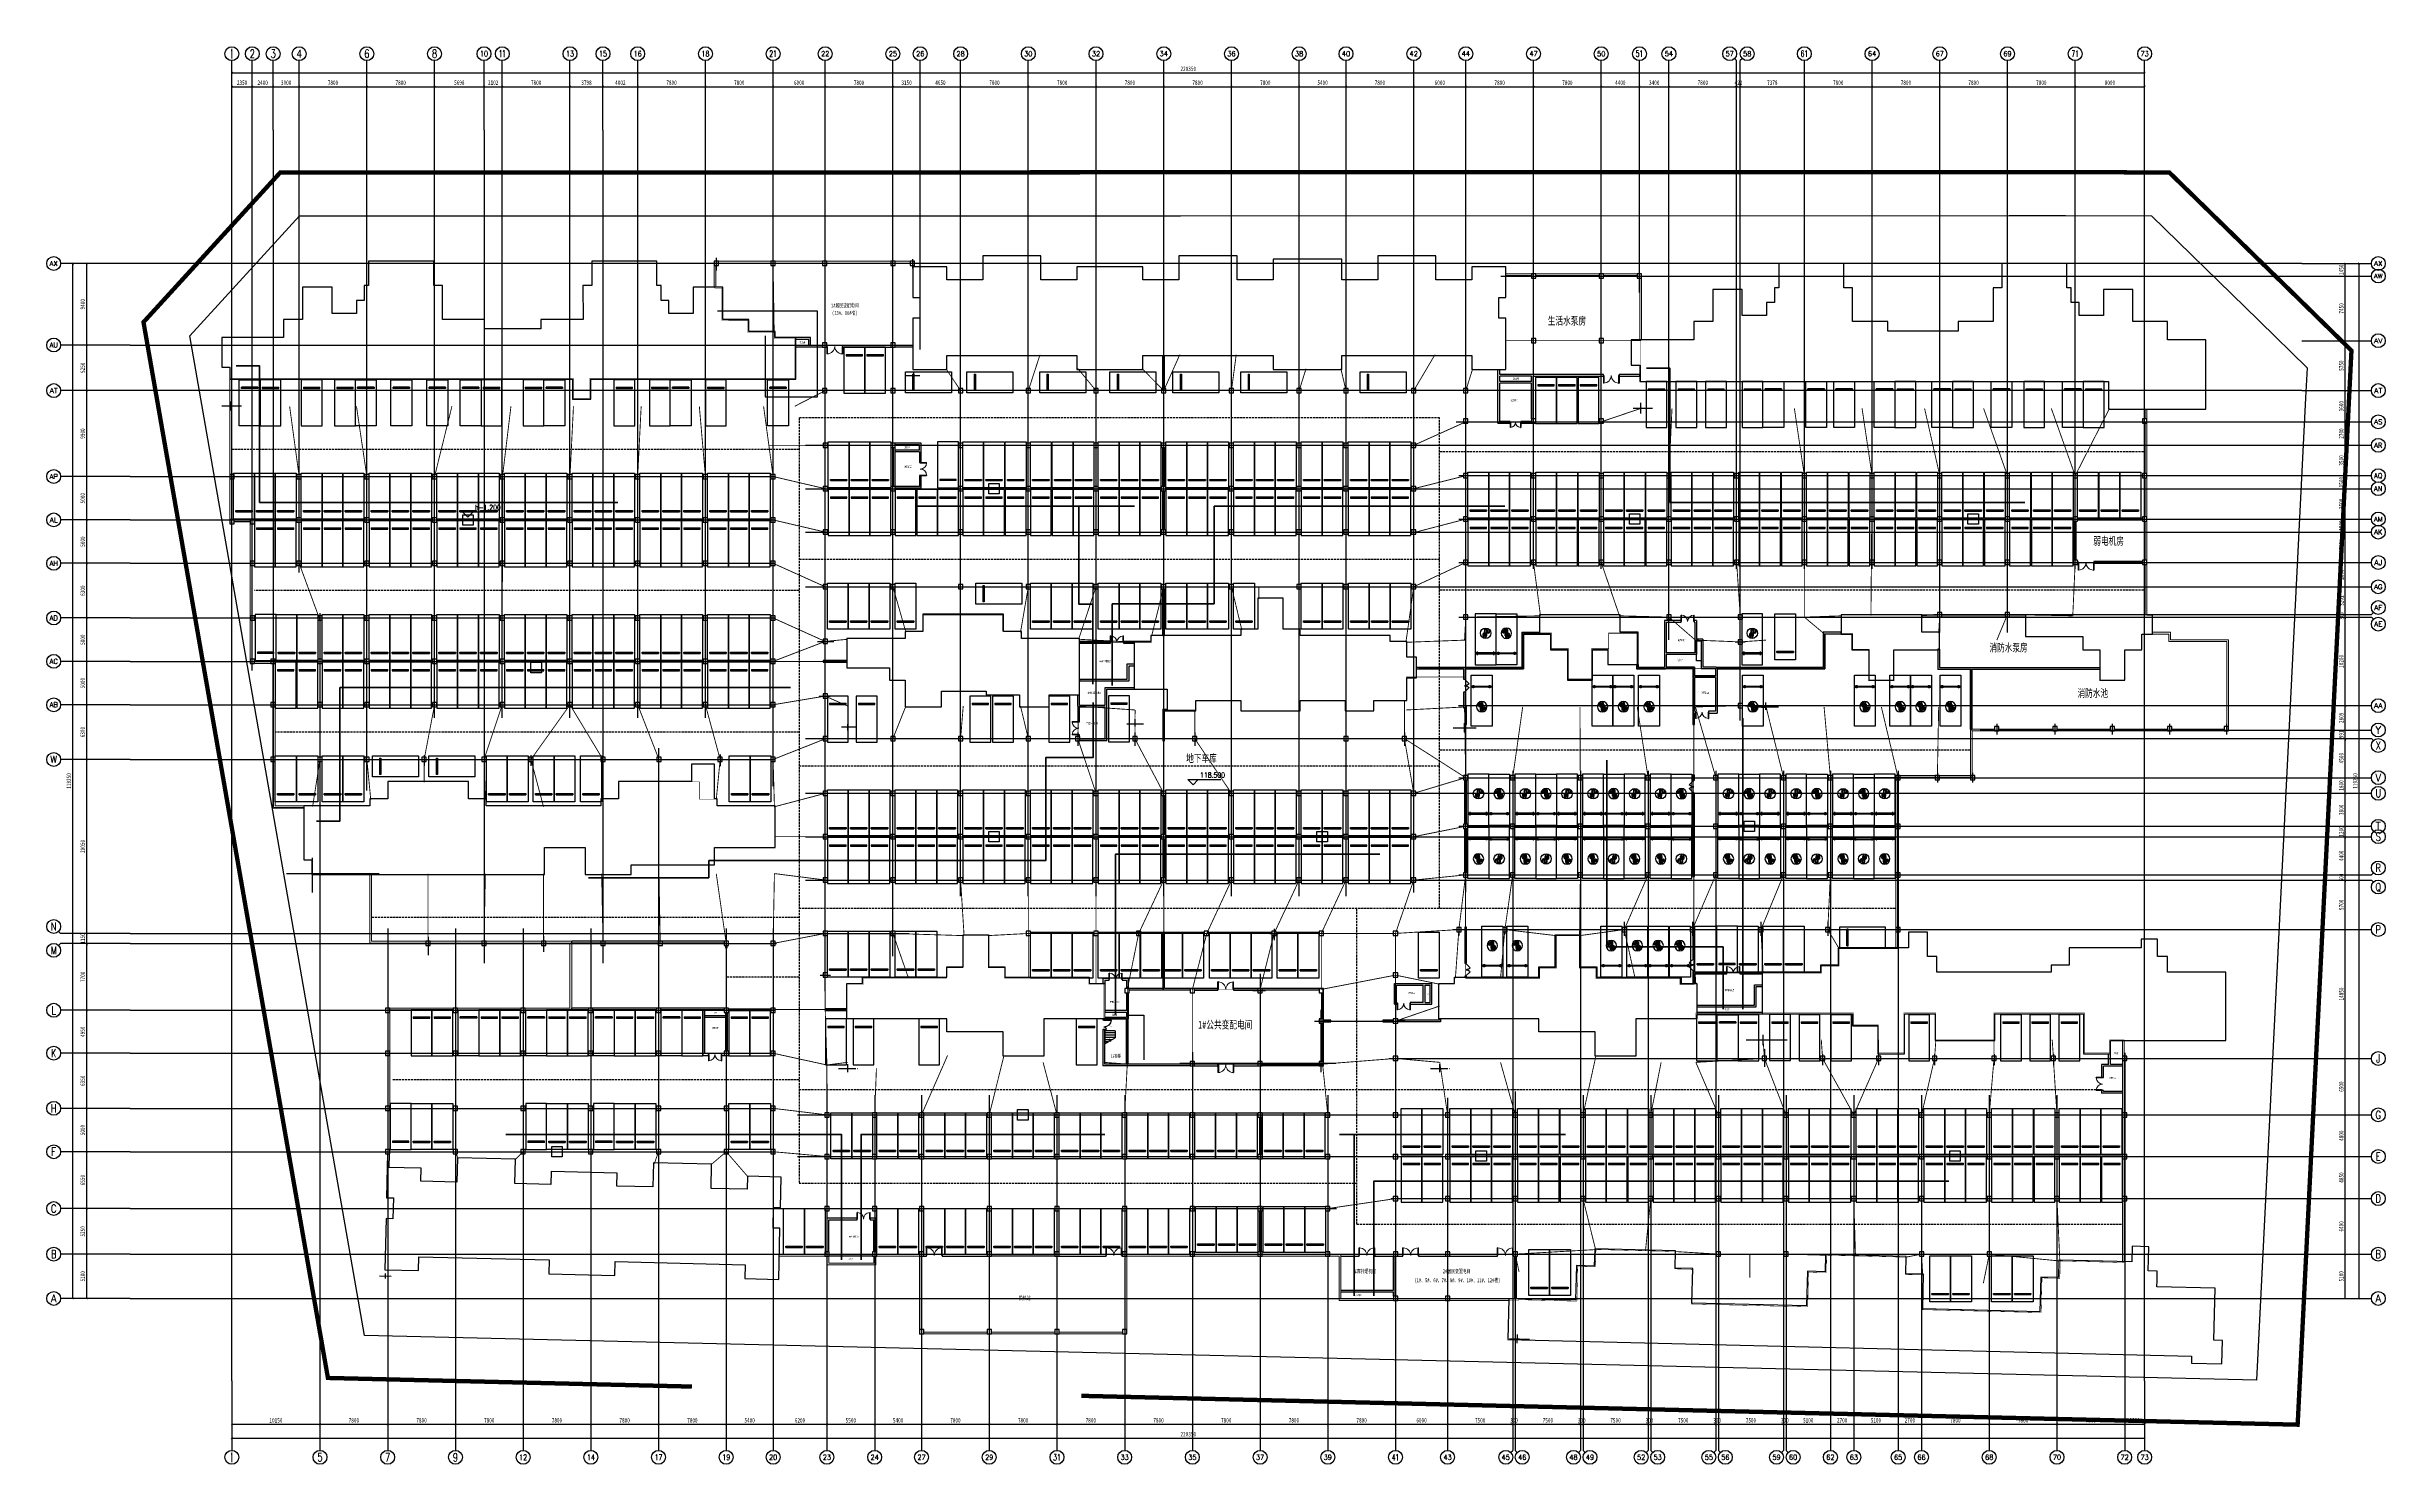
# Model space of a CAD drawing. Extents: x 64025 to 333417, y 2935 to 166261.
import ezdxf
from ezdxf.enums import TextEntityAlignment as Align

# ---------------------------------------------------------------- set-up
doc = ezdxf.new("R2010")
doc.units = 0
doc.header["$LTSCALE"] = 1000
doc.header["$MEASUREMENT"] = 0
for name, pattern in [('__DASH', [0.35, 0.25, -0.1]), ('DASH', [0.35, 0.25, -0.1]), ('DOTE', [2.42, 2, -0.2, 0.02, -0.2])]:
    doc.linetypes.add(name, pattern=pattern)
for name, color, linetype in [('AXIS', 3, 'Continuous'), ('AXIS_TEXT', 7, 'Continuous'), ('COLUMN', 9, 'Continuous'), ('DIM_ELEV', 3, 'Continuous'), ('DIM_SYMB', 3, 'Continuous'), ('DOTE', 1, 'Continuous'), ('NT-PY', 1, 'Continuous'), ('NT-加压送风', 6, 'Continuous'), ('PUB_TEXT', 7, 'Continuous'), ('STAIR', 2, 'Continuous'), ('WALL', 9, 'Continuous'), ('WINDOW', 4, 'Continuous'), ('住宅楼', 30, 'Continuous'), ('充电机动车位', 34, 'Continuous'), ('普通机动车位', 143, 'Continuous'), ('梁布置', 2, 'Continuous'), ('车行线', 2, 'Continuous'), ('道路红线', 7, 'Continuous'), ('防护单元', 1, 'Continuous'), ('防火分区', 4, 'Continuous'), ('防火卷帘', 6, 'Continuous'), ('集水坑', 4, 'Continuous')]:
    doc.layers.add(name, color=color, linetype=linetype)
doc.layers.add('区域分界线', color=62, linetype='Continuous', lineweight=15)
doc.layers.add('挡土墙', color=2, linetype='Continuous', lineweight=9)
doc.styles.add('_TCH_AXIS', font='COMPLEX', dxfattribs={"bigfont": 'GBCBIG'})
doc.styles.add('_TCH_DIM', font='SIMPLEX', dxfattribs={"bigfont": 'GBCBIG'})
doc.styles.add('COMPLEX', font='COMPLEX')
doc.styles.add('黑体', font='simhei.ttf', dxfattribs={"width": 0.7})
doc.styles.add('黑体_T3', font='simhei.ttf', dxfattribs={"width": 0.7})
doc.dimstyles.new('_TCH_ARCH&&200', dxfattribs={"dimtxt": 522.78481, "dimasz": 200, "dimexe": 500, "dimexo": 600, "dimgap": 200, "dimtad": 1, "dimdec": 0, "dimzin": 0, "dimdsep": 46, "dimtxsty": '黑体_T3', "dimblk": 'ARCHTICK', "dimcen": 0.09, "dimclrt": 7, "dimazin": 2, "dimtfac": 1, "dimtdec": 0, "dimtix": 1, "dimtmove": 2, "dimatfit": 3, "dimfxl": 0, "dimtolj": 1, "dimtzin": 0, "dimarcsym": 0})

# ---------------------------------------------------------------- blocks, each defined once
blk = doc.blocks.new('ptcw')
at = {"layer": '普通机动车位', "color": 251, "ltscale": 10}
for p, q in [((344174, 107795), (344174, 107645)), ((344174, 107795), (346074, 107795)), ((346074, 107645), (346074, 107795)), ((344174, 107645), (346074, 107645))]:
    blk.add_line(p, q, dxfattribs=at)
blk.add_lwpolyline([(346324, 108620), (343924, 108620), (343924, 103320), (346324, 103320)], close=True, dxfattribs=at)
blk = doc.blocks.new('766667')
at = {"layer": '车行线', "linetype": '__DASH'}
for p, q in [((1732017, -666961), (1732017, -755143)), ((1805796, -666961), (1732017, -666961)), ((1805796, -705231), (1805796, -666961)), ((1732017, -670593), (1666641, -670593)), ((1805796, -670813), (1887040, -670813)), ((1805796, -683261), (1732017, -683261)), ((1732017, -686861), (1669267, -686861)), ((1805796, -686777), (1887040, -686777)), ((1732017, -703161), (1671667, -703161)), ((1866946, -705231), (1805796, -705231)), ((1805796, -723444), (1805796, -705231)), ((1732017, -707061), (1805796, -707061)), ((1732017, -724525), (1682673, -724525)), ((1732017, -723444), (1858367, -723444)), ((1796249, -744437), (1796249, -723444)), ((1723717, -731360), (1732017, -731360)), ((1732017, -743225), (1685114, -743225)), ((1732017, -744343), (1798912, -744343)), ((1796249, -759843), (1796249, -744343)), ((1798912, -744343), (1882067, -744343)), ((1732017, -755143), (1796249, -755143)), ((1796249, -759843), (1884521, -759843))]:
    blk.add_line(p, q, dxfattribs=at)
blk = doc.blocks.new('5#住宅楼')
at = {"layer": 'DOTE'}
for p, q in [((-3000, 0), (7678, 0)), ((0, -2161), (0, 1826))]:
    blk.add_line(p, q, dxfattribs=at)
at = {"layer": '住宅楼'}
blk.add_lwpolyline([(43650, 10601), (35250, 10600), (35250, 8600), (33200, 8600), (33200, 7800), (20000, 7800), (20000, 8600), (17950, 8600), (17950, 10600), (8650, 10600), (8650, 8600), (6600, 8600), (6600, 7800), (-1000, 7800), (-1000, 1599), (-100, 1599), (-100, -100), (6800, -100), (6800, -100), (9900, -100), (9900, -100), (16700, -100), (16700, -100), (19800, -100), (19800, -100), (26700, -100), (26700, 3000), (31400, 3000), (31400, -100), (33400, -100), (33400, -100), (36700, -100), (36700, 1000), (46300, 1000), (46300, 3000), (53300, 3000), (53300, 7800), (46600, 7800), (46600, 8600), (46300, 8600), (46300, 12600), (43650, 12600)], close=True, dxfattribs=at)
blk = doc.blocks.new('6#住宅楼')
at = {"layer": 'DOTE', "linetype": 'DOTE'}
for p, q in [((-1076, 1003), (1267, 1003)), ((0, 567), (0, 1482))]:
    blk.add_line(p, q, dxfattribs=at)
at = {"layer": '住宅楼'}
blk.add_lwpolyline([(22600, 6703), (22600, 2403), (17900, 2403), (17900, 5203), (11400, 5203), (11400, 6703), (-100, 6703), (-100, 8103), (-100, 8103), (-100, 10803), (1700, 10803), (1700, 11503), (11400, 11503), (11400, 12703), (13300, 12703), (13300, 16403), (16200, 16403), (16200, 12703), (18100, 12703), (18100, 11503), (27800, 11503), (27800, 10803), (29600, 10803), (29600, 7703), (29600, 7703), (32300, 7703), (32300, 6703), (22600, 6703)], dxfattribs=at)
blk = doc.blocks.new('8#楼')
at = {"layer": 'DOTE'}
for p, q in [((-1960, 0), (2770, 0)), ((0, -634), (0, 572))]:
    blk.add_line(p, q, dxfattribs=at)
at = {"layer": '住宅楼'}
blk.add_lwpolyline([(45450, 9600), (45450, 11600), (43550, 11600), (43550, 10600), (35250, 10600), (35250, 8600), (33200, 8600), (33200, 7800), (20000, 7800), (20000, 9600), (18950, 9600), (18950, 12400), (16750, 12400), (16750, 10600), (8650, 10600), (8650, 8600), (6600, 8600), (6600, 7800), (-100, 7800), (-100, 3000), (10300, 3000), (10300, 1600), (13200, 1600), (13200, -1600), (16300, -1600), (16300, 3000), (19800, 3000), (19800, -100), (26700, -100), (26700, 3000), (36900, 3000), (36900, -1600), (40000, -1600), (40000, -100), (53300, -100), (53300, 7800), (46600, 7800), (46600, 9600)], close=True, dxfattribs=at)
blk = doc.blocks.new('12#住宅楼')
at = {"layer": 'DOTE'}
for p, q in [((-720, 0), (890, 0)), ((0, -427), (0, 329))]:
    blk.add_line(p, q, dxfattribs=at)
at = {"layer": '住宅楼'}
blk.add_lwpolyline([(15950, 3700), (19800, 3700), (19800, 2300), (23200, 2300), (23200, 3700), (26700, 3700), (26700, 10200), (20000, 10200), (20000, 11000), (17950, 11000), (17950, 13001), (16600, 13001), (16600, 13000), (8650, 13000), (8650, 11000), (6600, 11000), (6600, 10200), (-100, 10200), (-100, 8850), (-100, 8850), (-100, 6800), (4800, 6800), (4800, 5400), (6600, 5400), (6600, 2300), (10800, 2300), (10800, 4100), (15950, 4100)], close=True, dxfattribs=at)
blk = doc.blocks.new('13#住宅楼')
at = {"layer": 'DOTE'}
for p, q in [((1265, 0), (-1018, 0)), ((0, -486), (0, 561))]:
    blk.add_line(p, q, dxfattribs=at)
at = {"layer": '住宅楼'}
blk.add_lwpolyline([(-100, 3100), (39400, 3100), (39400, 800), (41500, 800), (41500, 3100), (65100, 3100), (65100, 7900), (62724, 7900), (62724, 8600), (59700, 8600), (59700, 10000), (56700, 10000), (56700, 13700), (53300, 13700), (53300, 10700), (50500, 10700), (50500, 12200), (49600, 12200), (49600, 13900), (49100, 13900), (49100, 16700), (41600, 16700), (41600, 13900), (40597, 13900), (40600, 10000), (35750, 10000), (35750, 8900), (34600, 8900), (34600, 8900), (30400, 8900), (30400, 8900), (29250, 8900), (29250, 10000), (24400, 10000), (24403, 13900), (23400, 13900), (23400, 16700), (15900, 16700), (15900, 13900), (15400, 13900), (15400, 12200), (14500, 12200), (14500, 10700), (11700, 10700), (11700, 13700), (8300, 13700), (8300, 10000), (6100, 10000), (6100, 7900), (-1000, 7900), (-1000, 4500), (-100, 4500)], close=True, dxfattribs=at)
blk = doc.blocks.new('16#住宅楼')
at = {"layer": 'DOTE'}
for p, q in [((1373, 0), (-869, 0)), ((0, -571), (0, 639))]:
    blk.add_line(p, q, dxfattribs=at)
at = {"layer": '住宅楼'}
blk.add_lwpolyline([(65100, 7900), (63100, 7900), (63100, 7900), (60700, 7900), (60700, 10000), (56700, 10000), (56700, 13700), (53300, 13700), (53300, 10700), (50500, 10700), (50500, 12200), (49600, 12200), (49600, 13900), (49100, 13900), (49100, 16700), (41600, 16700), (41600, 13900), (40597, 13900), (40597, 10000), (36550, 10000), (36550, 8900), (34600, 8900), (34600, 8900), (30400, 8900), (30400, 8900), (28450, 8900), (28450, 10000), (24400, 10000), (24403, 13900), (23400, 13900), (23400, 16700), (15900, 16700), (15900, 13900), (15400, 13900), (15400, 12200), (14500, 12200), (14500, 10700), (11700, 10700), (11700, 13700), (8300, 13700), (8300, 10000), (6100, 10000), (6100, 7900), (-1100, 7900), (-1100, 7900), (-1100, 7900), (-1100, 5000), (-100, 5000), (-100, 3100), (53900, 3100), (53900, -100), (65100, -100)], close=True, dxfattribs=at)
blk = doc.blocks.new('11#住宅楼')
at = {"layer": 'DOTE', "linetype": 'DOTE'}
for p, q in [((-958, 800), (958, 800)), ((2, 496), (2, 1332))]:
    blk.add_line(p, q, dxfattribs=at)
at = {"layer": '住宅楼'}
blk.add_lwpolyline([(-98, 4800), (3702, 4800), (3702, 2300), (7002, 2300), (7002, 3500), (12202, 3500), (12202, 2300), (19002, 2300), (19002, 3500), (24202, 3500), (24202, 2300), (27502, 2300), (27502, 3500), (31302, 3500), (31302, 6100), (32402, 6100), (32402, 8500), (31302, 8500), (31302, 10300), (29402, 10300), (29402, 11000), (19002, 11000), (19002, 11700), (17052, 11700), (17052, 15300), (14152, 15300), (14152, 11700), (12202, 11700), (12202, 11000), (1802, 11000), (1802, 10300), (-98, 10300)], close=True, dxfattribs=at)
blk = doc.blocks.new('A$C3F8C4734')
at = {"layer": '充电机动车位'}
h = blk.add_hatch(dxfattribs=at)
h.set_pattern_fill('ANSI31', color=140, scale=30)
h.set_pattern_definition([(45, (-1267834.03, 461652.33), (-33.6759605, 33.6759605), [])])
edge = h.paths.add_edge_path()
edge.add_line((1519, 2335), (1519, 2525))
edge.add_line((1519, 2525), (1458, 2525))
edge.add_line((1458, 2525), (1458, 2715))
edge.add_arc((1410, 2715), 47.5, 0, 180)
edge.add_line((1363, 2715), (1363, 2525))
edge.add_line((1363, 2525), (1211, 2525))
edge.add_line((1211, 2525), (1211, 2715))
edge.add_arc((1163, 2715), 47.5, 0, 180)
edge.add_line((1116, 2715), (1116, 2525))
edge.add_line((1116, 2525), (1055, 2525))
edge.add_line((1055, 2525), (1055, 2335))
edge.add_arc((1287, 2420), 247, 200.20522, 258.91251)
edge.add_line((1239, 2178), (1239, 1888))
edge.add_arc((1163, 1888), 76, 180, 360, ccw=False)
edge.add_line((1087, 1888), (1087, 2063))
edge.add_arc((916, 2063), 171, 0, 180)
edge.add_line((745, 2063), (745, 1888))
edge.add_line((745, 1888), (840, 1888))
edge.add_line((840, 1888), (840, 2063))
edge.add_arc((916, 2063), 76, 0, 180, ccw=False)
edge.add_line((992, 2063), (992, 1888))
edge.add_arc((1163, 1888), 171, 180, 360)
edge.add_line((1334, 1888), (1334, 2178))
edge.add_arc((1287, 2420), 247, 281.08749, 339.79478)
at = {"layer": '充电机动车位', "color": 140, "extrusion": (-0.000103697, 1.83198e-15, 1), "elevation": 0}
for points in [[(0, 5900), (0, 0), (2400, 0), (2400, 5900)], [(75, 4613), (75, 4488), (2342, 4488), (2342, 4613)], [(200, 4679), (200, 4613), (325, 4613), (325, 4679)], [(200, 4488), (200, 4421), (325, 4421), (325, 4488)], [(2092, 4679), (2092, 4613), (2217, 4613), (2217, 4679)], [(2092, 4488), (2092, 4421), (2217, 4421), (2217, 4488)]]:
    blk.add_lwpolyline(points, close=True, dxfattribs=at)
at = {"layer": '充电机动车位', "color": 140}
blk.add_lwpolyline([(1519, 2335), (1519, 2525), (1458, 2525), (1458, 2715, 1), (1363, 2715), (1363, 2525), (1211, 2525), (1211, 2715, 1), (1116, 2715), (1116, 2525), (1055, 2525), (1055, 2335, 0.2619128), (1239, 2178), (1239, 1888, -1), (1087, 1888), (1087, 2063, 1), (745, 2063), (745, 1888), (840, 1888), (840, 2063, -1), (992, 2063), (992, 1888, 1), (1334, 1888), (1334, 2178, 0.2619128), (1519, 2335)], format="xyb", dxfattribs=at)
for centre, radius in [((263, 4646), 10), ((263, 4454), 10), ((263, 4646), 3.33), ((263, 4454), 3.33), ((1192, 2244), 600), ((2154, 4646), 10), ((2154, 4454), 10), ((2154, 4646), 3.33), ((2154, 4454), 3.33)]:
    blk.add_circle(centre, radius, dxfattribs=at)
blk = doc.blocks.new('9#住宅楼')
at = {"layer": 'DOTE'}
for p, q in [((-1393, 0), (1436, 0)), ((0, -340), (0, 510))]:
    blk.add_line(p, q, dxfattribs=at)
at = {"layer": '住宅楼'}
for points in [[(14750, 6600), (20000, 6601), (20000, 8600), (17950, 8600), (17950, 10599), (16600, 10600), (16600, 10600), (8650, 10599), (8650, 8400), (9900, 8400), (9900, 6600), (11850, 6600), (11850, 3100), (14750, 3100)], [(44550, 8400), (44550, 10599), (43750, 10599), (43750, 10599), (29900, 10599), (29900, 8100), (36500, 8100), (36500, 6600), (38450, 6600), (38450, 3100), (41350, 3100), (41350, 6600), (43300, 6600), (43300, 8400)]]:
    blk.add_lwpolyline(points, close=True, dxfattribs=at)
blk = doc.blocks.new('10#住宅楼')
at = {"layer": 'DOTE'}
for p, q in [((-1310, 0), (1341, 0)), ((0, -499), (0, 532))]:
    blk.add_line(p, q, dxfattribs=at)
at = {"layer": '住宅楼'}
blk.add_lwpolyline([(16500, 7300), (20000, 7300), (20000, 11000), (17950, 11000), (17950, 13000), (16600, 13001), (16600, 13000), (8650, 13000), (8650, 10800), (9900, 10800), (9900, 9000), (11850, 9000), (11850, 5500), (14750, 5500), (14750, 9000), (16500, 9000), (16500, 8347), (16500, 8347)], close=True, dxfattribs=at)
blk = doc.blocks.new('7#住宅楼')
at = {"layer": 'DOTE', "linetype": 'DOTE'}
for p, q in [((-1076, 1003), (1267, 1003)), ((0, 567), (0, 1482))]:
    blk.add_line(p, q, dxfattribs=at)
at = {"layer": '住宅楼'}
blk.add_lwpolyline([(22600, 6703), (22600, 2403), (17900, 2403), (17900, 5203), (11400, 5203), (11400, 6703), (-100, 6703), (-100, 8103), (-100, 8103), (-100, 10803), (1700, 10803), (1700, 11503), (11400, 11503), (11400, 12703), (13300, 12703), (13300, 16403), (16200, 16403), (16200, 12703), (18100, 12703), (18100, 11503), (27800, 11503), (27800, 10803), (29600, 10803), (29600, 8103), (29600, 8103), (29600, 6703), (22600, 6703)], dxfattribs=at)
blk = doc.blocks.new('第四防火分区')
at = {"layer": '防火分区', "color": 6, "const_width": 50}
blk.add_lwpolyline([(84528, -7750), (93128, -7750), (93128, -2405), (93028, -2205), (93028, 4695), (89171, 4695), (89171, 6895), (84122, 6895), (84122, 3395), (81222, 3395), (81222, 6995), (79371, 6995), (79371, 8795), (76071, 8795), (76071, 4850), (63650, 4850), (63650, 3850), (61049, 3850), (61049, 4795), (54549, 4794), (54549, 8848), (51249, 8849), (51249, 7049), (49298, 7048), (49299, 3548), (46599, 3548), (46599, 7048), (44649, 7048), (44649, 8848), (41349, 8848), (41349, 4849), (29078, 4848), (29078, 3700), (27978, 3700), (27978, 1100), (24178, 1100), (24178, -100), (20878, -100), (20878, 1100), (15678, 1100), (15678, -100), (8878, -100), (8878, 1100), (3678, 1100), (3678, 0), (481, 0), (481, 0), (0, 0), (0, -32200), (18300, -32195), (18300, -35850), (31800, -35850), (31800, -35600), (43200, -35600), (43200, -37100), (49700, -37078), (49700, -39900), (54400, -39856), (54400, -35600), (61300, -35600), (61300, -34899), (61300, -34899), (68950, -34899), (68950, -31749), (68950, -30299), (75729, -30299), (75729, -29483), (77779, -29483), (77779, -27483), (84528, -27483)], close=True, dxfattribs=at)
blk = doc.blocks.new('第一防火分区')
at = {"layer": '防火分区', "color": 6, "const_width": 50}
blk.add_lwpolyline([(62700, 4570), (65076, 4570), (65076, 0), (41476, 0), (41476, -2300), (39578, -2300), (39578, 0), (0, 0), (0, -16595), (2326, -16595), (2326, -32880), (4726, -32880), (4726, -32630), (71056, -32630), (71056, -32132), (71056, -29981), (77777, -29981), (77777, -29181), (79806, -29181), (79806, -27281), (89006, -27281), (89006, -29147), (91156, -29147), (91156, -29947), (97856, -29948), (97856, -30430), (106155, -30431), (106155, -29630), (107576, -29631), (107576, 2615), (105177, 2615), (105177, 1015), (97577, 1015), (97577, 2615), (82577, 2615), (82577, 1015), (78677, 1015), (78677, 6915), (79477, 6915), (79477, 9315), (78677, 9315), (78677, 12815), (78877, 12815), (78877, 13470), (55776, 13470), (55776, 10470), (55876, 10370), (56676, 10370), (56676, 6659), (59676, 6667), (59676, 5270), (62700, 5270), (62700, 4570)], dxfattribs=at)
blk = doc.blocks.new('第二防火分区')
at = {"layer": '防火分区', "const_width": 50}
blk.add_lwpolyline([(113250, -31905), (113921, -31905), (113921, -34105), (112671, -34105), (112671, -35905), (110722, -35905), (110722, -39405), (107822, -39405), (107822, -38105), (89171, -38105), (89171, -35905), (84122, -35905), (84122, -39405), (81222, -39405), (81222, -35805), (79371, -35805), (79371, -34005), (76071, -34006), (76071, -37950), (63649, -37950), (63649, -38950), (61049, -38950), (61049, -37950), (54549, -37950), (54549, -33952), (51249, -33952), (51249, -35752), (49298, -35752), (49299, -39252), (46599, -39252), (46599, -35752), (44649, -35752), (44649, -33952), (41349, -33952), (41349, -37952), (29078, -37953), (29078, -36700), (27978, -36700), (27978, -34900), (26078, -34900), (26078, -34200), (15678, -34200), (15678, -33500), (13728, -33500), (13728, -29900), (10828, -29900), (10828, -33500), (8878, -33500), (8878, -34200), (0, -34200), (0, -1955), (12600, -1955), (12600, -3555), (20500, -3555), (20500, -1955), (35500, -1955), (35500, -3555), (39400, -3555), (39400, 2345), (38600, 2345), (38600, 4745), (39400, 4745), (39400, 7446), (55050, 7446), (55050, -152), (54950, -252), (54950, -4952), (108866, -4952), (108866, -8152), (113250, -8152), (113250, -31905)], dxfattribs=at)
blk = doc.blocks.new('第五防火分区')
at = {"layer": '防火分区', "color": 6, "const_width": 50}
blk.add_lwpolyline([(85100, -28600), (100466, -28600), (100450, -6550), (107650, -6550), (107650, 2154), (89350, 2149), (85150, 2149), (85150, -1150), (82450, -1150), (82450, 250), (82450, 250), (82450, 2757), (80728, 2757), (80728, 3457), (71028, 3457), (71028, 4657), (69128, 4657), (69128, 8357), (66228, 8357), (66228, 4657), (64328, 4657), (64328, 3457), (54750, 3457), (54750, 2757), (52850, 2757), (52850, -175), (38950, -175), (38950, 0), (0, 0), (0, -16300), (-61, -16800), (-185, -21858), (615, -21877), (556, -24277), (-244, -24257), (-388, -30155), (3511, -30251), (3550, -28651), (18545, -29019), (18506, -30618), (26104, -30805), (26143, -29205), (41138, -29573), (41099, -31172), (44998, -31268), (45063, -28600), (50566, -28600), (50566, -29600), (56166, -29600), (56166, -28600), (61200, -28600), (61200, -37550), (85100, -37550)], close=True, dxfattribs=at)
blk = doc.blocks.new('第六防火分区')
at = {"layer": '防火分区', "color": 6, "const_width": 50}
blk.add_lwpolyline([(50200, 6000), (68351, 6000), (68351, 4600), (71250, 4600), (71250, 1400), (74151, 1400), (74151, 6000), (77850, 6000), (77850, 2900), (84550, 2900), (84550, 6000), (94951, 6000), (94951, 1400), (97851, 1400), (97851, 2900), (99551, 2900), (99551, -22669), (99442, -22767), (92181, -22588), (92132, -24588), (90083, -24537), (89983, -28536), (76288, -28200), (76386, -24201), (74338, -24150), (74387, -22152), (65290, -21928), (65239, -23927), (63191, -23877), (63092, -27876), (49697, -27546), (49795, -23548), (47746, -23497), (47795, -21498), (38697, -21274), (38648, -23274), (36598, -23223), (36501, -27222), (29803, -27050), (29701, -27150), (9100, -27150), (9100, -22050), (16, -22050), (0, 0), (7200, 0), (7200, 5050), (20700, 5050), (20700, 5300), (32100, 5300), (32100, 3822), (38600, 3822), (38600, 1000), (43300, 1022), (43300, 5300), (50200, 5300), (50200, 6000)], dxfattribs=at)
blk = doc.blocks.new('第一防护单元')
at = {"layer": '防护单元', "color": 1, "const_width": 100}
blk.add_lwpolyline([(26269, -54), (19770, -54), (19770, 4000), (16470, 4001), (16470, 2201), (14519, 2200), (14520, -1300), (11820, -1300), (11820, 2200), (9870, 2200), (9870, 4000), (6570, 4000), (6570, 1), (0, 0), (0, -35748), (8520, -35748), (8520, -34548), (10420, -34548), (10420, -30848), (13120, -30848), (13120, -34548), (15020, -34548), (15020, -35748), (24720, -35748), (24720, -36448), (26270, -36448)], close=True, dxfattribs=at)
blk = doc.blocks.new('第二防护单元')
at = {"layer": '防护单元', "color": 1, "const_width": 100}
blk.add_lwpolyline([(23479, -12544), (32079, -12544), (32079, -7199), (31979, -6999), (31979, -100), (28123, -100), (28123, 2100), (23073, 2100), (23073, -1400), (20173, -1400), (20173, 2200), (18323, 2200), (18323, 4000), (15023, 4000), (15023, 0), (0, 0), (1, -35093), (14681, -35093), (14680, -34277), (16730, -34277), (16730, -32277), (23479, -32277)], close=True, dxfattribs=at)
blk = doc.blocks.new('6345567')
at = {"layer": 'STAIR'}
for p, q in [((-1200, 0), (-1200, -1516)), ((0, 0), (-1200, 0)), ((0, 0), (0, -824)), ((0, -260), (-1200, -260)), ((0, -520), (-1200, -520)), ((0, -780), (-1200, -780)), ((-375, -1040), (-1200, -1040)), ((-1200, -1516), (-661, -1205)), ((-825, -1300), (-1200, -1300)), ((-661, -1205), (-695, -1075)), ((-695, -1075), (-489, -1247)), ((-522, -1125), (0, -824)), ((-489, -1247), (-522, -1125))]:
    blk.add_line(p, q, dxfattribs=at)
blk = doc.blocks.new('3#住宅楼')
at = {"layer": 'DOTE'}
for p, q in [((1727842, -853882), (1729181, -853882)), ((1728536, -854186), (1728536, -853609))]:
    blk.add_line(p, q, dxfattribs=at)
at = {"layer": '住宅楼'}
blk.add_lwpolyline([(1747336, -841382), (1747336, -842882), (1743186, -842882), (1743186, -840082), (1736486, -840082), (1736486, -842882), (1732336, -842882), (1732336, -841382), (1728436, -841382), (1728436, -844882), (1729236, -844882), (1729236, -847282), (1728436, -847282), (1728436, -853182), (1732336, -853182), (1732336, -851582), (1747336, -851582), (1747336, -853182), (1754936, -853182), (1754936, -851582), (1769936, -851582), (1769936, -853182), (1773836, -853182), (1773836, -847282), (1773036, -847282), (1773036, -844882), (1773836, -844882), (1773836, -841382), (1769936, -841382), (1769936, -842882), (1765786, -842882), (1765786, -840082), (1759086, -840082), (1759086, -842882), (1754936, -842882), (1754936, -841382)], close=True, dxfattribs=at)
blk = doc.blocks.new('15#住宅楼')
at = {"layer": 'DOTE'}
for p, q in [((1744374, -524193), (1745957, -524193)), ((1745241, -524588), (1745241, -523890))]:
    blk.add_line(p, q, dxfattribs=at)
at = {"layer": '住宅楼'}
blk.add_lwpolyline([(1771641, -511693), (1764041, -511693), (1764041, -513193), (1759891, -513193), (1759891, -510393), (1753191, -510393), (1753191, -513193), (1749041, -513193), (1749041, -511693), (1745141, -511693), (1745141, -515193), (1745941, -515193), (1745941, -517593), (1745141, -517593), (1745141, -523493), (1749041, -523493), (1749041, -521893), (1764041, -521893), (1764041, -523493), (1771641, -523493), (1771641, -521893), (1786641, -521893), (1786641, -523493), (1794541, -523493), (1794541, -521893), (1809541, -521893), (1809541, -523493), (1813441, -523493), (1813441, -517593), (1812641, -517593), (1812641, -515193), (1813441, -515193), (1813441, -511693), (1809541, -511693), (1809541, -513193), (1805391, -513193), (1805391, -510393), (1798691, -510393), (1798691, -513193), (1794541, -513193), (1794541, -510793), (1786641, -510793), (1786641, -513193), (1782491, -513193), (1782491, -510393), (1775791, -510393), (1775791, -513193), (1771641, -513193)], close=True, dxfattribs=at)
blk = doc.blocks.new('1#住宅楼')
at = {"layer": 'DOTE', "extrusion": (-0.003673, 4.5106e-05, 0.999993)}
for p, q in [((1813838, -773044), (1816159, -773101)), ((1814748, -773574, 6696), (1814773, -772572, 6696))]:
    blk.add_line(p, q, dxfattribs=at)
at = {"layer": '住宅楼', "extrusion": (-0.003673, 4.5106e-05, 0.999993)}
blk.add_lwpolyline([(1885561, -764202), (1877164, -763996), (1877115, -765996), (1875065, -765945), (1874967, -769944), (1861471, -769612), (1861569, -765614), (1859520, -765563), (1859569, -763564), (1850272, -763336), (1850223, -765335), (1848174, -765285), (1848075, -769283), (1834879, -768959), (1834978, -764960), (1832928, -764910), (1832977, -762911), (1823680, -762682), (1823631, -764682), (1821582, -764631), (1821484, -768630), (1813786, -768441), (1813671, -773140), (1892446, -775075), (1892426, -775875), (1895925, -775961), (1895992, -773261), (1894992, -773237), (1895139, -767239), (1888441, -767074), (1888458, -766375), (1888459, -766374), (1888485, -765275), (1887436, -765249), (1887505, -762450), (1885605, -762403)], close=True, dxfattribs=at)
blk = doc.blocks.new('第三防火分区')
at = {"layer": '防火分区', "color": 6, "const_width": 50}
blk.add_lwpolyline([(38940, -24550), (41500, -24550), (41500, -23450), (51100, -23450), (51100, -21450), (58100, -21450), (58100, -16673), (51400, -16673), (51400, -15873), (51050, -15873), (49350, -15873), (49350, -13870), (48450, -13870), (40049, -13877), (40050, -15874), (38000, -15874), (38000, -16672), (24798, -16673), (24798, -15873), (22748, -15873), (22748, -13873), (13448, -13873), (13448, -15874), (11398, -15874), (11398, -16674), (3800, -16675), (3800, -16965), (200, -16975), (200, -250), (0, -250), (0, 0), (66329, 0), (66329, 498), (66329, 2649), (73050, 2649), (73050, 3449), (75079, 3449), (75079, 5350), (84279, 5350), (84279, 3483), (86429, 3483), (86429, 2683), (93129, 2683), (93129, 2201), (99528, 2200), (99528, -3216), (103331, -3216), (103331, -5600), (102850, -5600), (102850, -36194), (102850, -37800), (98650, -37800), (98650, -41100), (95950, -41100), (95950, -39700), (95950, -39700), (95950, -37193), (94228, -37193), (94228, -36493), (84528, -36493), (84528, -35293), (82628, -35293), (82628, -31593), (79728, -31593), (79728, -35293), (77828, -35293), (77828, -36493), (68250, -36493), (68250, -37193), (66350, -37193), (66350, -40124), (52450, -40124), (52450, -32424), (11399, -32424), (11399, -24550), (11601, -24550), (11600, -24550), (14700, -24550), (14700, -24550), (21498, -24550), (22430, -24550), (23512, -24550), (24600, -24550), (31500, -24550), (31500, -21450), (36200, -21450), (36200, -24550), (38200, -24550), (38940, -24550)], dxfattribs=at)
blk = doc.blocks.new('_ArchTick')
at = {"color": 0, "linetype": 'ByBlock', "const_width": 0.4}
blk.add_lwpolyline([(-0.5, -0.5), (0.5, 0.5)], dxfattribs=at)
blk = doc.blocks.new('*D33')
at = {"layer": 'AXIS', "color": 0, "lineweight": -2, "transparency": 16777216}
for p, q in [((324417, 27142), (329317, 27142)), ((328817, 22042), (328817, 27142)), ((324417, 22042), (329317, 22042))]:
    blk.add_line(p, q, dxfattribs=at)
at = {"layer": 'Defpoints', "color": 0, "transparency": 16777216}
for p in [(323817, 27142), (328817, 27142), (323817, 22042)]:
    blk.add_point(p, dxfattribs=at)
at = {"layer": 'AXIS', "color": 0, "lineweight": -2, "transparency": 16777216, "xscale": 200, "yscale": 200, "zscale": 200}
for p, rotation in [((328817, 27142), 90), ((328817, 22042), 270)]:
    blk.add_blockref('_ArchTick', p, dxfattribs=dict(at, rotation=rotation))
at = {"layer": 'AXIS', "color": 7, "transparency": 16777216, "insert": (328355, 24592), "char_height": 522.8, "attachment_point": 5, "rotation": 90, "style": '黑体_T3'}
blk.add_mtext('\\A1;5100', dxfattribs=at)
blk = doc.blocks.new('*D34')
at = {"layer": 'AXIS', "color": 0, "lineweight": -2, "transparency": 16777216}
for p, q in [((324417, 33542), (329317, 33542)), ((328817, 27142), (328817, 33542)), ((324417, 27142), (329317, 27142))]:
    blk.add_line(p, q, dxfattribs=at)
at = {"layer": 'Defpoints', "color": 0, "transparency": 16777216}
for p in [(323817, 33542), (328817, 33542), (323817, 27142)]:
    blk.add_point(p, dxfattribs=at)
at = {"layer": 'AXIS', "color": 0, "lineweight": -2, "transparency": 16777216, "xscale": 200, "yscale": 200, "zscale": 200}
for p, rotation in [((328817, 33542), 90), ((328817, 27142), 270)]:
    blk.add_blockref('_ArchTick', p, dxfattribs=dict(at, rotation=rotation))
at = {"layer": 'AXIS', "color": 7, "transparency": 16777216, "insert": (328355, 30342), "char_height": 522.8, "attachment_point": 5, "rotation": 90, "style": '黑体_T3'}
blk.add_mtext('\\A1;6400', dxfattribs=at)
blk = doc.blocks.new('*D35')
at = {"layer": 'AXIS', "color": 0, "lineweight": -2, "transparency": 16777216}
for p, q in [((324417, 38392), (329317, 38392)), ((328817, 33542), (328817, 38392)), ((324417, 33542), (329317, 33542))]:
    blk.add_line(p, q, dxfattribs=at)
at = {"layer": 'Defpoints', "color": 0, "transparency": 16777216}
for p in [(323817, 38392), (328817, 38392), (323817, 33542)]:
    blk.add_point(p, dxfattribs=at)
at = {"layer": 'AXIS', "color": 0, "lineweight": -2, "transparency": 16777216, "xscale": 200, "yscale": 200, "zscale": 200}
for p, rotation in [((328817, 38392), 90), ((328817, 33542), 270)]:
    blk.add_blockref('_ArchTick', p, dxfattribs=dict(at, rotation=rotation))
at = {"layer": 'AXIS', "color": 7, "transparency": 16777216, "insert": (328355, 35967), "char_height": 522.8, "attachment_point": 5, "rotation": 90, "style": '黑体_T3'}
blk.add_mtext('\\A1;4850', dxfattribs=at)
blk = doc.blocks.new('*D36')
at = {"layer": 'AXIS', "color": 0, "lineweight": -2, "transparency": 16777216}
for p, q in [((324417, 43192), (329317, 43192)), ((328817, 38392), (328817, 43192)), ((324417, 38392), (329317, 38392))]:
    blk.add_line(p, q, dxfattribs=at)
at = {"layer": 'Defpoints', "color": 0, "transparency": 16777216}
for p in [(323817, 43192), (328817, 43192), (323817, 38392)]:
    blk.add_point(p, dxfattribs=at)
at = {"layer": 'AXIS', "color": 0, "lineweight": -2, "transparency": 16777216, "xscale": 200, "yscale": 200, "zscale": 200}
for p, rotation in [((328817, 43192), 90), ((328817, 38392), 270)]:
    blk.add_blockref('_ArchTick', p, dxfattribs=dict(at, rotation=rotation))
at = {"layer": 'AXIS', "color": 7, "transparency": 16777216, "insert": (328355, 40792), "char_height": 522.8, "attachment_point": 5, "rotation": 90, "style": '黑体_T3'}
blk.add_mtext('\\A1;4800', dxfattribs=at)
blk = doc.blocks.new('*D37')
at = {"layer": 'AXIS', "color": 0, "lineweight": -2, "transparency": 16777216}
for p, q in [((324417, 49692), (329317, 49692)), ((328817, 43192), (328817, 49692)), ((324417, 43192), (329317, 43192))]:
    blk.add_line(p, q, dxfattribs=at)
at = {"layer": 'Defpoints', "color": 0, "transparency": 16777216}
for p in [(323817, 49692), (328817, 49692), (323817, 43192)]:
    blk.add_point(p, dxfattribs=at)
at = {"layer": 'AXIS', "color": 0, "lineweight": -2, "transparency": 16777216, "xscale": 200, "yscale": 200, "zscale": 200}
for p, rotation in [((328817, 49692), 90), ((328817, 43192), 270)]:
    blk.add_blockref('_ArchTick', p, dxfattribs=dict(at, rotation=rotation))
at = {"layer": 'AXIS', "color": 7, "transparency": 16777216, "insert": (328355, 46442), "char_height": 522.8, "attachment_point": 5, "rotation": 90, "style": '黑体_T3'}
blk.add_mtext('\\A1;6500', dxfattribs=at)
blk = doc.blocks.new('*D38')
at = {"layer": 'AXIS', "color": 0, "lineweight": -2, "transparency": 16777216}
for p, q in [((324417, 64542), (329317, 64542)), ((328817, 49692), (328817, 64542)), ((324417, 49692), (329317, 49692))]:
    blk.add_line(p, q, dxfattribs=at)
at = {"layer": 'Defpoints', "color": 0, "transparency": 16777216}
for p in [(323817, 64542), (328817, 64542), (323817, 49692)]:
    blk.add_point(p, dxfattribs=at)
at = {"layer": 'AXIS', "color": 0, "lineweight": -2, "transparency": 16777216, "xscale": 200, "yscale": 200, "zscale": 200}
for p, rotation in [((328817, 64542), 90), ((328817, 49692), 270)]:
    blk.add_blockref('_ArchTick', p, dxfattribs=dict(at, rotation=rotation))
at = {"layer": 'AXIS', "color": 7, "transparency": 16777216, "insert": (328355, 57117), "char_height": 522.8, "attachment_point": 5, "rotation": 90, "style": '黑体_T3'}
blk.add_mtext('\\A1;14850', dxfattribs=at)
blk = doc.blocks.new('*D39')
at = {"layer": 'AXIS', "color": 0, "lineweight": -2, "transparency": 16777216}
for p, q in [((324417, 70242), (329317, 70242)), ((328817, 64542), (328817, 70242)), ((324417, 64542), (329317, 64542))]:
    blk.add_line(p, q, dxfattribs=at)
at = {"layer": 'Defpoints', "color": 0, "transparency": 16777216}
for p in [(323817, 70242), (328817, 70242), (323817, 64542)]:
    blk.add_point(p, dxfattribs=at)
at = {"layer": 'AXIS', "color": 0, "lineweight": -2, "transparency": 16777216, "xscale": 200, "yscale": 200, "zscale": 200}
for p, rotation in [((328817, 70242), 90), ((328817, 64542), 270)]:
    blk.add_blockref('_ArchTick', p, dxfattribs=dict(at, rotation=rotation))
at = {"layer": 'AXIS', "color": 7, "transparency": 16777216, "insert": (328355, 67392), "char_height": 522.8, "attachment_point": 5, "rotation": 90, "style": '黑体_T3'}
blk.add_mtext('\\A1;5700', dxfattribs=at)
blk = doc.blocks.new('*D40')
at = {"layer": 'AXIS', "color": 0, "lineweight": -2, "transparency": 16777216}
for p, q in [((324417, 70842), (329317, 70842)), ((324417, 70242), (329317, 70242)), ((328817, 70842), (328817, 71042)), ((328817, 70242), (328817, 70842)), ((328817, 70242), (328817, 70042))]:
    blk.add_line(p, q, dxfattribs=at)
at = {"layer": 'Defpoints', "color": 0, "transparency": 16777216}
for p in [(323817, 70842), (323817, 70242), (328817, 70842)]:
    blk.add_point(p, dxfattribs=at)
at = {"layer": 'AXIS', "color": 0, "lineweight": -2, "transparency": 16777216, "xscale": 200, "yscale": 200, "zscale": 200}
for p, rotation in [((328817, 70842), 270), ((328817, 70242), 90)]:
    blk.add_blockref('_ArchTick', p, dxfattribs=dict(at, rotation=rotation))
at = {"layer": 'AXIS', "color": 7, "transparency": 16777216, "insert": (328355, 70542), "char_height": 522.8, "attachment_point": 5, "rotation": 90, "style": '黑体_T3'}
blk.add_mtext('\\A1;600', dxfattribs=at)
blk = doc.blocks.new('*D41')
at = {"layer": 'AXIS', "color": 0, "lineweight": -2, "transparency": 16777216}
for p, q in [((324417, 75242), (329317, 75242)), ((328817, 70842), (328817, 75242)), ((324417, 70842), (329317, 70842))]:
    blk.add_line(p, q, dxfattribs=at)
at = {"layer": 'Defpoints', "color": 0, "transparency": 16777216}
for p in [(323817, 75242), (328817, 75242), (323817, 70842)]:
    blk.add_point(p, dxfattribs=at)
at = {"layer": 'AXIS', "color": 0, "lineweight": -2, "transparency": 16777216, "xscale": 200, "yscale": 200, "zscale": 200}
for p, rotation in [((328817, 75242), 90), ((328817, 70842), 270)]:
    blk.add_blockref('_ArchTick', p, dxfattribs=dict(at, rotation=rotation))
at = {"layer": 'AXIS', "color": 7, "transparency": 16777216, "insert": (328355, 73042), "char_height": 522.8, "attachment_point": 5, "rotation": 90, "style": '黑体_T3'}
blk.add_mtext('\\A1;4400', dxfattribs=at)
blk = doc.blocks.new('*D42')
at = {"layer": 'AXIS', "color": 0, "lineweight": -2, "transparency": 16777216}
for p, q in [((324417, 76442), (329317, 76442)), ((328817, 76442), (328817, 76642)), ((328817, 75242), (328817, 76442)), ((324417, 75242), (329317, 75242)), ((328817, 75242), (328817, 75042))]:
    blk.add_line(p, q, dxfattribs=at)
at = {"layer": 'Defpoints', "color": 0, "transparency": 16777216}
for p in [(323817, 76442), (328817, 76442), (323817, 75242)]:
    blk.add_point(p, dxfattribs=at)
at = {"layer": 'AXIS', "color": 0, "lineweight": -2, "transparency": 16777216, "xscale": 200, "yscale": 200, "zscale": 200}
for p, rotation in [((328817, 76442), 270), ((328817, 75242), 90)]:
    blk.add_blockref('_ArchTick', p, dxfattribs=dict(at, rotation=rotation))
at = {"layer": 'AXIS', "color": 7, "transparency": 16777216, "insert": (328355, 75842), "char_height": 522.8, "attachment_point": 5, "rotation": 90, "style": '黑体_T3'}
blk.add_mtext('\\A1;1200', dxfattribs=at)
blk = doc.blocks.new('*D43')
at = {"layer": 'AXIS', "color": 0, "lineweight": -2, "transparency": 16777216}
for p, q in [((324417, 80242), (329317, 80242)), ((328817, 76442), (328817, 80242)), ((324417, 76442), (329317, 76442))]:
    blk.add_line(p, q, dxfattribs=at)
at = {"layer": 'Defpoints', "color": 0, "transparency": 16777216}
for p in [(323817, 80242), (328817, 80242), (323817, 76442)]:
    blk.add_point(p, dxfattribs=at)
at = {"layer": 'AXIS', "color": 0, "lineweight": -2, "transparency": 16777216, "xscale": 200, "yscale": 200, "zscale": 200}
for p, rotation in [((328817, 80242), 90), ((328817, 76442), 270)]:
    blk.add_blockref('_ArchTick', p, dxfattribs=dict(at, rotation=rotation))
at = {"layer": 'AXIS', "color": 7, "transparency": 16777216, "insert": (328355, 78342), "char_height": 522.8, "attachment_point": 5, "rotation": 90, "style": '黑体_T3'}
blk.add_mtext('\\A1;3800', dxfattribs=at)
blk = doc.blocks.new('*D44')
at = {"layer": 'AXIS', "color": 0, "lineweight": -2, "transparency": 16777216}
for p, q in [((324417, 82042), (329317, 82042)), ((328817, 80242), (328817, 82042)), ((324417, 80242), (329317, 80242))]:
    blk.add_line(p, q, dxfattribs=at)
at = {"layer": 'Defpoints', "color": 0, "transparency": 16777216}
for p in [(323817, 82042), (328817, 82042), (323817, 80242)]:
    blk.add_point(p, dxfattribs=at)
at = {"layer": 'AXIS', "color": 0, "lineweight": -2, "transparency": 16777216, "xscale": 200, "yscale": 200, "zscale": 200}
for p, rotation in [((328817, 82042), 90), ((328817, 80242), 270)]:
    blk.add_blockref('_ArchTick', p, dxfattribs=dict(at, rotation=rotation))
at = {"layer": 'AXIS', "color": 7, "transparency": 16777216, "insert": (328355, 81142), "char_height": 522.8, "attachment_point": 5, "rotation": 90, "style": '黑体_T3'}
blk.add_mtext('\\A1;1800', dxfattribs=at)
blk = doc.blocks.new('*D45')
at = {"layer": 'AXIS', "color": 0, "lineweight": -2, "transparency": 16777216}
for p, q in [((324417, 86542), (329317, 86542)), ((328817, 82042), (328817, 86542)), ((324417, 82042), (329317, 82042))]:
    blk.add_line(p, q, dxfattribs=at)
at = {"layer": 'Defpoints', "color": 0, "transparency": 16777216}
for p in [(323817, 86542), (328817, 86542), (323817, 82042)]:
    blk.add_point(p, dxfattribs=at)
at = {"layer": 'AXIS', "color": 0, "lineweight": -2, "transparency": 16777216, "xscale": 200, "yscale": 200, "zscale": 200}
for p, rotation in [((328817, 86542), 90), ((328817, 82042), 270)]:
    blk.add_blockref('_ArchTick', p, dxfattribs=dict(at, rotation=rotation))
at = {"layer": 'AXIS', "color": 7, "transparency": 16777216, "insert": (328355, 84292), "char_height": 522.8, "attachment_point": 5, "rotation": 90, "style": '黑体_T3'}
blk.add_mtext('\\A1;4500', dxfattribs=at)
blk = doc.blocks.new('*D46')
at = {"layer": 'AXIS', "color": 0, "lineweight": -2, "transparency": 16777216}
for p, q in [((324417, 87533), (329317, 87533)), ((324417, 86542), (329317, 86542)), ((328817, 87533), (328817, 87733)), ((328817, 86542), (328817, 87533)), ((328817, 86542), (328817, 86342))]:
    blk.add_line(p, q, dxfattribs=at)
at = {"layer": 'Defpoints', "color": 0, "transparency": 16777216}
for p in [(323817, 87533), (323817, 86542), (328817, 87533)]:
    blk.add_point(p, dxfattribs=at)
at = {"layer": 'AXIS', "color": 0, "lineweight": -2, "transparency": 16777216, "xscale": 200, "yscale": 200, "zscale": 200}
for p, rotation in [((328817, 87533), 270), ((328817, 86542), 90)]:
    blk.add_blockref('_ArchTick', p, dxfattribs=dict(at, rotation=rotation))
at = {"layer": 'AXIS', "color": 7, "transparency": 16777216, "insert": (328355, 87038), "char_height": 522.8, "attachment_point": 5, "rotation": 90, "style": '黑体_T3'}
blk.add_mtext('\\A1;991', dxfattribs=at)
blk = doc.blocks.new('*D47')
at = {"layer": 'AXIS', "color": 0, "lineweight": -2, "transparency": 16777216}
for p, q in [((324417, 90342), (329317, 90342)), ((328817, 87533), (328817, 90342)), ((324417, 87533), (329317, 87533))]:
    blk.add_line(p, q, dxfattribs=at)
at = {"layer": 'Defpoints', "color": 0, "transparency": 16777216}
for p in [(323817, 90342), (328817, 90342), (323817, 87533)]:
    blk.add_point(p, dxfattribs=at)
at = {"layer": 'AXIS', "color": 0, "lineweight": -2, "transparency": 16777216, "xscale": 200, "yscale": 200, "zscale": 200}
for p, rotation in [((328817, 90342), 90), ((328817, 87533), 270)]:
    blk.add_blockref('_ArchTick', p, dxfattribs=dict(at, rotation=rotation))
at = {"layer": 'AXIS', "color": 7, "transparency": 16777216, "insert": (328355, 88937), "char_height": 522.8, "attachment_point": 5, "rotation": 90, "style": '黑体_T3'}
blk.add_mtext('\\A1;2809', dxfattribs=at)
blk = doc.blocks.new('*D48')
at = {"layer": 'AXIS', "color": 0, "lineweight": -2, "transparency": 16777216}
for p, q in [((324417, 100542), (329317, 100542)), ((328817, 90342), (328817, 100542)), ((324417, 90342), (329317, 90342))]:
    blk.add_line(p, q, dxfattribs=at)
at = {"layer": 'Defpoints', "color": 0, "transparency": 16777216}
for p in [(323817, 100542), (328817, 100542), (323817, 90342)]:
    blk.add_point(p, dxfattribs=at)
at = {"layer": 'AXIS', "color": 0, "lineweight": -2, "transparency": 16777216, "xscale": 200, "yscale": 200, "zscale": 200}
for p, rotation in [((328817, 100542), 90), ((328817, 90342), 270)]:
    blk.add_blockref('_ArchTick', p, dxfattribs=dict(at, rotation=rotation))
at = {"layer": 'AXIS', "color": 7, "transparency": 16777216, "insert": (328355, 95442), "char_height": 522.8, "attachment_point": 5, "rotation": 90, "style": '黑体_T3'}
blk.add_mtext('\\A1;10200', dxfattribs=at)
blk = doc.blocks.new('*D49')
at = {"layer": 'AXIS', "color": 0, "lineweight": -2, "transparency": 16777216}
for p, q in [((324417, 100842), (329317, 100842)), ((324417, 100542), (329317, 100542)), ((328817, 100842), (328817, 101042)), ((328817, 100542), (328817, 100842)), ((328817, 100542), (328817, 100342))]:
    blk.add_line(p, q, dxfattribs=at)
at = {"layer": 'Defpoints', "color": 0, "transparency": 16777216}
for p in [(323817, 100842), (323817, 100542), (328817, 100842)]:
    blk.add_point(p, dxfattribs=at)
at = {"layer": 'AXIS', "color": 0, "lineweight": -2, "transparency": 16777216, "xscale": 200, "yscale": 200, "zscale": 200}
for p, rotation in [((328817, 100842), 270), ((328817, 100542), 90)]:
    blk.add_blockref('_ArchTick', p, dxfattribs=dict(at, rotation=rotation))
at = {"layer": 'AXIS', "color": 7, "transparency": 16777216, "insert": (328355, 100692), "char_height": 522.8, "attachment_point": 5, "rotation": 90, "style": '黑体_T3'}
blk.add_mtext('\\A1;300', dxfattribs=at)
blk = doc.blocks.new('*D50')
at = {"layer": 'AXIS', "color": 0, "lineweight": -2, "transparency": 16777216}
for p, q in [((324417, 104042), (329317, 104042)), ((328817, 100842), (328817, 104042)), ((324417, 100842), (329317, 100842))]:
    blk.add_line(p, q, dxfattribs=at)
at = {"layer": 'Defpoints', "color": 0, "transparency": 16777216}
for p in [(323817, 104042), (328817, 104042), (323817, 100842)]:
    blk.add_point(p, dxfattribs=at)
at = {"layer": 'AXIS', "color": 0, "lineweight": -2, "transparency": 16777216, "xscale": 200, "yscale": 200, "zscale": 200}
for p, rotation in [((328817, 104042), 90), ((328817, 100842), 270)]:
    blk.add_blockref('_ArchTick', p, dxfattribs=dict(at, rotation=rotation))
at = {"layer": 'AXIS', "color": 7, "transparency": 16777216, "insert": (328355, 102442), "char_height": 522.8, "attachment_point": 5, "rotation": 90, "style": '黑体_T3'}
blk.add_mtext('\\A1;3201', dxfattribs=at)
blk = doc.blocks.new('*D51')
at = {"layer": 'AXIS', "color": 0, "lineweight": -2, "transparency": 16777216}
for p, q in [((324417, 106842), (329317, 106842)), ((328817, 104042), (328817, 106842)), ((324417, 104042), (329317, 104042))]:
    blk.add_line(p, q, dxfattribs=at)
at = {"layer": 'Defpoints', "color": 0, "transparency": 16777216}
for p in [(323817, 106842), (328817, 106842), (323817, 104042)]:
    blk.add_point(p, dxfattribs=at)
at = {"layer": 'AXIS', "color": 0, "lineweight": -2, "transparency": 16777216, "xscale": 200, "yscale": 200, "zscale": 200}
for p, rotation in [((328817, 106842), 90), ((328817, 104042), 270)]:
    blk.add_blockref('_ArchTick', p, dxfattribs=dict(at, rotation=rotation))
at = {"layer": 'AXIS', "color": 7, "transparency": 16777216, "insert": (328355, 105442), "char_height": 522.8, "attachment_point": 5, "rotation": 90, "style": '黑体_T3'}
blk.add_mtext('\\A1;2800', dxfattribs=at)
blk = doc.blocks.new('*D52')
at = {"layer": 'AXIS', "color": 0, "lineweight": -2, "transparency": 16777216}
for p, q in [((324417, 110342), (329317, 110342)), ((328817, 106842), (328817, 110342)), ((324417, 106842), (329317, 106842))]:
    blk.add_line(p, q, dxfattribs=at)
at = {"layer": 'Defpoints', "color": 0, "transparency": 16777216}
for p in [(323817, 110342), (328817, 110342), (323817, 106842)]:
    blk.add_point(p, dxfattribs=at)
at = {"layer": 'AXIS', "color": 0, "lineweight": -2, "transparency": 16777216, "xscale": 200, "yscale": 200, "zscale": 200}
for p, rotation in [((328817, 110342), 90), ((328817, 106842), 270)]:
    blk.add_blockref('_ArchTick', p, dxfattribs=dict(at, rotation=rotation))
at = {"layer": 'AXIS', "color": 7, "transparency": 16777216, "insert": (328355, 108592), "char_height": 522.8, "attachment_point": 5, "rotation": 90, "style": '黑体_T3'}
blk.add_mtext('\\A1;3500', dxfattribs=at)
blk = doc.blocks.new('*D53')
at = {"layer": 'AXIS', "color": 0, "lineweight": -2, "transparency": 16777216}
for p, q in [((324417, 111842), (329317, 111842)), ((328817, 110342), (328817, 111842)), ((324417, 110342), (329317, 110342))]:
    blk.add_line(p, q, dxfattribs=at)
at = {"layer": 'Defpoints', "color": 0, "transparency": 16777216}
for p in [(323817, 111842), (328817, 111842), (323817, 110342)]:
    blk.add_point(p, dxfattribs=at)
at = {"layer": 'AXIS', "color": 0, "lineweight": -2, "transparency": 16777216, "xscale": 200, "yscale": 200, "zscale": 200}
for p, rotation in [((328817, 111842), 90), ((328817, 110342), 270)]:
    blk.add_blockref('_ArchTick', p, dxfattribs=dict(at, rotation=rotation))
at = {"layer": 'AXIS', "color": 7, "transparency": 16777216, "insert": (328355, 111092), "char_height": 522.8, "attachment_point": 5, "rotation": 90, "style": '黑体_T3'}
blk.add_mtext('\\A1;1500', dxfattribs=at)
blk = doc.blocks.new('*D54')
at = {"layer": 'AXIS', "color": 0, "lineweight": -2, "transparency": 16777216}
for p, q in [((324417, 115342), (329317, 115342)), ((328817, 111842), (328817, 115342)), ((324417, 111842), (329317, 111842))]:
    blk.add_line(p, q, dxfattribs=at)
at = {"layer": 'Defpoints', "color": 0, "transparency": 16777216}
for p in [(323817, 115342), (328817, 115342), (323817, 111842)]:
    blk.add_point(p, dxfattribs=at)
at = {"layer": 'AXIS', "color": 0, "lineweight": -2, "transparency": 16777216, "xscale": 200, "yscale": 200, "zscale": 200}
for p, rotation in [((328817, 115342), 90), ((328817, 111842), 270)]:
    blk.add_blockref('_ArchTick', p, dxfattribs=dict(at, rotation=rotation))
at = {"layer": 'AXIS', "color": 7, "transparency": 16777216, "insert": (328355, 113592), "char_height": 522.8, "attachment_point": 5, "rotation": 90, "style": '黑体_T3'}
blk.add_mtext('\\A1;3500', dxfattribs=at)
blk = doc.blocks.new('*D55')
at = {"layer": 'AXIS', "color": 0, "lineweight": -2, "transparency": 16777216}
for p, q in [((324417, 116842), (329317, 116842)), ((328817, 115342), (328817, 116842)), ((324417, 115342), (329317, 115342))]:
    blk.add_line(p, q, dxfattribs=at)
at = {"layer": 'Defpoints', "color": 0, "transparency": 16777216}
for p in [(323817, 116842), (328817, 116842), (323817, 115342)]:
    blk.add_point(p, dxfattribs=at)
at = {"layer": 'AXIS', "color": 0, "lineweight": -2, "transparency": 16777216, "xscale": 200, "yscale": 200, "zscale": 200}
for p, rotation in [((328817, 116842), 90), ((328817, 115342), 270)]:
    blk.add_blockref('_ArchTick', p, dxfattribs=dict(at, rotation=rotation))
at = {"layer": 'AXIS', "color": 7, "transparency": 16777216, "insert": (328355, 116092), "char_height": 522.8, "attachment_point": 5, "rotation": 90, "style": '黑体_T3'}
blk.add_mtext('\\A1;1500', dxfattribs=at)
blk = doc.blocks.new('*D56')
at = {"layer": 'AXIS', "color": 0, "lineweight": -2, "transparency": 16777216}
for p, q in [((324417, 120342), (329317, 120342)), ((328817, 116842), (328817, 120342)), ((324417, 116842), (329317, 116842))]:
    blk.add_line(p, q, dxfattribs=at)
at = {"layer": 'Defpoints', "color": 0, "transparency": 16777216}
for p in [(323817, 120342), (328817, 120342), (323817, 116842)]:
    blk.add_point(p, dxfattribs=at)
at = {"layer": 'AXIS', "color": 0, "lineweight": -2, "transparency": 16777216, "xscale": 200, "yscale": 200, "zscale": 200}
for p, rotation in [((328817, 120342), 90), ((328817, 116842), 270)]:
    blk.add_blockref('_ArchTick', p, dxfattribs=dict(at, rotation=rotation))
at = {"layer": 'AXIS', "color": 7, "transparency": 16777216, "insert": (328355, 118592), "char_height": 522.8, "attachment_point": 5, "rotation": 90, "style": '黑体_T3'}
blk.add_mtext('\\A1;3500', dxfattribs=at)
blk = doc.blocks.new('*D57')
at = {"layer": 'AXIS', "color": 0, "lineweight": -2, "transparency": 16777216}
for p, q in [((324417, 123042), (329317, 123042)), ((328817, 120342), (328817, 123042)), ((324417, 120342), (329317, 120342))]:
    blk.add_line(p, q, dxfattribs=at)
at = {"layer": 'Defpoints', "color": 0, "transparency": 16777216}
for p in [(323817, 123042), (328817, 123042), (323817, 120342)]:
    blk.add_point(p, dxfattribs=at)
at = {"layer": 'AXIS', "color": 0, "lineweight": -2, "transparency": 16777216, "xscale": 200, "yscale": 200, "zscale": 200}
for p, rotation in [((328817, 123042), 90), ((328817, 120342), 270)]:
    blk.add_blockref('_ArchTick', p, dxfattribs=dict(at, rotation=rotation))
at = {"layer": 'AXIS', "color": 7, "transparency": 16777216, "insert": (328355, 121692), "char_height": 522.8, "attachment_point": 5, "rotation": 90, "style": '黑体_T3'}
blk.add_mtext('\\A1;2700', dxfattribs=at)
blk = doc.blocks.new('*D58')
at = {"layer": 'AXIS', "color": 0, "lineweight": -2, "transparency": 16777216}
for p, q in [((324417, 126642), (329317, 126642)), ((328817, 123042), (328817, 126642)), ((324417, 123042), (329317, 123042))]:
    blk.add_line(p, q, dxfattribs=at)
at = {"layer": 'Defpoints', "color": 0, "transparency": 16777216}
for p in [(323817, 126642), (328817, 126642), (323817, 123042)]:
    blk.add_point(p, dxfattribs=at)
at = {"layer": 'AXIS', "color": 0, "lineweight": -2, "transparency": 16777216, "xscale": 200, "yscale": 200, "zscale": 200}
for p, rotation in [((328817, 126642), 90), ((328817, 123042), 270)]:
    blk.add_blockref('_ArchTick', p, dxfattribs=dict(at, rotation=rotation))
at = {"layer": 'AXIS', "color": 7, "transparency": 16777216, "insert": (328355, 124842), "char_height": 522.8, "attachment_point": 5, "rotation": 90, "style": '黑体_T3'}
blk.add_mtext('\\A1;3600', dxfattribs=at)
blk = doc.blocks.new('*D59')
at = {"layer": 'AXIS', "color": 0, "lineweight": -2, "transparency": 16777216}
for p, q in [((324417, 132392), (329317, 132392)), ((328817, 126642), (328817, 132392)), ((324417, 126642), (329317, 126642))]:
    blk.add_line(p, q, dxfattribs=at)
at = {"layer": 'Defpoints', "color": 0, "transparency": 16777216}
for p in [(323817, 132392), (328817, 132392), (323817, 126642)]:
    blk.add_point(p, dxfattribs=at)
at = {"layer": 'AXIS', "color": 0, "lineweight": -2, "transparency": 16777216, "xscale": 200, "yscale": 200, "zscale": 200}
for p, rotation in [((328817, 132392), 90), ((328817, 126642), 270)]:
    blk.add_blockref('_ArchTick', p, dxfattribs=dict(at, rotation=rotation))
at = {"layer": 'AXIS', "color": 7, "transparency": 16777216, "insert": (328355, 129517), "char_height": 522.8, "attachment_point": 5, "rotation": 90, "style": '黑体_T3'}
blk.add_mtext('\\A1;5750', dxfattribs=at)
blk = doc.blocks.new('*D60')
at = {"layer": 'AXIS', "color": 0, "lineweight": -2, "transparency": 16777216}
for p, q in [((324417, 139842), (329317, 139842)), ((328817, 132392), (328817, 139842)), ((324417, 132392), (329317, 132392))]:
    blk.add_line(p, q, dxfattribs=at)
at = {"layer": 'Defpoints', "color": 0, "transparency": 16777216}
for p in [(323817, 139842), (328817, 139842), (323817, 132392)]:
    blk.add_point(p, dxfattribs=at)
at = {"layer": 'AXIS', "color": 0, "lineweight": -2, "transparency": 16777216, "xscale": 200, "yscale": 200, "zscale": 200}
for p, rotation in [((328817, 139842), 90), ((328817, 132392), 270)]:
    blk.add_blockref('_ArchTick', p, dxfattribs=dict(at, rotation=rotation))
at = {"layer": 'AXIS', "color": 7, "transparency": 16777216, "insert": (328355, 136117), "char_height": 522.8, "attachment_point": 5, "rotation": 90, "style": '黑体_T3'}
blk.add_mtext('\\A1;7450', dxfattribs=at)
blk = doc.blocks.new('*D61')
at = {"layer": 'AXIS', "color": 0, "lineweight": -2, "transparency": 16777216}
for p, q in [((324417, 141292), (329317, 141292)), ((328817, 139842), (328817, 141292)), ((324417, 139842), (329317, 139842))]:
    blk.add_line(p, q, dxfattribs=at)
at = {"layer": 'Defpoints', "color": 0, "transparency": 16777216}
for p in [(323817, 141292), (328817, 141292), (323817, 139842)]:
    blk.add_point(p, dxfattribs=at)
at = {"layer": 'AXIS', "color": 0, "lineweight": -2, "transparency": 16777216, "xscale": 200, "yscale": 200, "zscale": 200}
for p, rotation in [((328817, 141292), 90), ((328817, 139842), 270)]:
    blk.add_blockref('_ArchTick', p, dxfattribs=dict(at, rotation=rotation))
at = {"layer": 'AXIS', "color": 7, "transparency": 16777216, "insert": (328355, 140567), "char_height": 522.8, "attachment_point": 5, "rotation": 90, "style": '黑体_T3'}
blk.add_mtext('\\A1;1450', dxfattribs=at)
blk = doc.blocks.new('*D62')
at = {"layer": 'AXIS', "color": 0, "lineweight": -2, "transparency": 16777216}
for p, q in [((324417, 141292), (330917, 141292)), ((330417, 22042), (330417, 141292)), ((324417, 22042), (330917, 22042))]:
    blk.add_line(p, q, dxfattribs=at)
at = {"layer": 'Defpoints', "color": 0, "transparency": 16777216}
for p in [(323817, 141292), (330417, 141292), (323817, 22042)]:
    blk.add_point(p, dxfattribs=at)
at = {"layer": 'AXIS', "color": 0, "lineweight": -2, "transparency": 16777216, "xscale": 200, "yscale": 200, "zscale": 200}
for p, rotation in [((330417, 141292), 90), ((330417, 22042), 270)]:
    blk.add_blockref('_ArchTick', p, dxfattribs=dict(at, rotation=rotation))
at = {"layer": 'AXIS', "color": 7, "transparency": 16777216, "insert": (329955, 81667), "char_height": 522.8, "attachment_point": 5, "rotation": 90, "style": '黑体_T3'}
blk.add_mtext('\\A1;119250', dxfattribs=at)
blk = doc.blocks.new('*D63')
at = {"layer": 'AXIS', "color": 0, "lineweight": -2, "transparency": 16777216}
for p, q in [((73025, 27142), (68125, 27142)), ((68625, 22042), (68625, 27142)), ((73025, 22042), (68125, 22042))]:
    blk.add_line(p, q, dxfattribs=at)
at = {"layer": 'Defpoints', "color": 0, "transparency": 16777216}
for p in [(68625, 27142), (73625, 27142), (73625, 22042)]:
    blk.add_point(p, dxfattribs=at)
at = {"layer": 'AXIS', "color": 0, "lineweight": -2, "transparency": 16777216, "xscale": 200, "yscale": 200, "zscale": 200}
for p, rotation in [((68625, 27142), 90), ((68625, 22042), 270)]:
    blk.add_blockref('_ArchTick', p, dxfattribs=dict(at, rotation=rotation))
at = {"layer": 'AXIS', "color": 7, "transparency": 16777216, "insert": (68163, 24592), "char_height": 522.8, "attachment_point": 5, "rotation": 90, "style": '黑体_T3'}
blk.add_mtext('\\A1;5100', dxfattribs=at)
blk = doc.blocks.new('*D64')
at = {"layer": 'AXIS', "color": 0, "lineweight": -2, "transparency": 16777216}
for p, q in [((73025, 32392), (68125, 32392)), ((68625, 27142), (68625, 32392)), ((73025, 27142), (68125, 27142))]:
    blk.add_line(p, q, dxfattribs=at)
at = {"layer": 'Defpoints', "color": 0, "transparency": 16777216}
for p in [(68625, 32392), (73625, 32392), (73625, 27142)]:
    blk.add_point(p, dxfattribs=at)
at = {"layer": 'AXIS', "color": 0, "lineweight": -2, "transparency": 16777216, "xscale": 200, "yscale": 200, "zscale": 200}
for p, rotation in [((68625, 32392), 90), ((68625, 27142), 270)]:
    blk.add_blockref('_ArchTick', p, dxfattribs=dict(at, rotation=rotation))
at = {"layer": 'AXIS', "color": 7, "transparency": 16777216, "insert": (68163, 29767), "char_height": 522.8, "attachment_point": 5, "rotation": 90, "style": '黑体_T3'}
blk.add_mtext('\\A1;5250', dxfattribs=at)
blk = doc.blocks.new('*D65')
at = {"layer": 'AXIS', "color": 0, "lineweight": -2, "transparency": 16777216}
for p, q in [((73025, 38943), (68125, 38943)), ((68625, 32392), (68625, 38943)), ((73025, 32392), (68125, 32392))]:
    blk.add_line(p, q, dxfattribs=at)
at = {"layer": 'Defpoints', "color": 0, "transparency": 16777216}
for p in [(68625, 38943), (73625, 38943), (73625, 32392)]:
    blk.add_point(p, dxfattribs=at)
at = {"layer": 'AXIS', "color": 0, "lineweight": -2, "transparency": 16777216, "xscale": 200, "yscale": 200, "zscale": 200}
for p, rotation in [((68625, 38943), 90), ((68625, 32392), 270)]:
    blk.add_blockref('_ArchTick', p, dxfattribs=dict(at, rotation=rotation))
at = {"layer": 'AXIS', "color": 7, "transparency": 16777216, "insert": (68163, 35667), "char_height": 522.8, "attachment_point": 5, "rotation": 90, "style": '黑体_T3'}
blk.add_mtext('\\A1;6550', dxfattribs=at)
blk = doc.blocks.new('*D66')
at = {"layer": 'AXIS', "color": 0, "lineweight": -2, "transparency": 16777216}
for p, q in [((73025, 43943), (68125, 43943)), ((68625, 38943), (68625, 43943)), ((73025, 38943), (68125, 38943))]:
    blk.add_line(p, q, dxfattribs=at)
at = {"layer": 'Defpoints', "color": 0, "transparency": 16777216}
for p in [(68625, 43943), (73625, 43943), (73625, 38943)]:
    blk.add_point(p, dxfattribs=at)
at = {"layer": 'AXIS', "color": 0, "lineweight": -2, "transparency": 16777216, "xscale": 200, "yscale": 200, "zscale": 200}
for p, rotation in [((68625, 43943), 90), ((68625, 38943), 270)]:
    blk.add_blockref('_ArchTick', p, dxfattribs=dict(at, rotation=rotation))
at = {"layer": 'AXIS', "color": 7, "transparency": 16777216, "insert": (68163, 41443), "char_height": 522.8, "attachment_point": 5, "rotation": 90, "style": '黑体_T3'}
blk.add_mtext('\\A1;5000', dxfattribs=at)
blk = doc.blocks.new('*D67')
at = {"layer": 'AXIS', "color": 0, "lineweight": -2, "transparency": 16777216}
for p, q in [((73025, 50293), (68125, 50293)), ((68625, 43943), (68625, 50293)), ((73025, 43943), (68125, 43943))]:
    blk.add_line(p, q, dxfattribs=at)
at = {"layer": 'Defpoints', "color": 0, "transparency": 16777216}
for p in [(68625, 50293), (73625, 50293), (73625, 43943)]:
    blk.add_point(p, dxfattribs=at)
at = {"layer": 'AXIS', "color": 0, "lineweight": -2, "transparency": 16777216, "xscale": 200, "yscale": 200, "zscale": 200}
for p, rotation in [((68625, 50293), 90), ((68625, 43943), 270)]:
    blk.add_blockref('_ArchTick', p, dxfattribs=dict(at, rotation=rotation))
at = {"layer": 'AXIS', "color": 7, "transparency": 16777216, "insert": (68163, 47118), "char_height": 522.8, "attachment_point": 5, "rotation": 90, "style": '黑体_T3'}
blk.add_mtext('\\A1;6350', dxfattribs=at)
blk = doc.blocks.new('*D68')
at = {"layer": 'AXIS', "color": 0, "lineweight": -2, "transparency": 16777216}
for p, q in [((73025, 55243), (68125, 55243)), ((68625, 50293), (68625, 55243)), ((73025, 50293), (68125, 50293))]:
    blk.add_line(p, q, dxfattribs=at)
at = {"layer": 'Defpoints', "color": 0, "transparency": 16777216}
for p in [(68625, 55243), (73625, 55243), (73625, 50293)]:
    blk.add_point(p, dxfattribs=at)
at = {"layer": 'AXIS', "color": 0, "lineweight": -2, "transparency": 16777216, "xscale": 200, "yscale": 200, "zscale": 200}
for p, rotation in [((68625, 55243), 90), ((68625, 50293), 270)]:
    blk.add_blockref('_ArchTick', p, dxfattribs=dict(at, rotation=rotation))
at = {"layer": 'AXIS', "color": 7, "transparency": 16777216, "insert": (68163, 52768), "char_height": 522.8, "attachment_point": 5, "rotation": 90, "style": '黑体_T3'}
blk.add_mtext('\\A1;4950', dxfattribs=at)
blk = doc.blocks.new('*D69')
at = {"layer": 'AXIS', "color": 0, "lineweight": -2, "transparency": 16777216}
for p, q in [((73025, 62943), (68125, 62943)), ((68625, 55243), (68625, 62943)), ((73025, 55243), (68125, 55243))]:
    blk.add_line(p, q, dxfattribs=at)
at = {"layer": 'Defpoints', "color": 0, "transparency": 16777216}
for p in [(68625, 62943), (73625, 62943), (73625, 55243)]:
    blk.add_point(p, dxfattribs=at)
at = {"layer": 'AXIS', "color": 0, "lineweight": -2, "transparency": 16777216, "xscale": 200, "yscale": 200, "zscale": 200}
for p, rotation in [((68625, 62943), 90), ((68625, 55243), 270)]:
    blk.add_blockref('_ArchTick', p, dxfattribs=dict(at, rotation=rotation))
at = {"layer": 'AXIS', "color": 7, "transparency": 16777216, "insert": (68163, 59093), "char_height": 522.8, "attachment_point": 5, "rotation": 90, "style": '黑体_T3'}
blk.add_mtext('\\A1;7700', dxfattribs=at)
blk = doc.blocks.new('*D70')
at = {"layer": 'AXIS', "color": 0, "lineweight": -2, "transparency": 16777216}
for p, q in [((73025, 64092), (68125, 64092)), ((73025, 62943), (68125, 62943)), ((68625, 64092), (68625, 64292)), ((68625, 62943), (68625, 64092)), ((68625, 62943), (68625, 62743))]:
    blk.add_line(p, q, dxfattribs=at)
at = {"layer": 'Defpoints', "color": 0, "transparency": 16777216}
for p in [(68625, 64092), (73625, 64092), (73625, 62943)]:
    blk.add_point(p, dxfattribs=at)
at = {"layer": 'AXIS', "color": 0, "lineweight": -2, "transparency": 16777216, "xscale": 200, "yscale": 200, "zscale": 200}
for p, rotation in [((68625, 64092), 270), ((68625, 62943), 90)]:
    blk.add_blockref('_ArchTick', p, dxfattribs=dict(at, rotation=rotation))
at = {"layer": 'AXIS', "color": 7, "transparency": 16777216, "insert": (68163, 63517), "char_height": 522.8, "attachment_point": 5, "rotation": 90, "style": '黑体_T3'}
blk.add_mtext('\\A1;1150', dxfattribs=at)
blk = doc.blocks.new('*D71')
at = {"layer": 'AXIS', "color": 0, "lineweight": -2, "transparency": 16777216}
for p, q in [((73025, 84142), (68125, 84142)), ((68625, 64092), (68625, 84142)), ((73025, 64092), (68125, 64092))]:
    blk.add_line(p, q, dxfattribs=at)
at = {"layer": 'Defpoints', "color": 0, "transparency": 16777216}
for p in [(68625, 84142), (73625, 84142), (73625, 64092)]:
    blk.add_point(p, dxfattribs=at)
at = {"layer": 'AXIS', "color": 0, "lineweight": -2, "transparency": 16777216, "xscale": 200, "yscale": 200, "zscale": 200}
for p, rotation in [((68625, 84142), 90), ((68625, 64092), 270)]:
    blk.add_blockref('_ArchTick', p, dxfattribs=dict(at, rotation=rotation))
at = {"layer": 'AXIS', "color": 7, "transparency": 16777216, "insert": (68163, 74117), "char_height": 522.8, "attachment_point": 5, "rotation": 90, "style": '黑体_T3'}
blk.add_mtext('\\A1;20050', dxfattribs=at)
blk = doc.blocks.new('*D72')
at = {"layer": 'AXIS', "color": 0, "lineweight": -2, "transparency": 16777216}
for p, q in [((73025, 90442), (68125, 90442)), ((68625, 84142), (68625, 90442)), ((73025, 84142), (68125, 84142))]:
    blk.add_line(p, q, dxfattribs=at)
at = {"layer": 'Defpoints', "color": 0, "transparency": 16777216}
for p in [(68625, 90442), (73625, 90442), (73625, 84142)]:
    blk.add_point(p, dxfattribs=at)
at = {"layer": 'AXIS', "color": 0, "lineweight": -2, "transparency": 16777216, "xscale": 200, "yscale": 200, "zscale": 200}
for p, rotation in [((68625, 90442), 90), ((68625, 84142), 270)]:
    blk.add_blockref('_ArchTick', p, dxfattribs=dict(at, rotation=rotation))
at = {"layer": 'AXIS', "color": 7, "transparency": 16777216, "insert": (68163, 87292), "char_height": 522.8, "attachment_point": 5, "rotation": 90, "style": '黑体_T3'}
blk.add_mtext('\\A1;6300', dxfattribs=at)
blk = doc.blocks.new('*D73')
at = {"layer": 'AXIS', "color": 0, "lineweight": -2, "transparency": 16777216}
for p, q in [((73025, 95442), (68125, 95442)), ((68625, 90442), (68625, 95442)), ((73025, 90442), (68125, 90442))]:
    blk.add_line(p, q, dxfattribs=at)
at = {"layer": 'Defpoints', "color": 0, "transparency": 16777216}
for p in [(68625, 95442), (73625, 95442), (73625, 90442)]:
    blk.add_point(p, dxfattribs=at)
at = {"layer": 'AXIS', "color": 0, "lineweight": -2, "transparency": 16777216, "xscale": 200, "yscale": 200, "zscale": 200}
for p, rotation in [((68625, 95442), 90), ((68625, 90442), 270)]:
    blk.add_blockref('_ArchTick', p, dxfattribs=dict(at, rotation=rotation))
at = {"layer": 'AXIS', "color": 7, "transparency": 16777216, "insert": (68163, 92942), "char_height": 522.8, "attachment_point": 5, "rotation": 90, "style": '黑体_T3'}
blk.add_mtext('\\A1;5000', dxfattribs=at)
blk = doc.blocks.new('*D74')
at = {"layer": 'AXIS', "color": 0, "lineweight": -2, "transparency": 16777216}
for p, q in [((73025, 100442), (68125, 100442)), ((68625, 95442), (68625, 100442)), ((73025, 95442), (68125, 95442))]:
    blk.add_line(p, q, dxfattribs=at)
at = {"layer": 'Defpoints', "color": 0, "transparency": 16777216}
for p in [(68625, 100442), (73625, 100442), (73625, 95442)]:
    blk.add_point(p, dxfattribs=at)
at = {"layer": 'AXIS', "color": 0, "lineweight": -2, "transparency": 16777216, "xscale": 200, "yscale": 200, "zscale": 200}
for p, rotation in [((68625, 100442), 90), ((68625, 95442), 270)]:
    blk.add_blockref('_ArchTick', p, dxfattribs=dict(at, rotation=rotation))
at = {"layer": 'AXIS', "color": 7, "transparency": 16777216, "insert": (68163, 97942), "char_height": 522.8, "attachment_point": 5, "rotation": 90, "style": '黑体_T3'}
blk.add_mtext('\\A1;5000', dxfattribs=at)
blk = doc.blocks.new('*D75')
at = {"layer": 'AXIS', "color": 0, "lineweight": -2, "transparency": 16777216}
for p, q in [((73025, 106742), (68125, 106742)), ((68625, 100442), (68625, 106742)), ((73025, 100442), (68125, 100442))]:
    blk.add_line(p, q, dxfattribs=at)
at = {"layer": 'Defpoints', "color": 0, "transparency": 16777216}
for p in [(68625, 106742), (73625, 106742), (73625, 100442)]:
    blk.add_point(p, dxfattribs=at)
at = {"layer": 'AXIS', "color": 0, "lineweight": -2, "transparency": 16777216, "xscale": 200, "yscale": 200, "zscale": 200}
for p, rotation in [((68625, 106742), 90), ((68625, 100442), 270)]:
    blk.add_blockref('_ArchTick', p, dxfattribs=dict(at, rotation=rotation))
at = {"layer": 'AXIS', "color": 7, "transparency": 16777216, "insert": (68163, 103592), "char_height": 522.8, "attachment_point": 5, "rotation": 90, "style": '黑体_T3'}
blk.add_mtext('\\A1;6300', dxfattribs=at)
blk = doc.blocks.new('*D76')
at = {"layer": 'AXIS', "color": 0, "lineweight": -2, "transparency": 16777216}
for p, q in [((73025, 111742), (68125, 111742)), ((68625, 106742), (68625, 111742)), ((73025, 106742), (68125, 106742))]:
    blk.add_line(p, q, dxfattribs=at)
at = {"layer": 'Defpoints', "color": 0, "transparency": 16777216}
for p in [(68625, 111742), (73625, 111742), (73625, 106742)]:
    blk.add_point(p, dxfattribs=at)
at = {"layer": 'AXIS', "color": 0, "lineweight": -2, "transparency": 16777216, "xscale": 200, "yscale": 200, "zscale": 200}
for p, rotation in [((68625, 111742), 90), ((68625, 106742), 270)]:
    blk.add_blockref('_ArchTick', p, dxfattribs=dict(at, rotation=rotation))
at = {"layer": 'AXIS', "color": 7, "transparency": 16777216, "insert": (68163, 109242), "char_height": 522.8, "attachment_point": 5, "rotation": 90, "style": '黑体_T3'}
blk.add_mtext('\\A1;5000', dxfattribs=at)
blk = doc.blocks.new('*D77')
at = {"layer": 'AXIS', "color": 0, "lineweight": -2, "transparency": 16777216}
for p, q in [((73025, 116742), (68125, 116742)), ((68625, 111742), (68625, 116742)), ((73025, 111742), (68125, 111742))]:
    blk.add_line(p, q, dxfattribs=at)
at = {"layer": 'Defpoints', "color": 0, "transparency": 16777216}
for p in [(68625, 116742), (73625, 116742), (73625, 111742)]:
    blk.add_point(p, dxfattribs=at)
at = {"layer": 'AXIS', "color": 0, "lineweight": -2, "transparency": 16777216, "xscale": 200, "yscale": 200, "zscale": 200}
for p, rotation in [((68625, 116742), 90), ((68625, 111742), 270)]:
    blk.add_blockref('_ArchTick', p, dxfattribs=dict(at, rotation=rotation))
at = {"layer": 'AXIS', "color": 7, "transparency": 16777216, "insert": (68163, 114242), "char_height": 522.8, "attachment_point": 5, "rotation": 90, "style": '黑体_T3'}
blk.add_mtext('\\A1;5000', dxfattribs=at)
blk = doc.blocks.new('*D78')
at = {"layer": 'AXIS', "color": 0, "lineweight": -2, "transparency": 16777216}
for p, q in [((73025, 126642), (68125, 126642)), ((68625, 116742), (68625, 126642)), ((73025, 116742), (68125, 116742))]:
    blk.add_line(p, q, dxfattribs=at)
at = {"layer": 'Defpoints', "color": 0, "transparency": 16777216}
for p in [(68625, 126642), (73625, 126642), (73625, 116742)]:
    blk.add_point(p, dxfattribs=at)
at = {"layer": 'AXIS', "color": 0, "lineweight": -2, "transparency": 16777216, "xscale": 200, "yscale": 200, "zscale": 200}
for p, rotation in [((68625, 126642), 90), ((68625, 116742), 270)]:
    blk.add_blockref('_ArchTick', p, dxfattribs=dict(at, rotation=rotation))
at = {"layer": 'AXIS', "color": 7, "transparency": 16777216, "insert": (68163, 121692), "char_height": 522.8, "attachment_point": 5, "rotation": 90, "style": '黑体_T3'}
blk.add_mtext('\\A1;9900', dxfattribs=at)
blk = doc.blocks.new('*D79')
at = {"layer": 'AXIS', "color": 0, "lineweight": -2, "transparency": 16777216}
for p, q in [((73025, 131892), (68125, 131892)), ((68625, 126642), (68625, 131892)), ((73025, 126642), (68125, 126642))]:
    blk.add_line(p, q, dxfattribs=at)
at = {"layer": 'Defpoints', "color": 0, "transparency": 16777216}
for p in [(68625, 131892), (73625, 131892), (73625, 126642)]:
    blk.add_point(p, dxfattribs=at)
at = {"layer": 'AXIS', "color": 0, "lineweight": -2, "transparency": 16777216, "xscale": 200, "yscale": 200, "zscale": 200}
for p, rotation in [((68625, 131892), 90), ((68625, 126642), 270)]:
    blk.add_blockref('_ArchTick', p, dxfattribs=dict(at, rotation=rotation))
at = {"layer": 'AXIS', "color": 7, "transparency": 16777216, "insert": (68163, 129267), "char_height": 522.8, "attachment_point": 5, "rotation": 90, "style": '黑体_T3'}
blk.add_mtext('\\A1;5250', dxfattribs=at)
blk = doc.blocks.new('*D80')
at = {"layer": 'AXIS', "color": 0, "lineweight": -2, "transparency": 16777216}
for p, q in [((73025, 141292), (68125, 141292)), ((68625, 131892), (68625, 141292)), ((73025, 131892), (68125, 131892))]:
    blk.add_line(p, q, dxfattribs=at)
at = {"layer": 'Defpoints', "color": 0, "transparency": 16777216}
for p in [(68625, 141292), (73625, 141292), (73625, 131892)]:
    blk.add_point(p, dxfattribs=at)
at = {"layer": 'AXIS', "color": 0, "lineweight": -2, "transparency": 16777216, "xscale": 200, "yscale": 200, "zscale": 200}
for p, rotation in [((68625, 141292), 90), ((68625, 131892), 270)]:
    blk.add_blockref('_ArchTick', p, dxfattribs=dict(at, rotation=rotation))
at = {"layer": 'AXIS', "color": 7, "transparency": 16777216, "insert": (68163, 136592), "char_height": 522.8, "attachment_point": 5, "rotation": 90, "style": '黑体_T3'}
blk.add_mtext('\\A1;9400', dxfattribs=at)
blk = doc.blocks.new('*D81')
at = {"layer": 'AXIS', "color": 0, "lineweight": -2, "transparency": 16777216}
for p, q in [((73025, 141292), (66525, 141292)), ((67025, 22042), (67025, 141292)), ((73025, 22042), (66525, 22042))]:
    blk.add_line(p, q, dxfattribs=at)
at = {"layer": 'Defpoints', "color": 0, "transparency": 16777216}
for p in [(67025, 141292), (73625, 141292), (73625, 22042)]:
    blk.add_point(p, dxfattribs=at)
at = {"layer": 'AXIS', "color": 0, "lineweight": -2, "transparency": 16777216, "xscale": 200, "yscale": 200, "zscale": 200}
for p, rotation in [((67025, 141292), 90), ((67025, 22042), 270)]:
    blk.add_blockref('_ArchTick', p, dxfattribs=dict(at, rotation=rotation))
at = {"layer": 'AXIS', "color": 7, "transparency": 16777216, "insert": (66563, 81667), "char_height": 522.8, "attachment_point": 5, "rotation": 90, "style": '黑体_T3'}
blk.add_mtext('\\A1;119250', dxfattribs=at)
blk = doc.blocks.new('*D82')
at = {"layer": 'AXIS', "color": 0, "lineweight": -2, "transparency": 16777216}
for p, q in [((85350, 157261), (85350, 162161)), ((85350, 161661), (87700, 161661)), ((87700, 157261), (87700, 162161))]:
    blk.add_line(p, q, dxfattribs=at)
at = {"layer": 'Defpoints', "color": 0, "transparency": 16777216}
for p in [(87700, 161661), (85350, 156661), (87700, 156661)]:
    blk.add_point(p, dxfattribs=at)
at = {"layer": 'AXIS', "color": 0, "lineweight": -2, "transparency": 16777216, "xscale": 200, "yscale": 200, "zscale": 200, "rotation": 180}
blk.add_blockref('_ArchTick', (85350, 161661), dxfattribs=at)
at = {"layer": 'AXIS', "color": 0, "lineweight": -2, "transparency": 16777216, "xscale": 200, "yscale": 200, "zscale": 200}
blk.add_blockref('_ArchTick', (87700, 161661), dxfattribs=at)
at = {"layer": 'AXIS', "color": 7, "transparency": 16777216, "insert": (86525, 162123), "char_height": 522.8, "attachment_point": 5, "style": '黑体_T3'}
blk.add_mtext('\\A1;2350', dxfattribs=at)
blk = doc.blocks.new('*D83')
at = {"layer": 'AXIS', "color": 0, "lineweight": -2, "transparency": 16777216}
for p, q in [((87700, 157261), (87700, 162161)), ((87700, 161661), (90100, 161661)), ((90100, 157261), (90100, 162161))]:
    blk.add_line(p, q, dxfattribs=at)
at = {"layer": 'Defpoints', "color": 0, "transparency": 16777216}
for p in [(90100, 161661), (87700, 156661), (90100, 156661)]:
    blk.add_point(p, dxfattribs=at)
at = {"layer": 'AXIS', "color": 0, "lineweight": -2, "transparency": 16777216, "xscale": 200, "yscale": 200, "zscale": 200, "rotation": 180}
blk.add_blockref('_ArchTick', (87700, 161661), dxfattribs=at)
at = {"layer": 'AXIS', "color": 0, "lineweight": -2, "transparency": 16777216, "xscale": 200, "yscale": 200, "zscale": 200}
blk.add_blockref('_ArchTick', (90100, 161661), dxfattribs=at)
at = {"layer": 'AXIS', "color": 7, "transparency": 16777216, "insert": (88900, 162123), "char_height": 522.8, "attachment_point": 5, "style": '黑体_T3'}
blk.add_mtext('\\A1;2400', dxfattribs=at)
blk = doc.blocks.new('*D84')
at = {"layer": 'AXIS', "color": 0, "lineweight": -2, "transparency": 16777216}
for p, q in [((90100, 157261), (90100, 162161)), ((90100, 161661), (93100, 161661)), ((93100, 157261), (93100, 162161))]:
    blk.add_line(p, q, dxfattribs=at)
at = {"layer": 'Defpoints', "color": 0, "transparency": 16777216}
for p in [(93100, 161661), (90100, 156661), (93100, 156661)]:
    blk.add_point(p, dxfattribs=at)
at = {"layer": 'AXIS', "color": 0, "lineweight": -2, "transparency": 16777216, "xscale": 200, "yscale": 200, "zscale": 200, "rotation": 180}
blk.add_blockref('_ArchTick', (90100, 161661), dxfattribs=at)
at = {"layer": 'AXIS', "color": 0, "lineweight": -2, "transparency": 16777216, "xscale": 200, "yscale": 200, "zscale": 200}
blk.add_blockref('_ArchTick', (93100, 161661), dxfattribs=at)
at = {"layer": 'AXIS', "color": 7, "transparency": 16777216, "insert": (91600, 162123), "char_height": 522.8, "attachment_point": 5, "style": '黑体_T3'}
blk.add_mtext('\\A1;3000', dxfattribs=at)
blk = doc.blocks.new('*D85')
at = {"layer": 'AXIS', "color": 0, "lineweight": -2, "transparency": 16777216}
for p, q in [((93100, 157261), (93100, 162161)), ((93100, 161661), (100900, 161661)), ((100900, 157261), (100900, 162161))]:
    blk.add_line(p, q, dxfattribs=at)
at = {"layer": 'Defpoints', "color": 0, "transparency": 16777216}
for p in [(100900, 161661), (93100, 156661), (100900, 156661)]:
    blk.add_point(p, dxfattribs=at)
at = {"layer": 'AXIS', "color": 0, "lineweight": -2, "transparency": 16777216, "xscale": 200, "yscale": 200, "zscale": 200, "rotation": 180}
blk.add_blockref('_ArchTick', (93100, 161661), dxfattribs=at)
at = {"layer": 'AXIS', "color": 0, "lineweight": -2, "transparency": 16777216, "xscale": 200, "yscale": 200, "zscale": 200}
blk.add_blockref('_ArchTick', (100900, 161661), dxfattribs=at)
at = {"layer": 'AXIS', "color": 7, "transparency": 16777216, "insert": (97000, 162123), "char_height": 522.8, "attachment_point": 5, "style": '黑体_T3'}
blk.add_mtext('\\A1;7800', dxfattribs=at)
blk = doc.blocks.new('*D86')
at = {"layer": 'AXIS', "color": 0, "lineweight": -2, "transparency": 16777216}
for p, q in [((100900, 157261), (100900, 162161)), ((100900, 161661), (108700, 161661)), ((108700, 157261), (108700, 162161))]:
    blk.add_line(p, q, dxfattribs=at)
at = {"layer": 'Defpoints', "color": 0, "transparency": 16777216}
for p in [(108700, 161661), (100900, 156661), (108700, 156661)]:
    blk.add_point(p, dxfattribs=at)
at = {"layer": 'AXIS', "color": 0, "lineweight": -2, "transparency": 16777216, "xscale": 200, "yscale": 200, "zscale": 200, "rotation": 180}
blk.add_blockref('_ArchTick', (100900, 161661), dxfattribs=at)
at = {"layer": 'AXIS', "color": 0, "lineweight": -2, "transparency": 16777216, "xscale": 200, "yscale": 200, "zscale": 200}
blk.add_blockref('_ArchTick', (108700, 161661), dxfattribs=at)
at = {"layer": 'AXIS', "color": 7, "transparency": 16777216, "insert": (104800, 162123), "char_height": 522.8, "attachment_point": 5, "style": '黑体_T3'}
blk.add_mtext('\\A1;7800', dxfattribs=at)
blk = doc.blocks.new('*D87')
at = {"layer": 'AXIS', "color": 0, "lineweight": -2, "transparency": 16777216}
for p, q in [((108700, 157261), (108700, 162161)), ((108700, 161661), (114398, 161661)), ((114398, 157261), (114398, 162161))]:
    blk.add_line(p, q, dxfattribs=at)
at = {"layer": 'Defpoints', "color": 0, "transparency": 16777216}
for p in [(114398, 161661), (108700, 156661), (114398, 156661)]:
    blk.add_point(p, dxfattribs=at)
at = {"layer": 'AXIS', "color": 0, "lineweight": -2, "transparency": 16777216, "xscale": 200, "yscale": 200, "zscale": 200, "rotation": 180}
blk.add_blockref('_ArchTick', (108700, 161661), dxfattribs=at)
at = {"layer": 'AXIS', "color": 0, "lineweight": -2, "transparency": 16777216, "xscale": 200, "yscale": 200, "zscale": 200}
blk.add_blockref('_ArchTick', (114398, 161661), dxfattribs=at)
at = {"layer": 'AXIS', "color": 7, "transparency": 16777216, "insert": (111549, 162123), "char_height": 522.8, "attachment_point": 5, "style": '黑体_T3'}
blk.add_mtext('\\A1;5698', dxfattribs=at)
blk = doc.blocks.new('*D88')
at = {"layer": 'AXIS', "color": 0, "lineweight": -2, "transparency": 16777216}
for p, q in [((114398, 157261), (114398, 162161)), ((114398, 161661), (116500, 161661)), ((116500, 157261), (116500, 162161))]:
    blk.add_line(p, q, dxfattribs=at)
at = {"layer": 'Defpoints', "color": 0, "transparency": 16777216}
for p in [(116500, 161661), (114398, 156661), (116500, 156661)]:
    blk.add_point(p, dxfattribs=at)
at = {"layer": 'AXIS', "color": 0, "lineweight": -2, "transparency": 16777216, "xscale": 200, "yscale": 200, "zscale": 200, "rotation": 180}
blk.add_blockref('_ArchTick', (114398, 161661), dxfattribs=at)
at = {"layer": 'AXIS', "color": 0, "lineweight": -2, "transparency": 16777216, "xscale": 200, "yscale": 200, "zscale": 200}
blk.add_blockref('_ArchTick', (116500, 161661), dxfattribs=at)
at = {"layer": 'AXIS', "color": 7, "transparency": 16777216, "insert": (115449, 162123), "char_height": 522.8, "attachment_point": 5, "style": '黑体_T3'}
blk.add_mtext('\\A1;2102', dxfattribs=at)
blk = doc.blocks.new('*D89')
at = {"layer": 'AXIS', "color": 0, "lineweight": -2, "transparency": 16777216}
for p, q in [((116500, 157261), (116500, 162161)), ((116500, 161661), (124300, 161661)), ((124300, 157261), (124300, 162161))]:
    blk.add_line(p, q, dxfattribs=at)
at = {"layer": 'Defpoints', "color": 0, "transparency": 16777216}
for p in [(124300, 161661), (116500, 156661), (124300, 156661)]:
    blk.add_point(p, dxfattribs=at)
at = {"layer": 'AXIS', "color": 0, "lineweight": -2, "transparency": 16777216, "xscale": 200, "yscale": 200, "zscale": 200, "rotation": 180}
blk.add_blockref('_ArchTick', (116500, 161661), dxfattribs=at)
at = {"layer": 'AXIS', "color": 0, "lineweight": -2, "transparency": 16777216, "xscale": 200, "yscale": 200, "zscale": 200}
blk.add_blockref('_ArchTick', (124300, 161661), dxfattribs=at)
at = {"layer": 'AXIS', "color": 7, "transparency": 16777216, "insert": (120400, 162123), "char_height": 522.8, "attachment_point": 5, "style": '黑体_T3'}
blk.add_mtext('\\A1;7800', dxfattribs=at)
blk = doc.blocks.new('*D90')
at = {"layer": 'AXIS', "color": 0, "lineweight": -2, "transparency": 16777216}
for p, q in [((124300, 157261), (124300, 162161)), ((124300, 161661), (128098, 161661)), ((128098, 157261), (128098, 162161))]:
    blk.add_line(p, q, dxfattribs=at)
at = {"layer": 'Defpoints', "color": 0, "transparency": 16777216}
for p in [(128098, 161661), (124300, 156661), (128098, 156661)]:
    blk.add_point(p, dxfattribs=at)
at = {"layer": 'AXIS', "color": 0, "lineweight": -2, "transparency": 16777216, "xscale": 200, "yscale": 200, "zscale": 200, "rotation": 180}
blk.add_blockref('_ArchTick', (124300, 161661), dxfattribs=at)
at = {"layer": 'AXIS', "color": 0, "lineweight": -2, "transparency": 16777216, "xscale": 200, "yscale": 200, "zscale": 200}
blk.add_blockref('_ArchTick', (128098, 161661), dxfattribs=at)
at = {"layer": 'AXIS', "color": 7, "transparency": 16777216, "insert": (126199, 162123), "char_height": 522.8, "attachment_point": 5, "style": '黑体_T3'}
blk.add_mtext('\\A1;3798', dxfattribs=at)
blk = doc.blocks.new('*D91')
at = {"layer": 'AXIS', "color": 0, "lineweight": -2, "transparency": 16777216}
for p, q in [((128098, 157261), (128098, 162161)), ((128098, 161661), (132100, 161661)), ((132100, 157261), (132100, 162161))]:
    blk.add_line(p, q, dxfattribs=at)
at = {"layer": 'Defpoints', "color": 0, "transparency": 16777216}
for p in [(132100, 161661), (128098, 156661), (132100, 156661)]:
    blk.add_point(p, dxfattribs=at)
at = {"layer": 'AXIS', "color": 0, "lineweight": -2, "transparency": 16777216, "xscale": 200, "yscale": 200, "zscale": 200, "rotation": 180}
blk.add_blockref('_ArchTick', (128098, 161661), dxfattribs=at)
at = {"layer": 'AXIS', "color": 0, "lineweight": -2, "transparency": 16777216, "xscale": 200, "yscale": 200, "zscale": 200}
blk.add_blockref('_ArchTick', (132100, 161661), dxfattribs=at)
at = {"layer": 'AXIS', "color": 7, "transparency": 16777216, "insert": (130099, 162123), "char_height": 522.8, "attachment_point": 5, "style": '黑体_T3'}
blk.add_mtext('\\A1;4002', dxfattribs=at)
blk = doc.blocks.new('*D92')
at = {"layer": 'AXIS', "color": 0, "lineweight": -2, "transparency": 16777216}
for p, q in [((132100, 157261), (132100, 162161)), ((132100, 161661), (139900, 161661)), ((139900, 157261), (139900, 162161))]:
    blk.add_line(p, q, dxfattribs=at)
at = {"layer": 'Defpoints', "color": 0, "transparency": 16777216}
for p in [(139900, 161661), (132100, 156661), (139900, 156661)]:
    blk.add_point(p, dxfattribs=at)
at = {"layer": 'AXIS', "color": 0, "lineweight": -2, "transparency": 16777216, "xscale": 200, "yscale": 200, "zscale": 200, "rotation": 180}
blk.add_blockref('_ArchTick', (132100, 161661), dxfattribs=at)
at = {"layer": 'AXIS', "color": 0, "lineweight": -2, "transparency": 16777216, "xscale": 200, "yscale": 200, "zscale": 200}
blk.add_blockref('_ArchTick', (139900, 161661), dxfattribs=at)
at = {"layer": 'AXIS', "color": 7, "transparency": 16777216, "insert": (136000, 162123), "char_height": 522.8, "attachment_point": 5, "style": '黑体_T3'}
blk.add_mtext('\\A1;7800', dxfattribs=at)
blk = doc.blocks.new('*D93')
at = {"layer": 'AXIS', "color": 0, "lineweight": -2, "transparency": 16777216}
for p, q in [((139900, 157261), (139900, 162161)), ((139900, 161661), (147700, 161661)), ((147700, 157261), (147700, 162161))]:
    blk.add_line(p, q, dxfattribs=at)
at = {"layer": 'Defpoints', "color": 0, "transparency": 16777216}
for p in [(147700, 161661), (139900, 156661), (147700, 156661)]:
    blk.add_point(p, dxfattribs=at)
at = {"layer": 'AXIS', "color": 0, "lineweight": -2, "transparency": 16777216, "xscale": 200, "yscale": 200, "zscale": 200, "rotation": 180}
blk.add_blockref('_ArchTick', (139900, 161661), dxfattribs=at)
at = {"layer": 'AXIS', "color": 0, "lineweight": -2, "transparency": 16777216, "xscale": 200, "yscale": 200, "zscale": 200}
blk.add_blockref('_ArchTick', (147700, 161661), dxfattribs=at)
at = {"layer": 'AXIS', "color": 7, "transparency": 16777216, "insert": (143800, 162123), "char_height": 522.8, "attachment_point": 5, "style": '黑体_T3'}
blk.add_mtext('\\A1;7800', dxfattribs=at)
blk = doc.blocks.new('*D94')
at = {"layer": 'AXIS', "color": 0, "lineweight": -2, "transparency": 16777216}
for p, q in [((147700, 157261), (147700, 162161)), ((147700, 161661), (153700, 161661)), ((153700, 157261), (153700, 162161))]:
    blk.add_line(p, q, dxfattribs=at)
at = {"layer": 'Defpoints', "color": 0, "transparency": 16777216}
for p in [(153700, 161661), (147700, 156661), (153700, 156661)]:
    blk.add_point(p, dxfattribs=at)
at = {"layer": 'AXIS', "color": 0, "lineweight": -2, "transparency": 16777216, "xscale": 200, "yscale": 200, "zscale": 200, "rotation": 180}
blk.add_blockref('_ArchTick', (147700, 161661), dxfattribs=at)
at = {"layer": 'AXIS', "color": 0, "lineweight": -2, "transparency": 16777216, "xscale": 200, "yscale": 200, "zscale": 200}
blk.add_blockref('_ArchTick', (153700, 161661), dxfattribs=at)
at = {"layer": 'AXIS', "color": 7, "transparency": 16777216, "insert": (150700, 162123), "char_height": 522.8, "attachment_point": 5, "style": '黑体_T3'}
blk.add_mtext('\\A1;6000', dxfattribs=at)
blk = doc.blocks.new('*D95')
at = {"layer": 'AXIS', "color": 0, "lineweight": -2, "transparency": 16777216}
for p, q in [((153700, 157261), (153700, 162161)), ((153700, 161661), (161500, 161661)), ((161500, 157261), (161500, 162161))]:
    blk.add_line(p, q, dxfattribs=at)
at = {"layer": 'Defpoints', "color": 0, "transparency": 16777216}
for p in [(161500, 161661), (153700, 156661), (161500, 156661)]:
    blk.add_point(p, dxfattribs=at)
at = {"layer": 'AXIS', "color": 0, "lineweight": -2, "transparency": 16777216, "xscale": 200, "yscale": 200, "zscale": 200, "rotation": 180}
blk.add_blockref('_ArchTick', (153700, 161661), dxfattribs=at)
at = {"layer": 'AXIS', "color": 0, "lineweight": -2, "transparency": 16777216, "xscale": 200, "yscale": 200, "zscale": 200}
blk.add_blockref('_ArchTick', (161500, 161661), dxfattribs=at)
at = {"layer": 'AXIS', "color": 7, "transparency": 16777216, "insert": (157600, 162123), "char_height": 522.8, "attachment_point": 5, "style": '黑体_T3'}
blk.add_mtext('\\A1;7800', dxfattribs=at)
blk = doc.blocks.new('*D96')
at = {"layer": 'AXIS', "color": 0, "lineweight": -2, "transparency": 16777216}
for p, q in [((161500, 157261), (161500, 162161)), ((161500, 161661), (164650, 161661)), ((164650, 157261), (164650, 162161))]:
    blk.add_line(p, q, dxfattribs=at)
at = {"layer": 'Defpoints', "color": 0, "transparency": 16777216}
for p in [(164650, 161661), (161500, 156661), (164650, 156661)]:
    blk.add_point(p, dxfattribs=at)
at = {"layer": 'AXIS', "color": 0, "lineweight": -2, "transparency": 16777216, "xscale": 200, "yscale": 200, "zscale": 200, "rotation": 180}
blk.add_blockref('_ArchTick', (161500, 161661), dxfattribs=at)
at = {"layer": 'AXIS', "color": 0, "lineweight": -2, "transparency": 16777216, "xscale": 200, "yscale": 200, "zscale": 200}
blk.add_blockref('_ArchTick', (164650, 161661), dxfattribs=at)
at = {"layer": 'AXIS', "color": 7, "transparency": 16777216, "insert": (163075, 162123), "char_height": 522.8, "attachment_point": 5, "style": '黑体_T3'}
blk.add_mtext('\\A1;3150', dxfattribs=at)
blk = doc.blocks.new('*D97')
at = {"layer": 'AXIS', "color": 0, "lineweight": -2, "transparency": 16777216}
for p, q in [((164650, 157261), (164650, 162161)), ((164650, 161661), (169300, 161661)), ((169300, 157261), (169300, 162161))]:
    blk.add_line(p, q, dxfattribs=at)
at = {"layer": 'Defpoints', "color": 0, "transparency": 16777216}
for p in [(169300, 161661), (164650, 156661), (169300, 156661)]:
    blk.add_point(p, dxfattribs=at)
at = {"layer": 'AXIS', "color": 0, "lineweight": -2, "transparency": 16777216, "xscale": 200, "yscale": 200, "zscale": 200, "rotation": 180}
blk.add_blockref('_ArchTick', (164650, 161661), dxfattribs=at)
at = {"layer": 'AXIS', "color": 0, "lineweight": -2, "transparency": 16777216, "xscale": 200, "yscale": 200, "zscale": 200}
blk.add_blockref('_ArchTick', (169300, 161661), dxfattribs=at)
at = {"layer": 'AXIS', "color": 7, "transparency": 16777216, "insert": (166975, 162123), "char_height": 522.8, "attachment_point": 5, "style": '黑体_T3'}
blk.add_mtext('\\A1;4650', dxfattribs=at)
blk = doc.blocks.new('*D98')
at = {"layer": 'AXIS', "color": 0, "lineweight": -2, "transparency": 16777216}
for p, q in [((169300, 157261), (169300, 162161)), ((169300, 161661), (177100, 161661)), ((177100, 157261), (177100, 162161))]:
    blk.add_line(p, q, dxfattribs=at)
at = {"layer": 'Defpoints', "color": 0, "transparency": 16777216}
for p in [(177100, 161661), (169300, 156661), (177100, 156661)]:
    blk.add_point(p, dxfattribs=at)
at = {"layer": 'AXIS', "color": 0, "lineweight": -2, "transparency": 16777216, "xscale": 200, "yscale": 200, "zscale": 200, "rotation": 180}
blk.add_blockref('_ArchTick', (169300, 161661), dxfattribs=at)
at = {"layer": 'AXIS', "color": 0, "lineweight": -2, "transparency": 16777216, "xscale": 200, "yscale": 200, "zscale": 200}
blk.add_blockref('_ArchTick', (177100, 161661), dxfattribs=at)
at = {"layer": 'AXIS', "color": 7, "transparency": 16777216, "insert": (173200, 162123), "char_height": 522.8, "attachment_point": 5, "style": '黑体_T3'}
blk.add_mtext('\\A1;7800', dxfattribs=at)
blk = doc.blocks.new('*D99')
at = {"layer": 'AXIS', "color": 0, "lineweight": -2, "transparency": 16777216}
for p, q in [((177100, 157261), (177100, 162161)), ((177100, 161661), (184900, 161661)), ((184900, 157261), (184900, 162161))]:
    blk.add_line(p, q, dxfattribs=at)
at = {"layer": 'Defpoints', "color": 0, "transparency": 16777216}
for p in [(184900, 161661), (177100, 156661), (184900, 156661)]:
    blk.add_point(p, dxfattribs=at)
at = {"layer": 'AXIS', "color": 0, "lineweight": -2, "transparency": 16777216, "xscale": 200, "yscale": 200, "zscale": 200, "rotation": 180}
blk.add_blockref('_ArchTick', (177100, 161661), dxfattribs=at)
at = {"layer": 'AXIS', "color": 0, "lineweight": -2, "transparency": 16777216, "xscale": 200, "yscale": 200, "zscale": 200}
blk.add_blockref('_ArchTick', (184900, 161661), dxfattribs=at)
at = {"layer": 'AXIS', "color": 7, "transparency": 16777216, "insert": (181000, 162123), "char_height": 522.8, "attachment_point": 5, "style": '黑体_T3'}
blk.add_mtext('\\A1;7800', dxfattribs=at)
blk = doc.blocks.new('*D100')
at = {"layer": 'AXIS', "color": 0, "lineweight": -2, "transparency": 16777216}
for p, q in [((184900, 157261), (184900, 162161)), ((184900, 161661), (192700, 161661)), ((192700, 157261), (192700, 162161))]:
    blk.add_line(p, q, dxfattribs=at)
at = {"layer": 'Defpoints', "color": 0, "transparency": 16777216}
for p in [(192700, 161661), (184900, 156661), (192700, 156661)]:
    blk.add_point(p, dxfattribs=at)
at = {"layer": 'AXIS', "color": 0, "lineweight": -2, "transparency": 16777216, "xscale": 200, "yscale": 200, "zscale": 200, "rotation": 180}
blk.add_blockref('_ArchTick', (184900, 161661), dxfattribs=at)
at = {"layer": 'AXIS', "color": 0, "lineweight": -2, "transparency": 16777216, "xscale": 200, "yscale": 200, "zscale": 200}
blk.add_blockref('_ArchTick', (192700, 161661), dxfattribs=at)
at = {"layer": 'AXIS', "color": 7, "transparency": 16777216, "insert": (188800, 162123), "char_height": 522.8, "attachment_point": 5, "style": '黑体_T3'}
blk.add_mtext('\\A1;7800', dxfattribs=at)
blk = doc.blocks.new('*D101')
at = {"layer": 'AXIS', "color": 0, "lineweight": -2, "transparency": 16777216}
for p, q in [((192700, 157261), (192700, 162161)), ((192700, 161661), (200500, 161661)), ((200500, 157261), (200500, 162161))]:
    blk.add_line(p, q, dxfattribs=at)
at = {"layer": 'Defpoints', "color": 0, "transparency": 16777216}
for p in [(200500, 161661), (192700, 156661), (200500, 156661)]:
    blk.add_point(p, dxfattribs=at)
at = {"layer": 'AXIS', "color": 0, "lineweight": -2, "transparency": 16777216, "xscale": 200, "yscale": 200, "zscale": 200, "rotation": 180}
blk.add_blockref('_ArchTick', (192700, 161661), dxfattribs=at)
at = {"layer": 'AXIS', "color": 0, "lineweight": -2, "transparency": 16777216, "xscale": 200, "yscale": 200, "zscale": 200}
blk.add_blockref('_ArchTick', (200500, 161661), dxfattribs=at)
at = {"layer": 'AXIS', "color": 7, "transparency": 16777216, "insert": (196600, 162123), "char_height": 522.8, "attachment_point": 5, "style": '黑体_T3'}
blk.add_mtext('\\A1;7800', dxfattribs=at)
blk = doc.blocks.new('*D102')
at = {"layer": 'AXIS', "color": 0, "lineweight": -2, "transparency": 16777216}
for p, q in [((200500, 157261), (200500, 162161)), ((200500, 161661), (208300, 161661)), ((208300, 157261), (208300, 162161))]:
    blk.add_line(p, q, dxfattribs=at)
at = {"layer": 'Defpoints', "color": 0, "transparency": 16777216}
for p in [(208300, 161661), (200500, 156661), (208300, 156661)]:
    blk.add_point(p, dxfattribs=at)
at = {"layer": 'AXIS', "color": 0, "lineweight": -2, "transparency": 16777216, "xscale": 200, "yscale": 200, "zscale": 200, "rotation": 180}
blk.add_blockref('_ArchTick', (200500, 161661), dxfattribs=at)
at = {"layer": 'AXIS', "color": 0, "lineweight": -2, "transparency": 16777216, "xscale": 200, "yscale": 200, "zscale": 200}
blk.add_blockref('_ArchTick', (208300, 161661), dxfattribs=at)
at = {"layer": 'AXIS', "color": 7, "transparency": 16777216, "insert": (204400, 162123), "char_height": 522.8, "attachment_point": 5, "style": '黑体_T3'}
blk.add_mtext('\\A1;7800', dxfattribs=at)
blk = doc.blocks.new('*D103')
at = {"layer": 'AXIS', "color": 0, "lineweight": -2, "transparency": 16777216}
for p, q in [((208300, 157261), (208300, 162161)), ((208300, 161661), (213700, 161661)), ((213700, 157261), (213700, 162161))]:
    blk.add_line(p, q, dxfattribs=at)
at = {"layer": 'Defpoints', "color": 0, "transparency": 16777216}
for p in [(213700, 161661), (208300, 156661), (213700, 156661)]:
    blk.add_point(p, dxfattribs=at)
at = {"layer": 'AXIS', "color": 0, "lineweight": -2, "transparency": 16777216, "xscale": 200, "yscale": 200, "zscale": 200, "rotation": 180}
blk.add_blockref('_ArchTick', (208300, 161661), dxfattribs=at)
at = {"layer": 'AXIS', "color": 0, "lineweight": -2, "transparency": 16777216, "xscale": 200, "yscale": 200, "zscale": 200}
blk.add_blockref('_ArchTick', (213700, 161661), dxfattribs=at)
at = {"layer": 'AXIS', "color": 7, "transparency": 16777216, "insert": (211000, 162123), "char_height": 522.8, "attachment_point": 5, "style": '黑体_T3'}
blk.add_mtext('\\A1;5400', dxfattribs=at)
blk = doc.blocks.new('*D104')
at = {"layer": 'AXIS', "color": 0, "lineweight": -2, "transparency": 16777216}
for p, q in [((213700, 157261), (213700, 162161)), ((213700, 161661), (221500, 161661)), ((221500, 157261), (221500, 162161))]:
    blk.add_line(p, q, dxfattribs=at)
at = {"layer": 'Defpoints', "color": 0, "transparency": 16777216}
for p in [(221500, 161661), (213700, 156661), (221500, 156661)]:
    blk.add_point(p, dxfattribs=at)
at = {"layer": 'AXIS', "color": 0, "lineweight": -2, "transparency": 16777216, "xscale": 200, "yscale": 200, "zscale": 200, "rotation": 180}
blk.add_blockref('_ArchTick', (213700, 161661), dxfattribs=at)
at = {"layer": 'AXIS', "color": 0, "lineweight": -2, "transparency": 16777216, "xscale": 200, "yscale": 200, "zscale": 200}
blk.add_blockref('_ArchTick', (221500, 161661), dxfattribs=at)
at = {"layer": 'AXIS', "color": 7, "transparency": 16777216, "insert": (217600, 162123), "char_height": 522.8, "attachment_point": 5, "style": '黑体_T3'}
blk.add_mtext('\\A1;7800', dxfattribs=at)
blk = doc.blocks.new('*D105')
at = {"layer": 'AXIS', "color": 0, "lineweight": -2, "transparency": 16777216}
for p, q in [((221500, 157261), (221500, 162161)), ((221500, 161661), (227500, 161661)), ((227500, 157261), (227500, 162161))]:
    blk.add_line(p, q, dxfattribs=at)
at = {"layer": 'Defpoints', "color": 0, "transparency": 16777216}
for p in [(227500, 161661), (221500, 156661), (227500, 156661)]:
    blk.add_point(p, dxfattribs=at)
at = {"layer": 'AXIS', "color": 0, "lineweight": -2, "transparency": 16777216, "xscale": 200, "yscale": 200, "zscale": 200, "rotation": 180}
blk.add_blockref('_ArchTick', (221500, 161661), dxfattribs=at)
at = {"layer": 'AXIS', "color": 0, "lineweight": -2, "transparency": 16777216, "xscale": 200, "yscale": 200, "zscale": 200}
blk.add_blockref('_ArchTick', (227500, 161661), dxfattribs=at)
at = {"layer": 'AXIS', "color": 7, "transparency": 16777216, "insert": (224500, 162123), "char_height": 522.8, "attachment_point": 5, "style": '黑体_T3'}
blk.add_mtext('\\A1;6000', dxfattribs=at)
blk = doc.blocks.new('*D106')
at = {"layer": 'AXIS', "color": 0, "lineweight": -2, "transparency": 16777216}
for p, q in [((227500, 157261), (227500, 162161)), ((227500, 161661), (235300, 161661)), ((235300, 157261), (235300, 162161))]:
    blk.add_line(p, q, dxfattribs=at)
at = {"layer": 'Defpoints', "color": 0, "transparency": 16777216}
for p in [(235300, 161661), (227500, 156661), (235300, 156661)]:
    blk.add_point(p, dxfattribs=at)
at = {"layer": 'AXIS', "color": 0, "lineweight": -2, "transparency": 16777216, "xscale": 200, "yscale": 200, "zscale": 200, "rotation": 180}
blk.add_blockref('_ArchTick', (227500, 161661), dxfattribs=at)
at = {"layer": 'AXIS', "color": 0, "lineweight": -2, "transparency": 16777216, "xscale": 200, "yscale": 200, "zscale": 200}
blk.add_blockref('_ArchTick', (235300, 161661), dxfattribs=at)
at = {"layer": 'AXIS', "color": 7, "transparency": 16777216, "insert": (231400, 162123), "char_height": 522.8, "attachment_point": 5, "style": '黑体_T3'}
blk.add_mtext('\\A1;7800', dxfattribs=at)
blk = doc.blocks.new('*D107')
at = {"layer": 'AXIS', "color": 0, "lineweight": -2, "transparency": 16777216}
for p, q in [((235300, 157261), (235300, 162161)), ((235300, 161661), (243100, 161661)), ((243100, 157261), (243100, 162161))]:
    blk.add_line(p, q, dxfattribs=at)
at = {"layer": 'Defpoints', "color": 0, "transparency": 16777216}
for p in [(243100, 161661), (235300, 156661), (243100, 156661)]:
    blk.add_point(p, dxfattribs=at)
at = {"layer": 'AXIS', "color": 0, "lineweight": -2, "transparency": 16777216, "xscale": 200, "yscale": 200, "zscale": 200, "rotation": 180}
blk.add_blockref('_ArchTick', (235300, 161661), dxfattribs=at)
at = {"layer": 'AXIS', "color": 0, "lineweight": -2, "transparency": 16777216, "xscale": 200, "yscale": 200, "zscale": 200}
blk.add_blockref('_ArchTick', (243100, 161661), dxfattribs=at)
at = {"layer": 'AXIS', "color": 7, "transparency": 16777216, "insert": (239200, 162123), "char_height": 522.8, "attachment_point": 5, "style": '黑体_T3'}
blk.add_mtext('\\A1;7800', dxfattribs=at)
blk = doc.blocks.new('*D108')
at = {"layer": 'AXIS', "color": 0, "lineweight": -2, "transparency": 16777216}
for p, q in [((243100, 157261), (243100, 162161)), ((243100, 161661), (247500, 161661)), ((247500, 157261), (247500, 162161))]:
    blk.add_line(p, q, dxfattribs=at)
at = {"layer": 'Defpoints', "color": 0, "transparency": 16777216}
for p in [(247500, 161661), (243100, 156661), (247500, 156661)]:
    blk.add_point(p, dxfattribs=at)
at = {"layer": 'AXIS', "color": 0, "lineweight": -2, "transparency": 16777216, "xscale": 200, "yscale": 200, "zscale": 200, "rotation": 180}
blk.add_blockref('_ArchTick', (243100, 161661), dxfattribs=at)
at = {"layer": 'AXIS', "color": 0, "lineweight": -2, "transparency": 16777216, "xscale": 200, "yscale": 200, "zscale": 200}
blk.add_blockref('_ArchTick', (247500, 161661), dxfattribs=at)
at = {"layer": 'AXIS', "color": 7, "transparency": 16777216, "insert": (245300, 162123), "char_height": 522.8, "attachment_point": 5, "style": '黑体_T3'}
blk.add_mtext('\\A1;4400', dxfattribs=at)
blk = doc.blocks.new('*D109')
at = {"layer": 'AXIS', "color": 0, "lineweight": -2, "transparency": 16777216}
for p, q in [((247500, 157261), (247500, 162161)), ((247500, 161661), (250900, 161661)), ((250900, 157261), (250900, 162161))]:
    blk.add_line(p, q, dxfattribs=at)
at = {"layer": 'Defpoints', "color": 0, "transparency": 16777216}
for p in [(250900, 161661), (247500, 156661), (250900, 156661)]:
    blk.add_point(p, dxfattribs=at)
at = {"layer": 'AXIS', "color": 0, "lineweight": -2, "transparency": 16777216, "xscale": 200, "yscale": 200, "zscale": 200, "rotation": 180}
blk.add_blockref('_ArchTick', (247500, 161661), dxfattribs=at)
at = {"layer": 'AXIS', "color": 0, "lineweight": -2, "transparency": 16777216, "xscale": 200, "yscale": 200, "zscale": 200}
blk.add_blockref('_ArchTick', (250900, 161661), dxfattribs=at)
at = {"layer": 'AXIS', "color": 7, "transparency": 16777216, "insert": (249200, 162123), "char_height": 522.8, "attachment_point": 5, "style": '黑体_T3'}
blk.add_mtext('\\A1;3400', dxfattribs=at)
blk = doc.blocks.new('*D110')
at = {"layer": 'AXIS', "color": 0, "lineweight": -2, "transparency": 16777216}
for p, q in [((250900, 157261), (250900, 162161)), ((250900, 161661), (258700, 161661)), ((258700, 157261), (258700, 162161))]:
    blk.add_line(p, q, dxfattribs=at)
at = {"layer": 'Defpoints', "color": 0, "transparency": 16777216}
for p in [(258700, 161661), (250900, 156661), (258700, 156661)]:
    blk.add_point(p, dxfattribs=at)
at = {"layer": 'AXIS', "color": 0, "lineweight": -2, "transparency": 16777216, "xscale": 200, "yscale": 200, "zscale": 200, "rotation": 180}
blk.add_blockref('_ArchTick', (250900, 161661), dxfattribs=at)
at = {"layer": 'AXIS', "color": 0, "lineweight": -2, "transparency": 16777216, "xscale": 200, "yscale": 200, "zscale": 200}
blk.add_blockref('_ArchTick', (258700, 161661), dxfattribs=at)
at = {"layer": 'AXIS', "color": 7, "transparency": 16777216, "insert": (254800, 162123), "char_height": 522.8, "attachment_point": 5, "style": '黑体_T3'}
blk.add_mtext('\\A1;7800', dxfattribs=at)
blk = doc.blocks.new('*D111')
at = {"layer": 'AXIS', "color": 0, "lineweight": -2, "transparency": 16777216}
for p, q in [((258700, 161661), (258500, 161661)), ((258700, 157261), (258700, 162161)), ((258700, 161661), (259122, 161661)), ((259122, 157261), (259122, 162161)), ((259122, 161661), (259322, 161661))]:
    blk.add_line(p, q, dxfattribs=at)
at = {"layer": 'Defpoints', "color": 0, "transparency": 16777216}
for p in [(259122, 161661), (258700, 156661), (259122, 156661)]:
    blk.add_point(p, dxfattribs=at)
at = {"layer": 'AXIS', "color": 0, "lineweight": -2, "transparency": 16777216, "xscale": 200, "yscale": 200, "zscale": 200}
blk.add_blockref('_ArchTick', (258700, 161661), dxfattribs=at)
at = {"layer": 'AXIS', "color": 0, "lineweight": -2, "transparency": 16777216, "xscale": 200, "yscale": 200, "zscale": 200, "rotation": 180}
blk.add_blockref('_ArchTick', (259122, 161661), dxfattribs=at)
at = {"layer": 'AXIS', "color": 7, "transparency": 16777216, "insert": (258911, 162123), "char_height": 522.8, "attachment_point": 5, "style": '黑体_T3'}
blk.add_mtext('\\A1;422', dxfattribs=at)
blk = doc.blocks.new('*D112')
at = {"layer": 'AXIS', "color": 0, "lineweight": -2, "transparency": 16777216}
for p, q in [((259122, 157261), (259122, 162161)), ((259122, 161661), (266500, 161661)), ((266500, 157261), (266500, 162161))]:
    blk.add_line(p, q, dxfattribs=at)
at = {"layer": 'Defpoints', "color": 0, "transparency": 16777216}
for p in [(266500, 161661), (259122, 156661), (266500, 156661)]:
    blk.add_point(p, dxfattribs=at)
at = {"layer": 'AXIS', "color": 0, "lineweight": -2, "transparency": 16777216, "xscale": 200, "yscale": 200, "zscale": 200, "rotation": 180}
blk.add_blockref('_ArchTick', (259122, 161661), dxfattribs=at)
at = {"layer": 'AXIS', "color": 0, "lineweight": -2, "transparency": 16777216, "xscale": 200, "yscale": 200, "zscale": 200}
blk.add_blockref('_ArchTick', (266500, 161661), dxfattribs=at)
at = {"layer": 'AXIS', "color": 7, "transparency": 16777216, "insert": (262811, 162123), "char_height": 522.8, "attachment_point": 5, "style": '黑体_T3'}
blk.add_mtext('\\A1;7378', dxfattribs=at)
blk = doc.blocks.new('*D113')
at = {"layer": 'AXIS', "color": 0, "lineweight": -2, "transparency": 16777216}
for p, q in [((266500, 157261), (266500, 162161)), ((266500, 161661), (274300, 161661)), ((274300, 157261), (274300, 162161))]:
    blk.add_line(p, q, dxfattribs=at)
at = {"layer": 'Defpoints', "color": 0, "transparency": 16777216}
for p in [(274300, 161661), (266500, 156661), (274300, 156661)]:
    blk.add_point(p, dxfattribs=at)
at = {"layer": 'AXIS', "color": 0, "lineweight": -2, "transparency": 16777216, "xscale": 200, "yscale": 200, "zscale": 200, "rotation": 180}
blk.add_blockref('_ArchTick', (266500, 161661), dxfattribs=at)
at = {"layer": 'AXIS', "color": 0, "lineweight": -2, "transparency": 16777216, "xscale": 200, "yscale": 200, "zscale": 200}
blk.add_blockref('_ArchTick', (274300, 161661), dxfattribs=at)
at = {"layer": 'AXIS', "color": 7, "transparency": 16777216, "insert": (270400, 162123), "char_height": 522.8, "attachment_point": 5, "style": '黑体_T3'}
blk.add_mtext('\\A1;7800', dxfattribs=at)
blk = doc.blocks.new('*D114')
at = {"layer": 'AXIS', "color": 0, "lineweight": -2, "transparency": 16777216}
for p, q in [((274300, 157261), (274300, 162161)), ((274300, 161661), (282100, 161661)), ((282100, 157261), (282100, 162161))]:
    blk.add_line(p, q, dxfattribs=at)
at = {"layer": 'Defpoints', "color": 0, "transparency": 16777216}
for p in [(282100, 161661), (274300, 156661), (282100, 156661)]:
    blk.add_point(p, dxfattribs=at)
at = {"layer": 'AXIS', "color": 0, "lineweight": -2, "transparency": 16777216, "xscale": 200, "yscale": 200, "zscale": 200, "rotation": 180}
blk.add_blockref('_ArchTick', (274300, 161661), dxfattribs=at)
at = {"layer": 'AXIS', "color": 0, "lineweight": -2, "transparency": 16777216, "xscale": 200, "yscale": 200, "zscale": 200}
blk.add_blockref('_ArchTick', (282100, 161661), dxfattribs=at)
at = {"layer": 'AXIS', "color": 7, "transparency": 16777216, "insert": (278200, 162123), "char_height": 522.8, "attachment_point": 5, "style": '黑体_T3'}
blk.add_mtext('\\A1;7800', dxfattribs=at)
blk = doc.blocks.new('*D115')
at = {"layer": 'AXIS', "color": 0, "lineweight": -2, "transparency": 16777216}
for p, q in [((282100, 157261), (282100, 162161)), ((282100, 161661), (289900, 161661)), ((289900, 157261), (289900, 162161))]:
    blk.add_line(p, q, dxfattribs=at)
at = {"layer": 'Defpoints', "color": 0, "transparency": 16777216}
for p in [(289900, 161661), (282100, 156661), (289900, 156661)]:
    blk.add_point(p, dxfattribs=at)
at = {"layer": 'AXIS', "color": 0, "lineweight": -2, "transparency": 16777216, "xscale": 200, "yscale": 200, "zscale": 200, "rotation": 180}
blk.add_blockref('_ArchTick', (282100, 161661), dxfattribs=at)
at = {"layer": 'AXIS', "color": 0, "lineweight": -2, "transparency": 16777216, "xscale": 200, "yscale": 200, "zscale": 200}
blk.add_blockref('_ArchTick', (289900, 161661), dxfattribs=at)
at = {"layer": 'AXIS', "color": 7, "transparency": 16777216, "insert": (286000, 162123), "char_height": 522.8, "attachment_point": 5, "style": '黑体_T3'}
blk.add_mtext('\\A1;7800', dxfattribs=at)
blk = doc.blocks.new('*D116')
at = {"layer": 'AXIS', "color": 0, "lineweight": -2, "transparency": 16777216}
for p, q in [((289900, 157261), (289900, 162161)), ((289900, 161661), (297700, 161661)), ((297700, 157261), (297700, 162161))]:
    blk.add_line(p, q, dxfattribs=at)
at = {"layer": 'Defpoints', "color": 0, "transparency": 16777216}
for p in [(297700, 161661), (289900, 156661), (297700, 156661)]:
    blk.add_point(p, dxfattribs=at)
at = {"layer": 'AXIS', "color": 0, "lineweight": -2, "transparency": 16777216, "xscale": 200, "yscale": 200, "zscale": 200, "rotation": 180}
blk.add_blockref('_ArchTick', (289900, 161661), dxfattribs=at)
at = {"layer": 'AXIS', "color": 0, "lineweight": -2, "transparency": 16777216, "xscale": 200, "yscale": 200, "zscale": 200}
blk.add_blockref('_ArchTick', (297700, 161661), dxfattribs=at)
at = {"layer": 'AXIS', "color": 7, "transparency": 16777216, "insert": (293800, 162123), "char_height": 522.8, "attachment_point": 5, "style": '黑体_T3'}
blk.add_mtext('\\A1;7800', dxfattribs=at)
blk = doc.blocks.new('*D117')
at = {"layer": 'AXIS', "color": 0, "lineweight": -2, "transparency": 16777216}
for p, q in [((297700, 157261), (297700, 162161)), ((297700, 161661), (305700, 161661)), ((305700, 157261), (305700, 162161))]:
    blk.add_line(p, q, dxfattribs=at)
at = {"layer": 'Defpoints', "color": 0, "transparency": 16777216}
for p in [(305700, 161661), (297700, 156661), (305700, 156661)]:
    blk.add_point(p, dxfattribs=at)
at = {"layer": 'AXIS', "color": 0, "lineweight": -2, "transparency": 16777216, "xscale": 200, "yscale": 200, "zscale": 200, "rotation": 180}
blk.add_blockref('_ArchTick', (297700, 161661), dxfattribs=at)
at = {"layer": 'AXIS', "color": 0, "lineweight": -2, "transparency": 16777216, "xscale": 200, "yscale": 200, "zscale": 200}
blk.add_blockref('_ArchTick', (305700, 161661), dxfattribs=at)
at = {"layer": 'AXIS', "color": 7, "transparency": 16777216, "insert": (301700, 162123), "char_height": 522.8, "attachment_point": 5, "style": '黑体_T3'}
blk.add_mtext('\\A1;8000', dxfattribs=at)
blk = doc.blocks.new('*D118')
at = {"layer": 'AXIS', "color": 0, "lineweight": -2, "transparency": 16777216}
for p, q in [((85350, 157261), (85350, 163761)), ((85350, 163261), (305700, 163261)), ((305700, 157261), (305700, 163761))]:
    blk.add_line(p, q, dxfattribs=at)
at = {"layer": 'Defpoints', "color": 0, "transparency": 16777216}
for p in [(305700, 163261), (85350, 156661), (305700, 156661)]:
    blk.add_point(p, dxfattribs=at)
at = {"layer": 'AXIS', "color": 0, "lineweight": -2, "transparency": 16777216, "xscale": 200, "yscale": 200, "zscale": 200, "rotation": 180}
blk.add_blockref('_ArchTick', (85350, 163261), dxfattribs=at)
at = {"layer": 'AXIS', "color": 0, "lineweight": -2, "transparency": 16777216, "xscale": 200, "yscale": 200, "zscale": 200}
blk.add_blockref('_ArchTick', (305700, 163261), dxfattribs=at)
at = {"layer": 'AXIS', "color": 7, "transparency": 16777216, "insert": (195525, 163723), "char_height": 522.8, "attachment_point": 5, "style": '黑体_T3'}
blk.add_mtext('\\A1;220350', dxfattribs=at)
blk = doc.blocks.new('*D119')
at = {"layer": 'AXIS', "color": 0, "lineweight": -2, "transparency": 16777216}
for p, q in [((85350, 11935), (85350, 7035)), ((95500, 11935), (95500, 7035)), ((85350, 7535), (95500, 7535))]:
    blk.add_line(p, q, dxfattribs=at)
at = {"layer": 'Defpoints', "color": 0, "transparency": 16777216}
for p in [(85350, 12535), (95500, 12535), (95500, 7535)]:
    blk.add_point(p, dxfattribs=at)
at = {"layer": 'AXIS', "color": 0, "lineweight": -2, "transparency": 16777216, "xscale": 200, "yscale": 200, "zscale": 200, "rotation": 180}
blk.add_blockref('_ArchTick', (85350, 7535), dxfattribs=at)
at = {"layer": 'AXIS', "color": 0, "lineweight": -2, "transparency": 16777216, "xscale": 200, "yscale": 200, "zscale": 200}
blk.add_blockref('_ArchTick', (95500, 7535), dxfattribs=at)
at = {"layer": 'AXIS', "color": 7, "transparency": 16777216, "insert": (90425, 7996), "char_height": 522.8, "attachment_point": 5, "style": '黑体_T3'}
blk.add_mtext('\\A1;10150', dxfattribs=at)
blk = doc.blocks.new('*D120')
at = {"layer": 'AXIS', "color": 0, "lineweight": -2, "transparency": 16777216}
for p, q in [((95500, 11935), (95500, 7035)), ((103300, 11935), (103300, 7035)), ((95500, 7535), (103300, 7535))]:
    blk.add_line(p, q, dxfattribs=at)
at = {"layer": 'Defpoints', "color": 0, "transparency": 16777216}
for p in [(95500, 12535), (103300, 12535), (103300, 7535)]:
    blk.add_point(p, dxfattribs=at)
at = {"layer": 'AXIS', "color": 0, "lineweight": -2, "transparency": 16777216, "xscale": 200, "yscale": 200, "zscale": 200, "rotation": 180}
blk.add_blockref('_ArchTick', (95500, 7535), dxfattribs=at)
at = {"layer": 'AXIS', "color": 0, "lineweight": -2, "transparency": 16777216, "xscale": 200, "yscale": 200, "zscale": 200}
blk.add_blockref('_ArchTick', (103300, 7535), dxfattribs=at)
at = {"layer": 'AXIS', "color": 7, "transparency": 16777216, "insert": (99400, 7996), "char_height": 522.8, "attachment_point": 5, "style": '黑体_T3'}
blk.add_mtext('\\A1;7800', dxfattribs=at)
blk = doc.blocks.new('*D121')
at = {"layer": 'AXIS', "color": 0, "lineweight": -2, "transparency": 16777216}
for p, q in [((103300, 11935), (103300, 7035)), ((111100, 11935), (111100, 7035)), ((103300, 7535), (111100, 7535))]:
    blk.add_line(p, q, dxfattribs=at)
at = {"layer": 'Defpoints', "color": 0, "transparency": 16777216}
for p in [(103300, 12535), (111100, 12535), (111100, 7535)]:
    blk.add_point(p, dxfattribs=at)
at = {"layer": 'AXIS', "color": 0, "lineweight": -2, "transparency": 16777216, "xscale": 200, "yscale": 200, "zscale": 200, "rotation": 180}
blk.add_blockref('_ArchTick', (103300, 7535), dxfattribs=at)
at = {"layer": 'AXIS', "color": 0, "lineweight": -2, "transparency": 16777216, "xscale": 200, "yscale": 200, "zscale": 200}
blk.add_blockref('_ArchTick', (111100, 7535), dxfattribs=at)
at = {"layer": 'AXIS', "color": 7, "transparency": 16777216, "insert": (107200, 7996), "char_height": 522.8, "attachment_point": 5, "style": '黑体_T3'}
blk.add_mtext('\\A1;7800', dxfattribs=at)
blk = doc.blocks.new('*D122')
at = {"layer": 'AXIS', "color": 0, "lineweight": -2, "transparency": 16777216}
for p, q in [((111100, 11935), (111100, 7035)), ((118900, 11935), (118900, 7035)), ((111100, 7535), (118900, 7535))]:
    blk.add_line(p, q, dxfattribs=at)
at = {"layer": 'Defpoints', "color": 0, "transparency": 16777216}
for p in [(111100, 12535), (118900, 12535), (118900, 7535)]:
    blk.add_point(p, dxfattribs=at)
at = {"layer": 'AXIS', "color": 0, "lineweight": -2, "transparency": 16777216, "xscale": 200, "yscale": 200, "zscale": 200, "rotation": 180}
blk.add_blockref('_ArchTick', (111100, 7535), dxfattribs=at)
at = {"layer": 'AXIS', "color": 0, "lineweight": -2, "transparency": 16777216, "xscale": 200, "yscale": 200, "zscale": 200}
blk.add_blockref('_ArchTick', (118900, 7535), dxfattribs=at)
at = {"layer": 'AXIS', "color": 7, "transparency": 16777216, "insert": (115000, 7996), "char_height": 522.8, "attachment_point": 5, "style": '黑体_T3'}
blk.add_mtext('\\A1;7800', dxfattribs=at)
blk = doc.blocks.new('*D123')
at = {"layer": 'AXIS', "color": 0, "lineweight": -2, "transparency": 16777216}
for p, q in [((118900, 11935), (118900, 7035)), ((126700, 11935), (126700, 7035)), ((118900, 7535), (126700, 7535))]:
    blk.add_line(p, q, dxfattribs=at)
at = {"layer": 'Defpoints', "color": 0, "transparency": 16777216}
for p in [(118900, 12535), (126700, 12535), (126700, 7535)]:
    blk.add_point(p, dxfattribs=at)
at = {"layer": 'AXIS', "color": 0, "lineweight": -2, "transparency": 16777216, "xscale": 200, "yscale": 200, "zscale": 200, "rotation": 180}
blk.add_blockref('_ArchTick', (118900, 7535), dxfattribs=at)
at = {"layer": 'AXIS', "color": 0, "lineweight": -2, "transparency": 16777216, "xscale": 200, "yscale": 200, "zscale": 200}
blk.add_blockref('_ArchTick', (126700, 7535), dxfattribs=at)
at = {"layer": 'AXIS', "color": 7, "transparency": 16777216, "insert": (122800, 7996), "char_height": 522.8, "attachment_point": 5, "style": '黑体_T3'}
blk.add_mtext('\\A1;7800', dxfattribs=at)
blk = doc.blocks.new('*D124')
at = {"layer": 'AXIS', "color": 0, "lineweight": -2, "transparency": 16777216}
for p, q in [((126700, 11935), (126700, 7035)), ((134500, 11935), (134500, 7035)), ((126700, 7535), (134500, 7535))]:
    blk.add_line(p, q, dxfattribs=at)
at = {"layer": 'Defpoints', "color": 0, "transparency": 16777216}
for p in [(126700, 12535), (134500, 12535), (134500, 7535)]:
    blk.add_point(p, dxfattribs=at)
at = {"layer": 'AXIS', "color": 0, "lineweight": -2, "transparency": 16777216, "xscale": 200, "yscale": 200, "zscale": 200, "rotation": 180}
blk.add_blockref('_ArchTick', (126700, 7535), dxfattribs=at)
at = {"layer": 'AXIS', "color": 0, "lineweight": -2, "transparency": 16777216, "xscale": 200, "yscale": 200, "zscale": 200}
blk.add_blockref('_ArchTick', (134500, 7535), dxfattribs=at)
at = {"layer": 'AXIS', "color": 7, "transparency": 16777216, "insert": (130600, 7996), "char_height": 522.8, "attachment_point": 5, "style": '黑体_T3'}
blk.add_mtext('\\A1;7800', dxfattribs=at)
blk = doc.blocks.new('*D125')
at = {"layer": 'AXIS', "color": 0, "lineweight": -2, "transparency": 16777216}
for p, q in [((134500, 11935), (134500, 7035)), ((142300, 11935), (142300, 7035)), ((134500, 7535), (142300, 7535))]:
    blk.add_line(p, q, dxfattribs=at)
at = {"layer": 'Defpoints', "color": 0, "transparency": 16777216}
for p in [(134500, 12535), (142300, 12535), (142300, 7535)]:
    blk.add_point(p, dxfattribs=at)
at = {"layer": 'AXIS', "color": 0, "lineweight": -2, "transparency": 16777216, "xscale": 200, "yscale": 200, "zscale": 200, "rotation": 180}
blk.add_blockref('_ArchTick', (134500, 7535), dxfattribs=at)
at = {"layer": 'AXIS', "color": 0, "lineweight": -2, "transparency": 16777216, "xscale": 200, "yscale": 200, "zscale": 200}
blk.add_blockref('_ArchTick', (142300, 7535), dxfattribs=at)
at = {"layer": 'AXIS', "color": 7, "transparency": 16777216, "insert": (138400, 7996), "char_height": 522.8, "attachment_point": 5, "style": '黑体_T3'}
blk.add_mtext('\\A1;7800', dxfattribs=at)
blk = doc.blocks.new('*D126')
at = {"layer": 'AXIS', "color": 0, "lineweight": -2, "transparency": 16777216}
for p, q in [((142300, 11935), (142300, 7035)), ((147700, 11935), (147700, 7035)), ((142300, 7535), (147700, 7535))]:
    blk.add_line(p, q, dxfattribs=at)
at = {"layer": 'Defpoints', "color": 0, "transparency": 16777216}
for p in [(142300, 12535), (147700, 12535), (147700, 7535)]:
    blk.add_point(p, dxfattribs=at)
at = {"layer": 'AXIS', "color": 0, "lineweight": -2, "transparency": 16777216, "xscale": 200, "yscale": 200, "zscale": 200, "rotation": 180}
blk.add_blockref('_ArchTick', (142300, 7535), dxfattribs=at)
at = {"layer": 'AXIS', "color": 0, "lineweight": -2, "transparency": 16777216, "xscale": 200, "yscale": 200, "zscale": 200}
blk.add_blockref('_ArchTick', (147700, 7535), dxfattribs=at)
at = {"layer": 'AXIS', "color": 7, "transparency": 16777216, "insert": (145000, 7996), "char_height": 522.8, "attachment_point": 5, "style": '黑体_T3'}
blk.add_mtext('\\A1;5400', dxfattribs=at)
blk = doc.blocks.new('*D127')
at = {"layer": 'AXIS', "color": 0, "lineweight": -2, "transparency": 16777216}
for p, q in [((147700, 11935), (147700, 7035)), ((153900, 11935), (153900, 7035)), ((147700, 7535), (153900, 7535))]:
    blk.add_line(p, q, dxfattribs=at)
at = {"layer": 'Defpoints', "color": 0, "transparency": 16777216}
for p in [(147700, 12535), (153900, 12535), (153900, 7535)]:
    blk.add_point(p, dxfattribs=at)
at = {"layer": 'AXIS', "color": 0, "lineweight": -2, "transparency": 16777216, "xscale": 200, "yscale": 200, "zscale": 200, "rotation": 180}
blk.add_blockref('_ArchTick', (147700, 7535), dxfattribs=at)
at = {"layer": 'AXIS', "color": 0, "lineweight": -2, "transparency": 16777216, "xscale": 200, "yscale": 200, "zscale": 200}
blk.add_blockref('_ArchTick', (153900, 7535), dxfattribs=at)
at = {"layer": 'AXIS', "color": 7, "transparency": 16777216, "insert": (150800, 7996), "char_height": 522.8, "attachment_point": 5, "style": '黑体_T3'}
blk.add_mtext('\\A1;6200', dxfattribs=at)
blk = doc.blocks.new('*D128')
at = {"layer": 'AXIS', "color": 0, "lineweight": -2, "transparency": 16777216}
for p, q in [((153900, 11935), (153900, 7035)), ((159400, 11935), (159400, 7035)), ((153900, 7535), (159400, 7535))]:
    blk.add_line(p, q, dxfattribs=at)
at = {"layer": 'Defpoints', "color": 0, "transparency": 16777216}
for p in [(153900, 12535), (159400, 12535), (159400, 7535)]:
    blk.add_point(p, dxfattribs=at)
at = {"layer": 'AXIS', "color": 0, "lineweight": -2, "transparency": 16777216, "xscale": 200, "yscale": 200, "zscale": 200, "rotation": 180}
blk.add_blockref('_ArchTick', (153900, 7535), dxfattribs=at)
at = {"layer": 'AXIS', "color": 0, "lineweight": -2, "transparency": 16777216, "xscale": 200, "yscale": 200, "zscale": 200}
blk.add_blockref('_ArchTick', (159400, 7535), dxfattribs=at)
at = {"layer": 'AXIS', "color": 7, "transparency": 16777216, "insert": (156650, 7996), "char_height": 522.8, "attachment_point": 5, "style": '黑体_T3'}
blk.add_mtext('\\A1;5500', dxfattribs=at)
blk = doc.blocks.new('*D129')
at = {"layer": 'AXIS', "color": 0, "lineweight": -2, "transparency": 16777216}
for p, q in [((159400, 11935), (159400, 7035)), ((164800, 11935), (164800, 7035)), ((159400, 7535), (164800, 7535))]:
    blk.add_line(p, q, dxfattribs=at)
at = {"layer": 'Defpoints', "color": 0, "transparency": 16777216}
for p in [(159400, 12535), (164800, 12535), (164800, 7535)]:
    blk.add_point(p, dxfattribs=at)
at = {"layer": 'AXIS', "color": 0, "lineweight": -2, "transparency": 16777216, "xscale": 200, "yscale": 200, "zscale": 200, "rotation": 180}
blk.add_blockref('_ArchTick', (159400, 7535), dxfattribs=at)
at = {"layer": 'AXIS', "color": 0, "lineweight": -2, "transparency": 16777216, "xscale": 200, "yscale": 200, "zscale": 200}
blk.add_blockref('_ArchTick', (164800, 7535), dxfattribs=at)
at = {"layer": 'AXIS', "color": 7, "transparency": 16777216, "insert": (162100, 7996), "char_height": 522.8, "attachment_point": 5, "style": '黑体_T3'}
blk.add_mtext('\\A1;5400', dxfattribs=at)
blk = doc.blocks.new('*D130')
at = {"layer": 'AXIS', "color": 0, "lineweight": -2, "transparency": 16777216}
for p, q in [((164800, 11935), (164800, 7035)), ((172600, 11935), (172600, 7035)), ((164800, 7535), (172600, 7535))]:
    blk.add_line(p, q, dxfattribs=at)
at = {"layer": 'Defpoints', "color": 0, "transparency": 16777216}
for p in [(164800, 12535), (172600, 12535), (172600, 7535)]:
    blk.add_point(p, dxfattribs=at)
at = {"layer": 'AXIS', "color": 0, "lineweight": -2, "transparency": 16777216, "xscale": 200, "yscale": 200, "zscale": 200, "rotation": 180}
blk.add_blockref('_ArchTick', (164800, 7535), dxfattribs=at)
at = {"layer": 'AXIS', "color": 0, "lineweight": -2, "transparency": 16777216, "xscale": 200, "yscale": 200, "zscale": 200}
blk.add_blockref('_ArchTick', (172600, 7535), dxfattribs=at)
at = {"layer": 'AXIS', "color": 7, "transparency": 16777216, "insert": (168700, 7996), "char_height": 522.8, "attachment_point": 5, "style": '黑体_T3'}
blk.add_mtext('\\A1;7800', dxfattribs=at)
blk = doc.blocks.new('*D131')
at = {"layer": 'AXIS', "color": 0, "lineweight": -2, "transparency": 16777216}
for p, q in [((172600, 11935), (172600, 7035)), ((180400, 11935), (180400, 7035)), ((172600, 7535), (180400, 7535))]:
    blk.add_line(p, q, dxfattribs=at)
at = {"layer": 'Defpoints', "color": 0, "transparency": 16777216}
for p in [(172600, 12535), (180400, 12535), (180400, 7535)]:
    blk.add_point(p, dxfattribs=at)
at = {"layer": 'AXIS', "color": 0, "lineweight": -2, "transparency": 16777216, "xscale": 200, "yscale": 200, "zscale": 200, "rotation": 180}
blk.add_blockref('_ArchTick', (172600, 7535), dxfattribs=at)
at = {"layer": 'AXIS', "color": 0, "lineweight": -2, "transparency": 16777216, "xscale": 200, "yscale": 200, "zscale": 200}
blk.add_blockref('_ArchTick', (180400, 7535), dxfattribs=at)
at = {"layer": 'AXIS', "color": 7, "transparency": 16777216, "insert": (176500, 7996), "char_height": 522.8, "attachment_point": 5, "style": '黑体_T3'}
blk.add_mtext('\\A1;7800', dxfattribs=at)
blk = doc.blocks.new('*D132')
at = {"layer": 'AXIS', "color": 0, "lineweight": -2, "transparency": 16777216}
for p, q in [((180400, 11935), (180400, 7035)), ((188200, 11935), (188200, 7035)), ((180400, 7535), (188200, 7535))]:
    blk.add_line(p, q, dxfattribs=at)
at = {"layer": 'Defpoints', "color": 0, "transparency": 16777216}
for p in [(180400, 12535), (188200, 12535), (188200, 7535)]:
    blk.add_point(p, dxfattribs=at)
at = {"layer": 'AXIS', "color": 0, "lineweight": -2, "transparency": 16777216, "xscale": 200, "yscale": 200, "zscale": 200, "rotation": 180}
blk.add_blockref('_ArchTick', (180400, 7535), dxfattribs=at)
at = {"layer": 'AXIS', "color": 0, "lineweight": -2, "transparency": 16777216, "xscale": 200, "yscale": 200, "zscale": 200}
blk.add_blockref('_ArchTick', (188200, 7535), dxfattribs=at)
at = {"layer": 'AXIS', "color": 7, "transparency": 16777216, "insert": (184300, 7996), "char_height": 522.8, "attachment_point": 5, "style": '黑体_T3'}
blk.add_mtext('\\A1;7800', dxfattribs=at)
blk = doc.blocks.new('*D133')
at = {"layer": 'AXIS', "color": 0, "lineweight": -2, "transparency": 16777216}
for p, q in [((188200, 11935), (188200, 7035)), ((196000, 11935), (196000, 7035)), ((188200, 7535), (196000, 7535))]:
    blk.add_line(p, q, dxfattribs=at)
at = {"layer": 'Defpoints', "color": 0, "transparency": 16777216}
for p in [(188200, 12535), (196000, 12535), (196000, 7535)]:
    blk.add_point(p, dxfattribs=at)
at = {"layer": 'AXIS', "color": 0, "lineweight": -2, "transparency": 16777216, "xscale": 200, "yscale": 200, "zscale": 200, "rotation": 180}
blk.add_blockref('_ArchTick', (188200, 7535), dxfattribs=at)
at = {"layer": 'AXIS', "color": 0, "lineweight": -2, "transparency": 16777216, "xscale": 200, "yscale": 200, "zscale": 200}
blk.add_blockref('_ArchTick', (196000, 7535), dxfattribs=at)
at = {"layer": 'AXIS', "color": 7, "transparency": 16777216, "insert": (192100, 7996), "char_height": 522.8, "attachment_point": 5, "style": '黑体_T3'}
blk.add_mtext('\\A1;7800', dxfattribs=at)
blk = doc.blocks.new('*D134')
at = {"layer": 'AXIS', "color": 0, "lineweight": -2, "transparency": 16777216}
for p, q in [((196000, 11935), (196000, 7035)), ((203800, 11935), (203800, 7035)), ((196000, 7535), (203800, 7535))]:
    blk.add_line(p, q, dxfattribs=at)
at = {"layer": 'Defpoints', "color": 0, "transparency": 16777216}
for p in [(196000, 12535), (203800, 12535), (203800, 7535)]:
    blk.add_point(p, dxfattribs=at)
at = {"layer": 'AXIS', "color": 0, "lineweight": -2, "transparency": 16777216, "xscale": 200, "yscale": 200, "zscale": 200, "rotation": 180}
blk.add_blockref('_ArchTick', (196000, 7535), dxfattribs=at)
at = {"layer": 'AXIS', "color": 0, "lineweight": -2, "transparency": 16777216, "xscale": 200, "yscale": 200, "zscale": 200}
blk.add_blockref('_ArchTick', (203800, 7535), dxfattribs=at)
at = {"layer": 'AXIS', "color": 7, "transparency": 16777216, "insert": (199900, 7996), "char_height": 522.8, "attachment_point": 5, "style": '黑体_T3'}
blk.add_mtext('\\A1;7800', dxfattribs=at)
blk = doc.blocks.new('*D135')
at = {"layer": 'AXIS', "color": 0, "lineweight": -2, "transparency": 16777216}
for p, q in [((203800, 11935), (203800, 7035)), ((211600, 11935), (211600, 7035)), ((203800, 7535), (211600, 7535))]:
    blk.add_line(p, q, dxfattribs=at)
at = {"layer": 'Defpoints', "color": 0, "transparency": 16777216}
for p in [(203800, 12535), (211600, 12535), (211600, 7535)]:
    blk.add_point(p, dxfattribs=at)
at = {"layer": 'AXIS', "color": 0, "lineweight": -2, "transparency": 16777216, "xscale": 200, "yscale": 200, "zscale": 200, "rotation": 180}
blk.add_blockref('_ArchTick', (203800, 7535), dxfattribs=at)
at = {"layer": 'AXIS', "color": 0, "lineweight": -2, "transparency": 16777216, "xscale": 200, "yscale": 200, "zscale": 200}
blk.add_blockref('_ArchTick', (211600, 7535), dxfattribs=at)
at = {"layer": 'AXIS', "color": 7, "transparency": 16777216, "insert": (207700, 7996), "char_height": 522.8, "attachment_point": 5, "style": '黑体_T3'}
blk.add_mtext('\\A1;7800', dxfattribs=at)
blk = doc.blocks.new('*D136')
at = {"layer": 'AXIS', "color": 0, "lineweight": -2, "transparency": 16777216}
for p, q in [((211600, 11935), (211600, 7035)), ((219400, 11935), (219400, 7035)), ((211600, 7535), (219400, 7535))]:
    blk.add_line(p, q, dxfattribs=at)
at = {"layer": 'Defpoints', "color": 0, "transparency": 16777216}
for p in [(211600, 12535), (219400, 12535), (219400, 7535)]:
    blk.add_point(p, dxfattribs=at)
at = {"layer": 'AXIS', "color": 0, "lineweight": -2, "transparency": 16777216, "xscale": 200, "yscale": 200, "zscale": 200, "rotation": 180}
blk.add_blockref('_ArchTick', (211600, 7535), dxfattribs=at)
at = {"layer": 'AXIS', "color": 0, "lineweight": -2, "transparency": 16777216, "xscale": 200, "yscale": 200, "zscale": 200}
blk.add_blockref('_ArchTick', (219400, 7535), dxfattribs=at)
at = {"layer": 'AXIS', "color": 7, "transparency": 16777216, "insert": (215500, 7996), "char_height": 522.8, "attachment_point": 5, "style": '黑体_T3'}
blk.add_mtext('\\A1;7800', dxfattribs=at)
blk = doc.blocks.new('*D137')
at = {"layer": 'AXIS', "color": 0, "lineweight": -2, "transparency": 16777216}
for p, q in [((219400, 11935), (219400, 7035)), ((225400, 11935), (225400, 7035)), ((219400, 7535), (225400, 7535))]:
    blk.add_line(p, q, dxfattribs=at)
at = {"layer": 'Defpoints', "color": 0, "transparency": 16777216}
for p in [(219400, 12535), (225400, 12535), (225400, 7535)]:
    blk.add_point(p, dxfattribs=at)
at = {"layer": 'AXIS', "color": 0, "lineweight": -2, "transparency": 16777216, "xscale": 200, "yscale": 200, "zscale": 200, "rotation": 180}
blk.add_blockref('_ArchTick', (219400, 7535), dxfattribs=at)
at = {"layer": 'AXIS', "color": 0, "lineweight": -2, "transparency": 16777216, "xscale": 200, "yscale": 200, "zscale": 200}
blk.add_blockref('_ArchTick', (225400, 7535), dxfattribs=at)
at = {"layer": 'AXIS', "color": 7, "transparency": 16777216, "insert": (222400, 7996), "char_height": 522.8, "attachment_point": 5, "style": '黑体_T3'}
blk.add_mtext('\\A1;6000', dxfattribs=at)
blk = doc.blocks.new('*D138')
at = {"layer": 'AXIS', "color": 0, "lineweight": -2, "transparency": 16777216}
for p, q in [((225400, 11935), (225400, 7035)), ((232900, 11935), (232900, 7035)), ((225400, 7535), (232900, 7535))]:
    blk.add_line(p, q, dxfattribs=at)
at = {"layer": 'Defpoints', "color": 0, "transparency": 16777216}
for p in [(225400, 12535), (232900, 12535), (232900, 7535)]:
    blk.add_point(p, dxfattribs=at)
at = {"layer": 'AXIS', "color": 0, "lineweight": -2, "transparency": 16777216, "xscale": 200, "yscale": 200, "zscale": 200, "rotation": 180}
blk.add_blockref('_ArchTick', (225400, 7535), dxfattribs=at)
at = {"layer": 'AXIS', "color": 0, "lineweight": -2, "transparency": 16777216, "xscale": 200, "yscale": 200, "zscale": 200}
blk.add_blockref('_ArchTick', (232900, 7535), dxfattribs=at)
at = {"layer": 'AXIS', "color": 7, "transparency": 16777216, "insert": (229150, 7996), "char_height": 522.8, "attachment_point": 5, "style": '黑体_T3'}
blk.add_mtext('\\A1;7500', dxfattribs=at)
blk = doc.blocks.new('*D139')
at = {"layer": 'AXIS', "color": 0, "lineweight": -2, "transparency": 16777216}
for p, q in [((232900, 11935), (232900, 7035)), ((233200, 11935), (233200, 7035)), ((232900, 7535), (232700, 7535)), ((232900, 7535), (233200, 7535)), ((233200, 7535), (233400, 7535))]:
    blk.add_line(p, q, dxfattribs=at)
at = {"layer": 'Defpoints', "color": 0, "transparency": 16777216}
for p in [(232900, 12535), (233200, 12535), (233200, 7535)]:
    blk.add_point(p, dxfattribs=at)
at = {"layer": 'AXIS', "color": 0, "lineweight": -2, "transparency": 16777216, "xscale": 200, "yscale": 200, "zscale": 200}
blk.add_blockref('_ArchTick', (232900, 7535), dxfattribs=at)
at = {"layer": 'AXIS', "color": 0, "lineweight": -2, "transparency": 16777216, "xscale": 200, "yscale": 200, "zscale": 200, "rotation": 180}
blk.add_blockref('_ArchTick', (233200, 7535), dxfattribs=at)
at = {"layer": 'AXIS', "color": 7, "transparency": 16777216, "insert": (233050, 7996), "char_height": 522.8, "attachment_point": 5, "style": '黑体_T3'}
blk.add_mtext('\\A1;300', dxfattribs=at)
blk = doc.blocks.new('*D140')
at = {"layer": 'AXIS', "color": 0, "lineweight": -2, "transparency": 16777216}
for p, q in [((233200, 11935), (233200, 7035)), ((240700, 11935), (240700, 7035)), ((233200, 7535), (240700, 7535))]:
    blk.add_line(p, q, dxfattribs=at)
at = {"layer": 'Defpoints', "color": 0, "transparency": 16777216}
for p in [(233200, 12535), (240700, 12535), (240700, 7535)]:
    blk.add_point(p, dxfattribs=at)
at = {"layer": 'AXIS', "color": 0, "lineweight": -2, "transparency": 16777216, "xscale": 200, "yscale": 200, "zscale": 200, "rotation": 180}
blk.add_blockref('_ArchTick', (233200, 7535), dxfattribs=at)
at = {"layer": 'AXIS', "color": 0, "lineweight": -2, "transparency": 16777216, "xscale": 200, "yscale": 200, "zscale": 200}
blk.add_blockref('_ArchTick', (240700, 7535), dxfattribs=at)
at = {"layer": 'AXIS', "color": 7, "transparency": 16777216, "insert": (236950, 7996), "char_height": 522.8, "attachment_point": 5, "style": '黑体_T3'}
blk.add_mtext('\\A1;7500', dxfattribs=at)
blk = doc.blocks.new('*D141')
at = {"layer": 'AXIS', "color": 0, "lineweight": -2, "transparency": 16777216}
for p, q in [((240700, 11935), (240700, 7035)), ((241000, 11935), (241000, 7035)), ((240700, 7535), (240500, 7535)), ((240700, 7535), (241000, 7535)), ((241000, 7535), (241200, 7535))]:
    blk.add_line(p, q, dxfattribs=at)
at = {"layer": 'Defpoints', "color": 0, "transparency": 16777216}
for p in [(240700, 12535), (241000, 12535), (241000, 7535)]:
    blk.add_point(p, dxfattribs=at)
at = {"layer": 'AXIS', "color": 0, "lineweight": -2, "transparency": 16777216, "xscale": 200, "yscale": 200, "zscale": 200}
blk.add_blockref('_ArchTick', (240700, 7535), dxfattribs=at)
at = {"layer": 'AXIS', "color": 0, "lineweight": -2, "transparency": 16777216, "xscale": 200, "yscale": 200, "zscale": 200, "rotation": 180}
blk.add_blockref('_ArchTick', (241000, 7535), dxfattribs=at)
at = {"layer": 'AXIS', "color": 7, "transparency": 16777216, "insert": (240850, 7996), "char_height": 522.8, "attachment_point": 5, "style": '黑体_T3'}
blk.add_mtext('\\A1;300', dxfattribs=at)
blk = doc.blocks.new('*D142')
at = {"layer": 'AXIS', "color": 0, "lineweight": -2, "transparency": 16777216}
for p, q in [((241000, 11935), (241000, 7035)), ((248500, 11935), (248500, 7035)), ((241000, 7535), (248500, 7535))]:
    blk.add_line(p, q, dxfattribs=at)
at = {"layer": 'Defpoints', "color": 0, "transparency": 16777216}
for p in [(241000, 12535), (248500, 12535), (248500, 7535)]:
    blk.add_point(p, dxfattribs=at)
at = {"layer": 'AXIS', "color": 0, "lineweight": -2, "transparency": 16777216, "xscale": 200, "yscale": 200, "zscale": 200, "rotation": 180}
blk.add_blockref('_ArchTick', (241000, 7535), dxfattribs=at)
at = {"layer": 'AXIS', "color": 0, "lineweight": -2, "transparency": 16777216, "xscale": 200, "yscale": 200, "zscale": 200}
blk.add_blockref('_ArchTick', (248500, 7535), dxfattribs=at)
at = {"layer": 'AXIS', "color": 7, "transparency": 16777216, "insert": (244750, 7996), "char_height": 522.8, "attachment_point": 5, "style": '黑体_T3'}
blk.add_mtext('\\A1;7500', dxfattribs=at)
blk = doc.blocks.new('*D143')
at = {"layer": 'AXIS', "color": 0, "lineweight": -2, "transparency": 16777216}
for p, q in [((248500, 11935), (248500, 7035)), ((248800, 11935), (248800, 7035)), ((248500, 7535), (248300, 7535)), ((248500, 7535), (248800, 7535)), ((248800, 7535), (249000, 7535))]:
    blk.add_line(p, q, dxfattribs=at)
at = {"layer": 'Defpoints', "color": 0, "transparency": 16777216}
for p in [(248500, 12535), (248800, 12535), (248800, 7535)]:
    blk.add_point(p, dxfattribs=at)
at = {"layer": 'AXIS', "color": 0, "lineweight": -2, "transparency": 16777216, "xscale": 200, "yscale": 200, "zscale": 200}
blk.add_blockref('_ArchTick', (248500, 7535), dxfattribs=at)
at = {"layer": 'AXIS', "color": 0, "lineweight": -2, "transparency": 16777216, "xscale": 200, "yscale": 200, "zscale": 200, "rotation": 180}
blk.add_blockref('_ArchTick', (248800, 7535), dxfattribs=at)
at = {"layer": 'AXIS', "color": 7, "transparency": 16777216, "insert": (248650, 7996), "char_height": 522.8, "attachment_point": 5, "style": '黑体_T3'}
blk.add_mtext('\\A1;300', dxfattribs=at)
blk = doc.blocks.new('*D144')
at = {"layer": 'AXIS', "color": 0, "lineweight": -2, "transparency": 16777216}
for p, q in [((248800, 11935), (248800, 7035)), ((256300, 11935), (256300, 7035)), ((248800, 7535), (256300, 7535))]:
    blk.add_line(p, q, dxfattribs=at)
at = {"layer": 'Defpoints', "color": 0, "transparency": 16777216}
for p in [(248800, 12535), (256300, 12535), (256300, 7535)]:
    blk.add_point(p, dxfattribs=at)
at = {"layer": 'AXIS', "color": 0, "lineweight": -2, "transparency": 16777216, "xscale": 200, "yscale": 200, "zscale": 200, "rotation": 180}
blk.add_blockref('_ArchTick', (248800, 7535), dxfattribs=at)
at = {"layer": 'AXIS', "color": 0, "lineweight": -2, "transparency": 16777216, "xscale": 200, "yscale": 200, "zscale": 200}
blk.add_blockref('_ArchTick', (256300, 7535), dxfattribs=at)
at = {"layer": 'AXIS', "color": 7, "transparency": 16777216, "insert": (252550, 7996), "char_height": 522.8, "attachment_point": 5, "style": '黑体_T3'}
blk.add_mtext('\\A1;7500', dxfattribs=at)
blk = doc.blocks.new('*D145')
at = {"layer": 'AXIS', "color": 0, "lineweight": -2, "transparency": 16777216}
for p, q in [((256300, 11935), (256300, 7035)), ((256600, 11935), (256600, 7035)), ((256300, 7535), (256100, 7535)), ((256300, 7535), (256600, 7535)), ((256600, 7535), (256800, 7535))]:
    blk.add_line(p, q, dxfattribs=at)
at = {"layer": 'Defpoints', "color": 0, "transparency": 16777216}
for p in [(256300, 12535), (256600, 12535), (256600, 7535)]:
    blk.add_point(p, dxfattribs=at)
at = {"layer": 'AXIS', "color": 0, "lineweight": -2, "transparency": 16777216, "xscale": 200, "yscale": 200, "zscale": 200}
blk.add_blockref('_ArchTick', (256300, 7535), dxfattribs=at)
at = {"layer": 'AXIS', "color": 0, "lineweight": -2, "transparency": 16777216, "xscale": 200, "yscale": 200, "zscale": 200, "rotation": 180}
blk.add_blockref('_ArchTick', (256600, 7535), dxfattribs=at)
at = {"layer": 'AXIS', "color": 7, "transparency": 16777216, "insert": (256450, 7996), "char_height": 522.8, "attachment_point": 5, "style": '黑体_T3'}
blk.add_mtext('\\A1;300', dxfattribs=at)
blk = doc.blocks.new('*D146')
at = {"layer": 'AXIS', "color": 0, "lineweight": -2, "transparency": 16777216}
for p, q in [((256600, 11935), (256600, 7035)), ((264100, 11935), (264100, 7035)), ((256600, 7535), (264100, 7535))]:
    blk.add_line(p, q, dxfattribs=at)
at = {"layer": 'Defpoints', "color": 0, "transparency": 16777216}
for p in [(256600, 12535), (264100, 12535), (264100, 7535)]:
    blk.add_point(p, dxfattribs=at)
at = {"layer": 'AXIS', "color": 0, "lineweight": -2, "transparency": 16777216, "xscale": 200, "yscale": 200, "zscale": 200, "rotation": 180}
blk.add_blockref('_ArchTick', (256600, 7535), dxfattribs=at)
at = {"layer": 'AXIS', "color": 0, "lineweight": -2, "transparency": 16777216, "xscale": 200, "yscale": 200, "zscale": 200}
blk.add_blockref('_ArchTick', (264100, 7535), dxfattribs=at)
at = {"layer": 'AXIS', "color": 7, "transparency": 16777216, "insert": (260350, 7996), "char_height": 522.8, "attachment_point": 5, "style": '黑体_T3'}
blk.add_mtext('\\A1;7500', dxfattribs=at)
blk = doc.blocks.new('*D147')
at = {"layer": 'AXIS', "color": 0, "lineweight": -2, "transparency": 16777216}
for p, q in [((264100, 11935), (264100, 7035)), ((264400, 11935), (264400, 7035)), ((264100, 7535), (263900, 7535)), ((264100, 7535), (264400, 7535)), ((264400, 7535), (264600, 7535))]:
    blk.add_line(p, q, dxfattribs=at)
at = {"layer": 'Defpoints', "color": 0, "transparency": 16777216}
for p in [(264100, 12535), (264400, 12535), (264400, 7535)]:
    blk.add_point(p, dxfattribs=at)
at = {"layer": 'AXIS', "color": 0, "lineweight": -2, "transparency": 16777216, "xscale": 200, "yscale": 200, "zscale": 200}
blk.add_blockref('_ArchTick', (264100, 7535), dxfattribs=at)
at = {"layer": 'AXIS', "color": 0, "lineweight": -2, "transparency": 16777216, "xscale": 200, "yscale": 200, "zscale": 200, "rotation": 180}
blk.add_blockref('_ArchTick', (264400, 7535), dxfattribs=at)
at = {"layer": 'AXIS', "color": 7, "transparency": 16777216, "insert": (264250, 7996), "char_height": 522.8, "attachment_point": 5, "style": '黑体_T3'}
blk.add_mtext('\\A1;300', dxfattribs=at)
blk = doc.blocks.new('*D148')
at = {"layer": 'AXIS', "color": 0, "lineweight": -2, "transparency": 16777216}
for p, q in [((264400, 11935), (264400, 7035)), ((269500, 11935), (269500, 7035)), ((264400, 7535), (269500, 7535))]:
    blk.add_line(p, q, dxfattribs=at)
at = {"layer": 'Defpoints', "color": 0, "transparency": 16777216}
for p in [(264400, 12535), (269500, 12535), (269500, 7535)]:
    blk.add_point(p, dxfattribs=at)
at = {"layer": 'AXIS', "color": 0, "lineweight": -2, "transparency": 16777216, "xscale": 200, "yscale": 200, "zscale": 200, "rotation": 180}
blk.add_blockref('_ArchTick', (264400, 7535), dxfattribs=at)
at = {"layer": 'AXIS', "color": 0, "lineweight": -2, "transparency": 16777216, "xscale": 200, "yscale": 200, "zscale": 200}
blk.add_blockref('_ArchTick', (269500, 7535), dxfattribs=at)
at = {"layer": 'AXIS', "color": 7, "transparency": 16777216, "insert": (266950, 7996), "char_height": 522.8, "attachment_point": 5, "style": '黑体_T3'}
blk.add_mtext('\\A1;5100', dxfattribs=at)
blk = doc.blocks.new('*D149')
at = {"layer": 'AXIS', "color": 0, "lineweight": -2, "transparency": 16777216}
for p, q in [((269500, 11935), (269500, 7035)), ((272200, 11935), (272200, 7035)), ((269500, 7535), (272200, 7535))]:
    blk.add_line(p, q, dxfattribs=at)
at = {"layer": 'Defpoints', "color": 0, "transparency": 16777216}
for p in [(269500, 12535), (272200, 12535), (272200, 7535)]:
    blk.add_point(p, dxfattribs=at)
at = {"layer": 'AXIS', "color": 0, "lineweight": -2, "transparency": 16777216, "xscale": 200, "yscale": 200, "zscale": 200, "rotation": 180}
blk.add_blockref('_ArchTick', (269500, 7535), dxfattribs=at)
at = {"layer": 'AXIS', "color": 0, "lineweight": -2, "transparency": 16777216, "xscale": 200, "yscale": 200, "zscale": 200}
blk.add_blockref('_ArchTick', (272200, 7535), dxfattribs=at)
at = {"layer": 'AXIS', "color": 7, "transparency": 16777216, "insert": (270850, 7996), "char_height": 522.8, "attachment_point": 5, "style": '黑体_T3'}
blk.add_mtext('\\A1;2700', dxfattribs=at)
blk = doc.blocks.new('*D150')
at = {"layer": 'AXIS', "color": 0, "lineweight": -2, "transparency": 16777216}
for p, q in [((272200, 11935), (272200, 7035)), ((277300, 11935), (277300, 7035)), ((272200, 7535), (277300, 7535))]:
    blk.add_line(p, q, dxfattribs=at)
at = {"layer": 'Defpoints', "color": 0, "transparency": 16777216}
for p in [(272200, 12535), (277300, 12535), (277300, 7535)]:
    blk.add_point(p, dxfattribs=at)
at = {"layer": 'AXIS', "color": 0, "lineweight": -2, "transparency": 16777216, "xscale": 200, "yscale": 200, "zscale": 200, "rotation": 180}
blk.add_blockref('_ArchTick', (272200, 7535), dxfattribs=at)
at = {"layer": 'AXIS', "color": 0, "lineweight": -2, "transparency": 16777216, "xscale": 200, "yscale": 200, "zscale": 200}
blk.add_blockref('_ArchTick', (277300, 7535), dxfattribs=at)
at = {"layer": 'AXIS', "color": 7, "transparency": 16777216, "insert": (274750, 7996), "char_height": 522.8, "attachment_point": 5, "style": '黑体_T3'}
blk.add_mtext('\\A1;5100', dxfattribs=at)
blk = doc.blocks.new('*D151')
at = {"layer": 'AXIS', "color": 0, "lineweight": -2, "transparency": 16777216}
for p, q in [((277300, 11935), (277300, 7035)), ((280000, 11935), (280000, 7035)), ((277300, 7535), (280000, 7535))]:
    blk.add_line(p, q, dxfattribs=at)
at = {"layer": 'Defpoints', "color": 0, "transparency": 16777216}
for p in [(277300, 12535), (280000, 12535), (280000, 7535)]:
    blk.add_point(p, dxfattribs=at)
at = {"layer": 'AXIS', "color": 0, "lineweight": -2, "transparency": 16777216, "xscale": 200, "yscale": 200, "zscale": 200, "rotation": 180}
blk.add_blockref('_ArchTick', (277300, 7535), dxfattribs=at)
at = {"layer": 'AXIS', "color": 0, "lineweight": -2, "transparency": 16777216, "xscale": 200, "yscale": 200, "zscale": 200}
blk.add_blockref('_ArchTick', (280000, 7535), dxfattribs=at)
at = {"layer": 'AXIS', "color": 7, "transparency": 16777216, "insert": (278650, 7996), "char_height": 522.8, "attachment_point": 5, "style": '黑体_T3'}
blk.add_mtext('\\A1;2700', dxfattribs=at)
blk = doc.blocks.new('*D152')
at = {"layer": 'AXIS', "color": 0, "lineweight": -2, "transparency": 16777216}
for p, q in [((280000, 11935), (280000, 7035)), ((287800, 11935), (287800, 7035)), ((280000, 7535), (287800, 7535))]:
    blk.add_line(p, q, dxfattribs=at)
at = {"layer": 'Defpoints', "color": 0, "transparency": 16777216}
for p in [(280000, 12535), (287800, 12535), (287800, 7535)]:
    blk.add_point(p, dxfattribs=at)
at = {"layer": 'AXIS', "color": 0, "lineweight": -2, "transparency": 16777216, "xscale": 200, "yscale": 200, "zscale": 200, "rotation": 180}
blk.add_blockref('_ArchTick', (280000, 7535), dxfattribs=at)
at = {"layer": 'AXIS', "color": 0, "lineweight": -2, "transparency": 16777216, "xscale": 200, "yscale": 200, "zscale": 200}
blk.add_blockref('_ArchTick', (287800, 7535), dxfattribs=at)
at = {"layer": 'AXIS', "color": 7, "transparency": 16777216, "insert": (283900, 7996), "char_height": 522.8, "attachment_point": 5, "style": '黑体_T3'}
blk.add_mtext('\\A1;7800', dxfattribs=at)
blk = doc.blocks.new('*D153')
at = {"layer": 'AXIS', "color": 0, "lineweight": -2, "transparency": 16777216}
for p, q in [((287800, 11935), (287800, 7035)), ((295600, 11935), (295600, 7035)), ((287800, 7535), (295600, 7535))]:
    blk.add_line(p, q, dxfattribs=at)
at = {"layer": 'Defpoints', "color": 0, "transparency": 16777216}
for p in [(287800, 12535), (295600, 12535), (295600, 7535)]:
    blk.add_point(p, dxfattribs=at)
at = {"layer": 'AXIS', "color": 0, "lineweight": -2, "transparency": 16777216, "xscale": 200, "yscale": 200, "zscale": 200, "rotation": 180}
blk.add_blockref('_ArchTick', (287800, 7535), dxfattribs=at)
at = {"layer": 'AXIS', "color": 0, "lineweight": -2, "transparency": 16777216, "xscale": 200, "yscale": 200, "zscale": 200}
blk.add_blockref('_ArchTick', (295600, 7535), dxfattribs=at)
at = {"layer": 'AXIS', "color": 7, "transparency": 16777216, "insert": (291700, 7996), "char_height": 522.8, "attachment_point": 5, "style": '黑体_T3'}
blk.add_mtext('\\A1;7800', dxfattribs=at)
blk = doc.blocks.new('*D154')
at = {"layer": 'AXIS', "color": 0, "lineweight": -2, "transparency": 16777216}
for p, q in [((295600, 11935), (295600, 7035)), ((303400, 11935), (303400, 7035)), ((295600, 7535), (303400, 7535))]:
    blk.add_line(p, q, dxfattribs=at)
at = {"layer": 'Defpoints', "color": 0, "transparency": 16777216}
for p in [(295600, 12535), (303400, 12535), (303400, 7535)]:
    blk.add_point(p, dxfattribs=at)
at = {"layer": 'AXIS', "color": 0, "lineweight": -2, "transparency": 16777216, "xscale": 200, "yscale": 200, "zscale": 200, "rotation": 180}
blk.add_blockref('_ArchTick', (295600, 7535), dxfattribs=at)
at = {"layer": 'AXIS', "color": 0, "lineweight": -2, "transparency": 16777216, "xscale": 200, "yscale": 200, "zscale": 200}
blk.add_blockref('_ArchTick', (303400, 7535), dxfattribs=at)
at = {"layer": 'AXIS', "color": 7, "transparency": 16777216, "insert": (299500, 7996), "char_height": 522.8, "attachment_point": 5, "style": '黑体_T3'}
blk.add_mtext('\\A1;7800', dxfattribs=at)
blk = doc.blocks.new('*D155')
at = {"layer": 'AXIS', "color": 0, "lineweight": -2, "transparency": 16777216}
for p, q in [((303400, 11935), (303400, 7035)), ((305700, 11935), (305700, 7035)), ((303400, 7535), (305700, 7535))]:
    blk.add_line(p, q, dxfattribs=at)
at = {"layer": 'Defpoints', "color": 0, "transparency": 16777216}
for p in [(303400, 12535), (305700, 12535), (305700, 7535)]:
    blk.add_point(p, dxfattribs=at)
at = {"layer": 'AXIS', "color": 0, "lineweight": -2, "transparency": 16777216, "xscale": 200, "yscale": 200, "zscale": 200, "rotation": 180}
blk.add_blockref('_ArchTick', (303400, 7535), dxfattribs=at)
at = {"layer": 'AXIS', "color": 0, "lineweight": -2, "transparency": 16777216, "xscale": 200, "yscale": 200, "zscale": 200}
blk.add_blockref('_ArchTick', (305700, 7535), dxfattribs=at)
at = {"layer": 'AXIS', "color": 7, "transparency": 16777216, "insert": (304550, 7996), "char_height": 522.8, "attachment_point": 5, "style": '黑体_T3'}
blk.add_mtext('\\A1;2300', dxfattribs=at)
blk = doc.blocks.new('*D156')
at = {"layer": 'AXIS', "color": 0, "lineweight": -2, "transparency": 16777216}
for p, q in [((85350, 11935), (85350, 5435)), ((305700, 11935), (305700, 5435)), ((85350, 5935), (305700, 5935))]:
    blk.add_line(p, q, dxfattribs=at)
at = {"layer": 'Defpoints', "color": 0, "transparency": 16777216}
for p in [(85350, 12535), (305700, 12535), (305700, 5935)]:
    blk.add_point(p, dxfattribs=at)
at = {"layer": 'AXIS', "color": 0, "lineweight": -2, "transparency": 16777216, "xscale": 200, "yscale": 200, "zscale": 200, "rotation": 180}
blk.add_blockref('_ArchTick', (85350, 5935), dxfattribs=at)
at = {"layer": 'AXIS', "color": 0, "lineweight": -2, "transparency": 16777216, "xscale": 200, "yscale": 200, "zscale": 200}
blk.add_blockref('_ArchTick', (305700, 5935), dxfattribs=at)
at = {"layer": 'AXIS', "color": 7, "transparency": 16777216, "insert": (195525, 6396), "char_height": 522.8, "attachment_point": 5, "style": '黑体_T3'}
blk.add_mtext('\\A1;220350', dxfattribs=at)
blk = doc.blocks.new('$DorLib2D$00000225')
at = {"color": 0}
for p, q in [((-0.5, 0), (-0.5, 0.25)), ((-0.48, 0.25), (-0.5, 0.25)), ((-0.48, 0), (-0.5, 0)), ((-0.48, 0), (-0.48, 0.25)), ((0.48, 0), (0.48, 0.75)), ((0.48, 0.75), (0.5, 0.75)), ((0.5, 0), (0.5, 0.75)), ((0.48, 0), (0.5, 0))]:
    blk.add_line(p, q, dxfattribs=at)
for centre, radius, start, end in [((-0.5, 0), 0.251, 359.7899, 84.0974), ((0.5, 0), 0.755, 92.2493, 179.7238)]:
    blk.add_arc(centre, radius, start, end, dxfattribs=at)
blk = doc.blocks.new('$DorLib2D$00000002')
for p, q in [((-0.5, 0), (-0.5, 0.4875)), ((-0.475, 0.4875), (-0.5, 0.4875)), ((-0.475, 0), (-0.475, 0.4875)), ((0.475, 0), (0.475, 0.4875)), ((0.475, 0.4875), (0.5, 0.4875)), ((0.5, 0), (0.5, 0.4875)), ((-0.5, 0), (-0.475, 0)), ((0.5, 0), (0.475, 0))]:
    blk.add_line(p, q)
at = {"lineweight": 13}
for centre, start, end in [((-0.4875, 0), 0, 88.530716), ((0.4875, 0), 91.469284, 180)]:
    blk.add_arc(centre, 0.4875, start, end, dxfattribs=at)
blk = doc.blocks.new('_FZHK')
blk.add_lwpolyline([(-0.5, -0.5), (0.5, -0.5), (0.5, 0.5), (-0.5, 0.5)], close=True)
blk = doc.blocks.new('$DorLib2D$00000213')
at = {"color": 0, "linetype": 'DASH', "const_width": 0.02}
blk.add_lwpolyline([(0.5, 0), (-0.5, 0)], dxfattribs=at)
blk = doc.blocks.new('$DorLib2D$00000116')
at = {"color": 0}
for p, q in [((-0.5, 0), (-0.15, 0.35)), ((0.5, 0), (0.15, 0.35))]:
    blk.add_line(p, q, dxfattribs=at)
for centre, start, end in [((-0.5, 0), 0, 45), ((0.5, 0), 135, 180)]:
    blk.add_arc(centre, 0.5, start, end, dxfattribs=at)
blk = doc.blocks.new('_AXISO')
blk.add_circle((0, 0), 0.5)
at = {"layer": 'AXIS_TEXT', "style": 'COMPLEX', "width": 1.041667}
blk.add_attdef('A', text='', height=0.56, dxfattribs=at).set_placement((-0.25, -0.28), (0.25, -0.28), align=Align.FIT)

msp = doc.modelspace()

# ---------------------------------------------------------------- linework, layer by layer
at = {"color": 1}
msp.add_lwpolyline([(254093.8, 97792.1), (254593.8, 97792.1), (254593.8, 95490.1), (254093.8, 95490.1)], close=True, dxfattribs=at)
at = {"layer": 'AXIS'}
for p, q in [((85349.8, 156661.3), (85349.8, 164661.3)), ((87700.3, 156661.3), (87700.3, 164661.3)), ((90100.3, 156661.3), (90100.3, 164661.3)), ((93100.3, 156661.3), (93100.3, 164661.3)), ((100900.3, 156661.3), (100900.3, 164661.3)), ((108700.3, 156661.3), (108700.3, 164661.3)), ((114398.2, 156661.3), (114398.2, 164661.3)), ((116500.3, 156661.3), (116500.3, 164661.3)), ((124300.3, 156661.3), (124300.3, 164661.3)), ((128098.2, 156661.3), (128098.2, 164661.3)), ((132100.3, 156661.3), (132100.3, 164661.3)), ((139900.3, 156661.3), (139900.3, 164661.3)), ((147700.3, 156661.3), (147700.3, 164661.3)), ((153700.3, 156661.3), (153700.3, 164661.3)), ((161500.3, 156661.3), (161500.3, 164661.3)), ((164650.3, 156661.3), (164650.3, 164661.3)), ((169300.3, 156661.3), (169300.3, 164661.3)), ((177100.3, 156661.3), (177100.3, 164661.3)), ((184900.3, 156661.3), (184900.3, 164661.3)), ((192700.3, 156661.3), (192700.3, 164661.3)), ((200500.3, 156661.3), (200500.3, 164661.3)), ((208300.3, 156661.3), (208300.3, 164661.3)), ((213700.3, 156661.3), (213700.3, 164661.3)), ((221500.3, 156661.3), (221500.3, 164661.3)), ((227499.8, 156661.3), (227499.8, 164661.3)), ((235299.8, 156661.3), (235299.8, 164661.3)), ((243099.8, 156661.3), (243099.8, 164661.3)), ((247499.8, 156661.3), (247499.8, 164661.3)), ((250899.8, 156661.3), (250899.8, 164661.3)), ((258465.5, 164895.6), (258699.8, 164661.3)), ((258699.8, 156661.3), (258699.8, 164661.3)), ((259356, 164895.6), (259121.7, 164661.3)), ((259121.7, 156661.3), (259121.7, 164661.3)), ((266499.8, 156661.3), (266499.8, 164661.3)), ((274299.8, 156661.3), (274299.8, 164661.3)), ((282099.8, 156661.3), (282099.8, 164661.3)), ((289899.8, 156661.3), (289899.8, 164661.3)), ((297699.8, 156661.3), (297699.8, 164661.3)), ((305699.8, 156661.3), (305699.8, 164661.3)), ((73624.8, 141292.1), (65624.8, 141292.1)), ((323816.8, 141292.1), (331816.8, 141292.1)), ((323816.8, 139841.8), (331816.8, 139841.8)), ((323816.8, 132392.1), (331816.8, 132392.1)), ((73624.8, 131892.1), (65624.8, 131892.1)), ((73624.8, 126642.1), (65624.8, 126642.1)), ((323816.8, 126642.1), (331816.8, 126642.1)), ((323816.8, 123042.4), (331816.8, 123042.4)), ((323816.8, 120342.1), (331816.8, 120342.1)), ((73624.8, 116742.4), (65624.8, 116742.4)), ((323816.8, 116841.6), (331816.8, 116841.6)), ((323816.8, 115342.1), (331816.8, 115342.1)), ((73624.8, 111742.4), (65624.8, 111742.4)), ((323816.8, 111841.6), (331816.8, 111841.6)), ((323816.8, 110342.1), (331816.8, 110342.1)), ((73624.8, 106742.4), (65624.8, 106742.4)), ((323816.8, 106841.6), (331816.8, 106841.6)), ((323816.8, 104042.1), (331816.8, 104042.1)), ((73624.8, 100442.4), (65624.8, 100442.4)), ((323816.8, 100841.5), (331816.8, 100841.5)), ((323816.8, 100541.6), (331816.8, 100541.6)), ((332051.1, 101075.8), (331816.8, 100841.5)), ((332051.1, 100307.3), (331816.8, 100541.6)), ((73624.8, 95442.4), (65624.8, 95442.4)), ((73624.8, 90442.4), (65624.8, 90442.4)), ((323816.8, 90341.9), (331816.8, 90341.9)), ((323816.8, 87533.1), (331816.8, 87533.1)), ((323816.8, 86542.2), (331816.8, 86542.2)), ((332051.1, 86307.9), (331816.8, 86542.2)), ((73624.8, 84142.4), (65624.8, 84142.4)), ((323816.8, 82042), (331816.8, 82042)), ((323816.8, 80242.2), (331816.8, 80242.2)), ((323816.8, 76442), (331816.8, 76442)), ((323816.8, 75242.2), (331816.8, 75242.2)), ((323816.8, 70842), (331816.8, 70842)), ((323816.8, 70242.2), (331816.8, 70242.2)), ((332051.1, 71076.3), (331816.8, 70842)), ((332051.1, 70007.9), (331816.8, 70242.2)), ((65390.5, 64326.5), (65624.8, 64092.2)), ((65390.5, 62708.3), (65624.8, 62942.6)), ((73624.8, 64092.2), (65624.8, 64092.2)), ((73624.8, 62942.6), (65624.8, 62942.6)), ((323816.8, 64542), (331816.8, 64542)), ((73624.8, 55242.6), (65624.8, 55242.6)), ((73624.8, 50292.6), (65624.8, 50292.6)), ((323816.8, 49692.3), (331816.8, 49692.3)), ((73624.8, 43942.6), (65624.8, 43942.6)), ((323816.8, 43192.3), (331816.8, 43192.3)), ((73624.8, 38942.6), (65624.8, 38942.6)), ((323816.8, 38392.3), (331816.8, 38392.3)), ((73624.8, 32392.3), (65624.8, 32392.3)), ((323816.8, 33542.3), (331816.8, 33542.3)), ((73624.8, 27142.3), (65624.8, 27142.3)), ((323816.8, 27142.3), (331816.8, 27142.3)), ((73624.8, 22042.1), (65624.8, 22042.1)), ((323816.8, 22042.1), (331816.8, 22042.1)), ((85349.8, 12535), (85349.8, 4535)), ((95500.3, 12535), (95500.3, 4535)), ((103300.2, 12535), (103300.2, 4535)), ((111100.2, 12535), (111100.2, 4535)), ((118900.2, 12535), (118900.2, 4535)), ((126700.2, 12535), (126700.2, 4535)), ((134500.2, 12535), (134500.2, 4535)), ((142300.2, 12535), (142300.2, 4535)), ((147700.2, 12535), (147700.2, 4535)), ((153899.8, 12535), (153899.8, 4535)), ((159399.8, 12535), (159399.8, 4535)), ((164799.8, 12535), (164799.8, 4535)), ((172599.8, 12535), (172599.8, 4535)), ((180399.8, 12535), (180399.8, 4535)), ((188199.8, 12535), (188199.8, 4535)), ((195999.8, 12535), (195999.8, 4535)), ((203799.8, 12535), (203799.8, 4535)), ((211599.8, 12535), (211599.8, 4535)), ((219399.8, 12535), (219399.8, 4535)), ((225399.8, 12535), (225399.8, 4535)), ((232899.8, 12535), (232899.8, 4535)), ((233199.8, 12535), (233199.8, 4535)), ((240699.8, 12535), (240699.8, 4535)), ((240999.8, 12535), (240999.8, 4535)), ((248499.8, 12535), (248499.8, 4535)), ((248799.8, 12535), (248799.8, 4535)), ((256299.8, 12535), (256299.8, 4535)), ((256599.8, 12535), (256599.8, 4535)), ((264099.8, 12535), (264099.8, 4535)), ((264399.8, 12535), (264399.8, 4535)), ((269499.8, 12535), (269499.8, 4535)), ((272199.8, 12535), (272199.8, 4535)), ((277299.8, 12535), (277299.8, 4535)), ((279999.8, 12535), (279999.8, 4535)), ((287799.8, 12535), (287799.8, 4535)), ((295599.8, 12535), (295599.8, 4535)), ((303399.8, 12535), (303399.8, 4535)), ((305699.8, 12535), (305699.8, 4535)), ((232665.5, 4300.7), (232899.8, 4535)), ((233434.1, 4300.7), (233199.8, 4535)), ((240465.5, 4300.7), (240699.8, 4535)), ((241234.1, 4300.7), (240999.8, 4535)), ((248265.5, 4300.7), (248499.8, 4535)), ((249034.1, 4300.7), (248799.8, 4535)), ((256065.5, 4300.7), (256299.8, 4535)), ((256834.1, 4300.7), (256599.8, 4535)), ((263865.5, 4300.7), (264099.8, 4535)), ((264634.1, 4300.7), (264399.8, 4535))]:
    msp.add_line(p, q, dxfattribs=at)
at = {"layer": 'DIM_ELEV'}
for p, q in [((112532.2, 112067.4), (111932.2, 112667.4)), ((111932.2, 112667.4), (115732.2, 112667.4)), ((112532.2, 112067.4), (113132.2, 112667.4)), ((196073.3, 81235.9), (195473.3, 81835.9)), ((195473.3, 81835.9), (199273.3, 81835.9)), ((196073.3, 81235.9), (196673.3, 81835.9))]:
    msp.add_line(p, q, dxfattribs=at)
at = {"layer": 'DIM_SYMB'}
msp.add_lwpolyline([(186500.3, 53022.2, 0, 0, 0), (186500.3, 51852.2, 0, 80, 0), (186500.3, 52152.2, 0, 0, 0)], format="xyseb", dxfattribs=at)
at = {"layer": 'DOTE'}
for p, q in [((85349.8, 12535), (85349.8, 156661.3)), ((87700.3, 94373), (87700.3, 156661.3)), ((90100.3, 156661.3), (90100.3, 81217.5)), ((93100.3, 105682.6), (93100.3, 156661.3)), ((100900.3, 80562.1), (100900.3, 156661.3)), ((108700.3, 88930.4), (108700.3, 156661.3)), ((114398.2, 156661.3), (114398.2, 60659.5)), ((116500.3, 88930.4), (116500.3, 156661.3)), ((124300.3, 88930.4), (124300.3, 156661.3)), ((128098.2, 156661.3), (128098.2, 60659.5)), ((132100.3, 88930.4), (132100.3, 156661.3)), ((139900.3, 88930.4), (139900.3, 156661.3)), ((147700.3, 81069.5), (147700.3, 156661.3)), ((153700.3, 57444.4), (153700.3, 156661.3)), ((161500.3, 61482.6), (161500.3, 156661.3)), ((164650.3, 131386.7), (164650.3, 156661.3)), ((169300.3, 68377.1), (169300.3, 156661.3)), ((177100.3, 68377.1), (177100.3, 156661.3)), ((184900.3, 68377.1), (184900.3, 156661.3)), ((192700.3, 68377.1), (192700.3, 156661.3)), ((200500.3, 68377.1), (200500.3, 156661.3)), ((208300.3, 68377.1), (208300.3, 156661.3)), ((213700.3, 68377.1), (213700.3, 156661.3)), ((221500.3, 68825.7), (221500.3, 156661.3)), ((227499.8, 68849), (227499.8, 156661.3)), ((235299.8, 106089.6), (235299.8, 156661.3)), ((243099.8, 106089.6), (243099.8, 156661.3)), ((247499.8, 137931), (247499.8, 156661.3)), ((250899.8, 97919.5), (250899.8, 156661.3)), ((258699.8, 106089.6), (258699.8, 156661.3)), ((259121.7, 88634.5), (259121.7, 156661.3)), ((266499.8, 106089.6), (266499.8, 156661.3)), ((274299.8, 106089.6), (274299.8, 156661.3)), ((282099.8, 98782.6), (282099.8, 156661.3)), ((289899.8, 98782.6), (289899.8, 156661.3)), ((297699.8, 106089.6), (297699.8, 156661.3)), ((305699.8, 12535), (305699.8, 156661.3)), ((323816.8, 141292.1), (73624.8, 141292.1)), ((141149.8, 141948.1), (141149.8, 140485.5)), ((163750.7, 141802.6), (163750.7, 140714)), ((231540.3, 139841.8), (323816.8, 139841.8)), ((73624.8, 131892.1), (162980.8, 131892.1)), ((323816.8, 126642.1), (73624.8, 126642.1)), ((226405.3, 123042.4), (323816.8, 123042.4)), ((151439.8, 120342.1), (323816.8, 120342.1)), ((73624.8, 116742.4), (147950.3, 116742.4)), ((226678.3, 116841.6), (323816.8, 116841.6)), ((151439.8, 115342.1), (323816.8, 115342.1)), ((73624.8, 111742.4), (147950.3, 111742.4)), ((226678.3, 111841.6), (323816.8, 111841.6)), ((151439.8, 110342.1), (323816.8, 110342.1)), ((73624.8, 106742.4), (147950.3, 106742.4)), ((226678.3, 106841.6), (323816.8, 106841.6)), ((151439.8, 104042.1), (323816.8, 104042.1)), ((73624.8, 100442.4), (147950.3, 100442.4)), ((95500.3, 101011.5), (95500.3, 12535)), ((226678.3, 100541.6), (323816.8, 100541.6)), ((281399.5, 100841.5), (323816.8, 100841.5)), ((152831.8, 97742.1), (154698.8, 97742.1)), ((258544.2, 97686.7), (259670.8, 97686.7)), ((73624.8, 95442.4), (147950.3, 95442.4)), ((73624.8, 90442.4), (147950.3, 90442.4)), ((152990.3, 91442.2), (154286.3, 91442.2)), ((226648.3, 90341.9), (323816.8, 90341.9)), ((151439.8, 86542.2), (323816.8, 86542.2)), ((182800.6, 87265.7), (182800.6, 85722.5)), ((189378.3, 87265.7), (189378.3, 85722.5)), ((196278.3, 87265.7), (196278.3, 85722.5)), ((220428.3, 87265.7), (220428.3, 85722.5)), ((286742.3, 87533.1), (323816.8, 87533.1)), ((288671.7, 88239.1), (288671.7, 87037)), ((295371.7, 88239.1), (295371.7, 87037)), ((301971.7, 88239.1), (301971.7, 87037)), ((308571.7, 88239.1), (308571.7, 87037)), ((315121.7, 88239.1), (315121.7, 87037)), ((73624.8, 84142.4), (147950.3, 84142.4)), ((107500.2, 84629.9), (107500.2, 83394)), ((119800.3, 84629.9), (119800.3, 83394)), ((134500.2, 85426), (134500.2, 12535)), ((141599.9, 84696.9), (141599.9, 83385.5)), ((226678.3, 82042), (323816.8, 82042)), ((232899.8, 82849.5), (232899.8, 12535)), ((240699.8, 82849.5), (240699.8, 12535)), ((248499.8, 82849.5), (248499.8, 12535)), ((256299.8, 82849.5), (256299.8, 12535)), ((264099.8, 82849.5), (264099.8, 12535)), ((269499.8, 82849.5), (269499.8, 12535)), ((277299.8, 82849.5), (277299.8, 12535)), ((281821.7, 82594.5), (281821.7, 81480)), ((285878.3, 82594.5), (285878.3, 81480)), ((151439.8, 80242.2), (323816.8, 80242.2)), ((226678.3, 76442), (323816.8, 76442)), ((151439.8, 75242.2), (323816.8, 75242.2)), ((151439.8, 70242.2), (323816.8, 70242.2)), ((226678.3, 70842), (323816.8, 70842)), ((226700.3, 64894.5), (226700.3, 63844.5)), ((232000.3, 64938.5), (232000.3, 64016.5)), ((245749.6, 65448), (245749.6, 63802.7)), ((253599.6, 65448), (253599.6, 63802.7)), ((261499.9, 65448), (261499.9, 63802.7)), ((269199.9, 65448), (269199.9, 63802.7)), ((73624.8, 64092.2), (163381.3, 64092.2)), ((73624.8, 62942.6), (148100.2, 62942.6)), ((103300.2, 64646), (103300.2, 12535)), ((107949, 63694.6), (107949, 61587.5)), ((111100.2, 64646), (111100.2, 12535)), ((118900.2, 64646), (118900.2, 12535)), ((121248.9, 63772.1), (121248.9, 61973.5)), ((126700.2, 64646), (126700.2, 12535)), ((142300.2, 64646), (142300.2, 12535)), ((147700.2, 64646), (147700.2, 12535)), ((204928.6, 64092.2), (205885.4, 64092.2)), ((205415.6, 64642.7), (205415.6, 63304.5)), ((225955.3, 64542), (323816.8, 64542)), ((153108.3, 59292.2), (154295.3, 59292.2)), ((203799.8, 59438.5), (203799.8, 12535)), ((204431.3, 57492.2), (202980.3, 57492.2)), ((73624.8, 55242.6), (147950.3, 55242.6)), ((210063.6, 53992.2), (220503.3, 53992.2)), ((210849.6, 48107.7), (210849.6, 55284.5)), ((219399.8, 56256.8), (219399.8, 12535)), ((73624.8, 50292.6), (147950.3, 50292.6)), ((212536.3, 49092.2), (194573.3, 49092.2)), ((195999.8, 50420), (195999.8, 12535)), ((218637, 49692.3), (323816.8, 49692.3)), ((261900.2, 50763.8), (261900.2, 48721.5)), ((268600.2, 50178.8), (268600.2, 48933.5)), ((275050.2, 50178.8), (275050.2, 48933.5)), ((281500.2, 50178.8), (281500.2, 48933.5)), ((288350.2, 50178.8), (288350.2, 48933.5)), ((295200, 50178.8), (295200, 48933.5)), ((303399.8, 50321.9), (303399.8, 12535)), ((153899.8, 46756.1), (153899.8, 12535)), ((233199.8, 45885), (233199.8, 12535)), ((73624.8, 43942.6), (147950.3, 43942.6)), ((150499.8, 43192.3), (323816.8, 43192.3)), ((159399.8, 45462.5), (159399.8, 12535)), ((164799.8, 45462.5), (164799.8, 12535)), ((172599.8, 45462.5), (172599.8, 12535)), ((180399.8, 45462.5), (180399.8, 12535)), ((188199.8, 45462.5), (188199.8, 12535)), ((211599.8, 45462.5), (211599.8, 12535)), ((225399.8, 45160.8), (225399.8, 12535)), ((240999.8, 45443.6), (240999.8, 12535)), ((248799.8, 45443.6), (248799.8, 12535)), ((256599.8, 45443.6), (256599.8, 12535)), ((264399.8, 45443.6), (264399.8, 12535)), ((272199.8, 45443.6), (272199.8, 12535)), ((279999.8, 45443.6), (279999.8, 12535)), ((287799.8, 45443.6), (287799.8, 12535)), ((295599.8, 45443.6), (295599.8, 12535)), ((73624.8, 38942.6), (147950.3, 38942.6)), ((150499.8, 38392.3), (323816.8, 38392.3)), ((73624.8, 32392.3), (212602.5, 32392.3)), ((218845.9, 33542.3), (323816.8, 33542.3)), ((73624.8, 27142.3), (323816.8, 27142.3)), ((73624.8, 22042.1), (323816.8, 22042.1))]:
    msp.add_line(p, q, dxfattribs=at)
at = {"layer": 'NT-PY', "lineweight": 50}
for points in [[(85860.8, 129492.6), (88550.3, 129492.6), (88550.3, 113742.4)], [(248310.8, 129239.6), (251000.3, 129239.6), (251000.3, 113742.4)], [(129813.1, 113742.4), (88550.3, 113742.4)], [(189313.1, 113342.1), (164050.3, 113342.1)], [(184527.9, 92831.6), (184527.9, 102042.1), (182900.3, 102042.1), (182900.3, 113342.1)], [(231999.8, 113342.1), (198500.3, 113342.1)], [(198500.3, 102059.8), (198500.3, 113342.1)], [(291899.8, 113742.4), (251000.3, 113742.4)], [(186777.9, 92652.8), (186777.9, 102059.8), (198500.3, 102059.8)], [(95111.5, 77042), (97801, 77042), (97801, 92442.4)], [(97801, 92442.4), (149700.3, 92442.4)], [(184552.7, 90691.5), (184552.7, 84355.8), (179100.3, 84355.8), (179100.3, 72492.2), (140300, 72492.2)], [(259400.2, 55372.4), (259400.2, 88903.5)], [(257150.2, 62542), (243749.6, 62542), (243749.6, 84042)], [(187150.3, 54768.1), (187150.3, 73241.7), (217593.9, 73241.7)], [(140300, 70492.2), (126450.2, 70492.2)], [(140300, 70492.2), (140300, 72492.2)], [(257150.2, 55372.4), (257150.2, 62542)], [(155574.7, 26491.6), (155574.7, 40942.6), (116900.2, 40942.6)], [(185899.8, 40942.6), (157824.7, 40942.6), (157824.7, 26491.6)], [(238999.8, 40942.6), (212959.1, 40942.6)], [(214638.5, 22345), (214638.5, 40942.6)], [(216888.5, 22331.5), (216888.5, 35542.1), (283150.3, 35542.1)]]:
    msp.add_lwpolyline(points, dxfattribs=at)
at = {"layer": 'NT-加压送风'}
for points in [[(146773.8, 132971.8), (146773.8, 127942.6), (146773.8, 125942.6), (152799.4, 125942.6), (152799.4, 135806.6), (141279.8, 135806.6)], [(188400.3, 54667.6), (190400.3, 54667.6), (190400.3, 49542.2)]]:
    msp.add_lwpolyline(points, dxfattribs=at)
at = {"layer": 'WALL'}
for p, q in [((151999.4, 132742.6), (150299.8, 132742.6)), ((150299.8, 132542.6), (150299.8, 132742.6)), ((151799.4, 132542.6), (150299.8, 132542.6)), ((151799.4, 131842.1), (151799.4, 132542.6)), ((151999.4, 131842.1), (151999.4, 132742.6)), ((151799.4, 131842.1), (150299.8, 131842.1)), ((150299.8, 131642.1), (150299.8, 131842.1)), ((151899.4, 131642.1), (150299.8, 131642.1)), ((153400.3, 131642.1), (151899.4, 131642.1)), ((153400.3, 131842.1), (151999.4, 131842.1)), ((161250.3, 131842.1), (155700.3, 131842.1)), ((155700.3, 131842.1), (155700.3, 131642.1)), ((155700.3, 131642.1), (161250.3, 131642.1)), ((163823.7, 131842.1), (161750.3, 131842.1)), ((163823.7, 131642.1), (161750.3, 131642.1)), ((163823.7, 131642.1), (163823.7, 131842.1)), ((192600.3, 126892.1), (192600.3, 130687.5)), ((192600.3, 130687.5), (192800.3, 130687.5)), ((192800.3, 126892.1), (192800.3, 130687.5)), ((231199.4, 128387.7), (231199.4, 129087.5)), ((231199.4, 129087.5), (231399.4, 129087.5)), ((231199.4, 127587.7), (231199.4, 128387.7)), ((231199.4, 122891.6), (231199.4, 127587.7)), ((231399.4, 128487.7), (231399.4, 129087.5)), ((235149.8, 128487.7), (231399.4, 128487.7)), ((235049.8, 128287.7), (231399.4, 128287.7)), ((231399.4, 127687.7), (231399.4, 128287.7)), ((235049.8, 127687.7), (231399.4, 127687.7)), ((231399.4, 123091.6), (231399.4, 127487.7)), ((235049.8, 127487.7), (231399.4, 127487.7)), ((235049.8, 127687.7), (235049.8, 128287.7)), ((235049.8, 123391.6), (235049.8, 127487.7)), ((243349.8, 128487.7), (235149.8, 128487.7)), ((235249.8, 128287.7), (243349.8, 128287.7)), ((235249.8, 127587.7), (235249.8, 128287.7)), ((235249.8, 123391.6), (235249.8, 127587.7)), ((243349.8, 128287.7), (243349.8, 128487.7)), ((247549.8, 128487.7), (245149.8, 128487.7)), ((245149.8, 128487.7), (245149.8, 128287.7)), ((245149.8, 128287.7), (247549.8, 128287.7)), ((247549.8, 128287.7), (247549.8, 128487.7)), ((231199.4, 122891.6), (232624.6, 122891.6)), ((232624.6, 123091.6), (231399.4, 123091.6)), ((232624.6, 122891.6), (232624.6, 123091.6)), ((235049.8, 123091.6), (233824.6, 123091.6)), ((233824.6, 123091.6), (233824.6, 122891.6)), ((233824.6, 122891.6), (235049.8, 122891.6)), ((161550.3, 115592.1), (161550.3, 120092.1)), ((164750.3, 120592.1), (161750.3, 120592.1)), ((164550.3, 120392.1), (161750.3, 120392.1)), ((161750.3, 115592.1), (161750.3, 120092.1)), ((164550.3, 119792.1), (161750.3, 119792.1)), ((161750.3, 119592.1), (161750.3, 119792.1)), ((164550.3, 119592.1), (161750.3, 119592.1)), ((164550.3, 119792.1), (164550.3, 120392.1)), ((164550.3, 119592.1), (164550.3, 118345.3)), ((164750.3, 119692.1), (164750.3, 120592.1)), ((164750.3, 118345.3), (164750.3, 119692.1)), ((192600.3, 115592.1), (192600.3, 120092.1)), ((192800.3, 115592.1), (192800.3, 120092.1)), ((164550.3, 118345.3), (164750.3, 118345.3)), ((164750.3, 116845.3), (164550.3, 116845.3)), ((164550.3, 116845.3), (164550.3, 115592.1)), ((164750.3, 115392.1), (164750.3, 116845.3)), ((164550.3, 115592.1), (161750.3, 115592.1)), ((164750.3, 115392.1), (161750.3, 115392.1)), ((192600.3, 110592.1), (192600.3, 115092.1)), ((192800.3, 110592.1), (192800.3, 115092.1)), ((85199.8, 111677.4), (85199.8, 111677.4)), ((85374.8, 111677.4), (85374.8, 111677.4)), ((85549.8, 111677.4), (85549.8, 111677.4)), ((297599.8, 107091.6), (297599.8, 111591.6)), ((297799.8, 107091.6), (297799.8, 111591.6)), ((297949.8, 111941.6), (305449.8, 111941.7)), ((297949.8, 111741.6), (305449.8, 111741.7)), ((298049.8, 106941.6), (297949.8, 106941.6)), ((297949.8, 106741.6), (298049.8, 106741.6)), ((298049.8, 106741.6), (298049.8, 106941.6)), ((305449.8, 106941.7), (299849.8, 106941.6)), ((299849.8, 106941.6), (299849.8, 106741.6)), ((299849.8, 106741.6), (305449.8, 106741.7)), ((192600.3, 98442.1), (192600.3, 103792.1)), ((192800.3, 98442.1), (192800.3, 103792.1)), ((252299.8, 100142), (250393.9, 100142)), ((250393.9, 100142), (250393.9, 96338.1)), ((250593.9, 99942), (252299.8, 99942)), ((250593.9, 99942), (250593.9, 96442.1)), ((252299.8, 99942), (252299.8, 100142)), ((254093.8, 100142), (253799.8, 100142)), ((253799.8, 100142), (253799.8, 99942)), ((253799.8, 99942), (253893.8, 99942)), ((253893.8, 99942), (253893.8, 97892.1)), ((254093.8, 100142), (254093.8, 97992.1)), ((280021.7, 100791.6), (281849.7, 100791.5)), ((280021.7, 100791.6), (280021.7, 100591.6)), ((280021.7, 100591.6), (281849.7, 100591.5)), ((282349.7, 100791.5), (289649.7, 100791.2)), ((282349.7, 100591.5), (289649.7, 100591.2)), ((289996.1, 100591.2), (291971.7, 100590.9)), ((290149.7, 100791.2), (291971.7, 100790.9)), ((291971.7, 100790.9), (291971.7, 100590.9)), ((186563.8, 97742), (183000.4, 97742)), ((183000.4, 97742), (183000.4, 97542)), ((183000.4, 97542), (186563.8, 97542)), ((186563.8, 97542), (186563.8, 97742)), ((189300.3, 97742), (188063.8, 97742)), ((188063.8, 97742), (188063.8, 97542)), ((188063.8, 97542), (189300.3, 97542)), ((189300.3, 97542), (189300.3, 97742)), ((192600.3, 98442.1), (192800.3, 98442.1)), ((233949.5, 98790.1), (235999.7, 98790.2)), ((233949.5, 98790.1), (233949.7, 94789.9)), ((234149.5, 98590.1), (235999.7, 98590.2)), ((234149.5, 98590.1), (234149.7, 94589.9)), ((235999.7, 98790.2), (235999.7, 98590.2)), ((253893.8, 97892.1), (253893.8, 96442.1)), ((254793.8, 97992.1), (254093.8, 97992.1)), ((254593.8, 97792.1), (254093.8, 97792.1)), ((254093.8, 97792.1), (254093.8, 96242.1)), ((254593.8, 97792.1), (254593.8, 94592.1)), ((254793.8, 97992.1), (254793.8, 94792.1)), ((270721.7, 98792.4), (268671.7, 98792.5)), ((268671.7, 98792.5), (268671.9, 94792.2)), ((270721.7, 98592.4), (268871.7, 98592.5)), ((268871.7, 98592.5), (268871.9, 94592.2)), ((270721.7, 98592.4), (270721.7, 98792.4)), ((95250.3, 95542.1), (90350.3, 95542.1)), ((95250.3, 95342.1), (90350.3, 95342.1)), ((100650.3, 95542.2), (95750.3, 95542.1)), ((100650.3, 95342.2), (95750.3, 95342.1)), ((108450.3, 95542.2), (101150.3, 95542.2)), ((108450.3, 95342.2), (101150.3, 95342.2)), ((116250.3, 95542.2), (108950.3, 95542.2)), ((116250.3, 95342.2), (108950.3, 95342.2)), ((124050.3, 95542.3), (116750.3, 95542.2)), ((124050.3, 95342.3), (116750.3, 95342.2)), ((131850.3, 95542.3), (124550.3, 95542.3)), ((131850.3, 95342.3), (124550.3, 95342.3)), ((139650.3, 95542.3), (132350.3, 95542.3)), ((139650.3, 95342.3), (132350.3, 95342.3)), ((147450.3, 95542.4), (140150.3, 95542.3)), ((147450.3, 95342.4), (140150.3, 95342.3)), ((156200.4, 95542.4), (153450.3, 95542.4)), ((153450.3, 95542.4), (153450.3, 95342.4)), ((153450.3, 95342.4), (156200.4, 95342.4)), ((156200.4, 95342.4), (156200.4, 95542.4)), ((188500.4, 93391.7), (188500.4, 95142)), ((188500.4, 95142), (189300.3, 95142)), ((188700.4, 93191.7), (188700.4, 94942)), ((188700.4, 94942), (189300.3, 94942)), ((189300.3, 95142), (189300.3, 94942)), ((221800.2, 94789.5), (227349.7, 94789.7)), ((221800.2, 94789.5), (221800.2, 94589.5)), ((221800.2, 94589.5), (227249.7, 94589.7)), ((227249.7, 94589.7), (227249.7, 93391.4)), ((227349.7, 94789.7), (233949.7, 94789.9)), ((227449.7, 94589.7), (234149.7, 94589.9)), ((227449.7, 93391.4), (227449.7, 94589.7)), ((247349.7, 95091.7), (247149.7, 95091.6)), ((247149.7, 95091.6), (247149.7, 94592.1)), ((247149.7, 94592.1), (250492.9, 94592.1)), ((247349.7, 95091.7), (247349.7, 94792.1)), ((247349.7, 94792.1), (250392.9, 94792.1)), ((250392.9, 96338.1), (250392.9, 94792.1)), ((253649.5, 94592.2), (250492.9, 94592.1)), ((254093.8, 96242.1), (250592.9, 96242.1)), ((250592.9, 96242.1), (250592.9, 94792.1)), ((253849.5, 94792.2), (250592.9, 94792.1)), ((253893.8, 96442.1), (250593.9, 96442.1)), ((253649.5, 94592.2), (253649.5, 93692.1)), ((253849.5, 94792.2), (253849.5, 93792.1)), ((256249.7, 94592.1), (254593.8, 94592.1)), ((256349.7, 94792.1), (254793.8, 94792.1)), ((256249.7, 94592.1), (256249.7, 93792.1)), ((256349.7, 94792.1), (256349.7, 94792.2)), ((256349.7, 94792.2), (268671.9, 94792.2)), ((256449.7, 94592.2), (268871.9, 94592.2)), ((256449.7, 94592.2), (256449.7, 93692.1)), ((281871.7, 96836.7), (281871.7, 94536.7)), ((282071.7, 96836.7), (281871.7, 96836.7)), ((281871.7, 94536.7), (285628.3, 94536.7)), ((282071.7, 96836.7), (282071.7, 94736.7)), ((282071.7, 94736.7), (285728.3, 94736.7)), ((285628.3, 87637.1), (285628.3, 94536.7)), ((285728.3, 94736.7), (300521.9, 94736.7)), ((285828.3, 87637.1), (285828.3, 94536.7)), ((285828.3, 94536.7), (300521.9, 94536.7)), ((300521.9, 94736.7), (300521.9, 94536.7)), ((183000.4, 93391.7), (188500.4, 93391.7)), ((183000.4, 93391.7), (183000.4, 93191.7)), ((183000.4, 93191.7), (188700.4, 93191.7)), ((185950.6, 92441.7), (189300.3, 92441.7)), ((185950.6, 90391.7), (185950.6, 92441.7)), ((186150.6, 92241.7), (189300.3, 92241.7)), ((186150.6, 90291.7), (186150.6, 92241.7)), ((189300.3, 92441.7), (189300.3, 92241.7)), ((227249.7, 93391.4), (227449.7, 93391.4)), ((227449.7, 91891.4), (227249.7, 91891.4)), ((227249.7, 91891.4), (227249.7, 90090.1)), ((227449.7, 90290.1), (227449.7, 91891.4)), ((253649.5, 93692.1), (253649.6, 89492.1)), ((256249.7, 93792.1), (253849.5, 93792.1)), ((256249.7, 93592.1), (253849.5, 93592.1)), ((253849.5, 93592.1), (253849.6, 89692.1)), ((256249.7, 93592.1), (256249.7, 89692.1)), ((256449.7, 93692.1), (256449.7, 89492.1)), ((182800.4, 90291.7), (182800.4, 91591.4)), ((182800.4, 91591.4), (183000.4, 91591.4)), ((182800.4, 90291.7), (182800.4, 88492.2)), ((183000.4, 90391.7), (183000.4, 91591.4)), ((183000.4, 90391.7), (185950.6, 90391.7)), ((183000.4, 88492.2), (183000.4, 90191.7)), ((183000.4, 90191.7), (185950.6, 90191.7)), ((185950.6, 86492.2), (185950.6, 90191.7)), ((186150.6, 86292.2), (186150.6, 90291.7)), ((192600.1, 89942), (192600.1, 86292.2)), ((192600.1, 89942), (193100.3, 89942)), ((192800.1, 86292.2), (192800.1, 89742)), ((192800.1, 89742), (193100.3, 89742)), ((193100.3, 89942), (193100.3, 89742)), ((227249.7, 90090.1), (227379.4, 90090.1)), ((227379.4, 90090.1), (227379.4, 88172)), ((227449.7, 90290.1), (227579.4, 90290.1)), ((227579.4, 88172), (227579.4, 90290.1)), ((253649.6, 89492.1), (253969.6, 89492.1)), ((253649.6, 89492.1), (253649.6, 88172)), ((253969.6, 89692.1), (253849.6, 89692.1)), ((253849.6, 88172), (253849.6, 89492.1)), ((253969.6, 89492.1), (253969.6, 89692.1)), ((256249.7, 89692.1), (255469.6, 89692.1)), ((255469.6, 89692.1), (255469.6, 89492.1)), ((255469.6, 89492.1), (256449.7, 89492.1)), ((182800.4, 88492.2), (183000.4, 88492.2)), ((183000.4, 86992.2), (182800.4, 86992.2)), ((182800.4, 86992.2), (182800.4, 86792.2)), ((183000.4, 86792.2), (183000.4, 86992.2)), ((185950.6, 86492.2), (183050.6, 86492.2)), ((186150.6, 86292.2), (183050.6, 86292.2)), ((192600.1, 86292.2), (192800.1, 86292.2)), ((227379.4, 88172), (227579.4, 88172)), ((253649.6, 88172), (253849.6, 88172)), ((285628.3, 87637.1), (285828.3, 87637.1)), ((227579.4, 82322), (227379.4, 82322)), ((227379.4, 82322), (227379.4, 82292)), ((227379.4, 76692), (227379.4, 81792)), ((227579.4, 82292), (227579.4, 82322)), ((227579.4, 76692), (227579.4, 81792)), ((253649.6, 82322), (253649.6, 81754.4)), ((253849.6, 82322), (253649.6, 82322)), ((253649.6, 81754.4), (253849.6, 81754.4)), ((253849.6, 81754.4), (253849.6, 82322)), ((192600.1, 79992.2), (192600.1, 75492.2)), ((192800.1, 79992.2), (192800.1, 75492.2)), ((253649.6, 80254.4), (253649.6, 70672)), ((253849.6, 80254.4), (253649.6, 80254.4)), ((253849.6, 70672), (253849.6, 80254.4)), ((227379.4, 71092), (227379.4, 76192)), ((227579.4, 71092), (227579.4, 76192)), ((192600.1, 74992.2), (192600.1, 70492.2)), ((192800.1, 74992.2), (192800.1, 70492.2)), ((253649.6, 70672), (253849.6, 70672)), ((227579.4, 64822), (227379.4, 64822)), ((227379.4, 64822), (227379.4, 60660.3)), ((227579.4, 60660.3), (227579.4, 64822)), ((253849.6, 64822), (253649.6, 64822)), ((253649.6, 64822), (253649.6, 64792)), ((253849.6, 64792), (253849.6, 64822)), ((127850.8, 63192.6), (124499.7, 63192.6)), ((124499.7, 62992.6), (124499.7, 63192.6)), ((127850.8, 62992.6), (124499.7, 62992.6)), ((134450.2, 63192.6), (128350.8, 63192.6)), ((134450.2, 62992.6), (128350.8, 62992.6)), ((142050.2, 63192.6), (134950.2, 63192.6)), ((142050.2, 62992.6), (134950.2, 62992.6)), ((142200.2, 62692.6), (142200.2, 62427.6)), ((142200.2, 62427.6), (142400.2, 62427.6)), ((142400.2, 62427.6), (142400.2, 62692.6)), ((192800.1, 64192.2), (192600.1, 64192.2)), ((192600.1, 64192.2), (192600.1, 57542.2)), ((192800.1, 57742.2), (192800.1, 64192.2)), ((253649.6, 64292), (253649.6, 61219.6)), ((253849.6, 61219.6), (253849.6, 64292)), ((227379.4, 60660.3), (227579.4, 60660.3)), ((253649.6, 61219.6), (253849.6, 61219.6)), ((253849.6, 59719.6), (253649.6, 59719.6)), ((253649.6, 59719.6), (253649.6, 59542.9)), ((253649.6, 59542.9), (253649.6, 58342.3)), ((253849.6, 59642.9), (253849.6, 59719.6)), ((257560.4, 59642.9), (253849.6, 59642.9)), ((253849.6, 59442.9), (253849.6, 58342.3)), ((253849.6, 59442.9), (257560.4, 59442.9)), ((257560.4, 59442.9), (257560.4, 59642.9)), ((261650.2, 59642.9), (259060.4, 59642.9)), ((259060.4, 59642.9), (259060.4, 59442.9)), ((259060.4, 59442.9), (261650.2, 59442.9)), ((261650.2, 59442.9), (261650.2, 59642.9)), ((186423.5, 58893.2), (185700.3, 58893.2)), ((185700.3, 58893.2), (185700.3, 58342.2)), ((185900.3, 58342.2), (185700.3, 58342.2)), ((185900.3, 58693.2), (186423.5, 58693.2)), ((185900.3, 58693.2), (185900.3, 58342.2)), ((186423.5, 58693.2), (186423.5, 58893.2)), ((188600.3, 58893.1), (187923.5, 58893.1)), ((187923.5, 58893.1), (187923.5, 58693.1)), ((187923.5, 58693.1), (188400.3, 58693.1)), ((188400.3, 58693.1), (188400.3, 57742.2)), ((188400.3, 57242.2), (188400.3, 55242.2)), ((188600.3, 58893.1), (188600.3, 57742.2)), ((188600.3, 57242.2), (188600.3, 55142.2)), ((192600.1, 57742.2), (188728.1, 57742.1)), ((192600.1, 57542.2), (188728.1, 57542.1)), ((195749.8, 57542.2), (192600.1, 57542.2)), ((195749.8, 57742.2), (192800.1, 57742.2)), ((198950.1, 57742.2), (196249.8, 57742.2)), ((196249.8, 57542.2), (198950.1, 57542.2)), ((198950.1, 57542.2), (198950.1, 57742.2)), ((203549.8, 57742.2), (200750.1, 57742.2)), ((200750.1, 57742.2), (200750.1, 57542.2)), ((200750.1, 57542.2), (203549.8, 57542.2)), ((210599.6, 57742.2), (204049.8, 57742.2)), ((210599.6, 57542.2), (204049.8, 57542.2)), ((210900, 54242.2), (210900.2, 57242.2)), ((211100.2, 57742.2), (211099.6, 57742.2)), ((211099.9, 54092.2), (211100.2, 57742.2)), ((219299.8, 58342.3), (222699.8, 58342.3)), ((219299.8, 55942.3), (219299.8, 58342.3)), ((219499.8, 58142.3), (222599.8, 58142.3)), ((219499.8, 56142.3), (219499.8, 58142.3)), ((222599.8, 56142.3), (222599.8, 58142.3)), ((222699.8, 58342.3), (223599.8, 58342.3)), ((222799.8, 58142.3), (223399.8, 58142.3)), ((222799.8, 56142.3), (222799.8, 58142.3)), ((223399.8, 56142.3), (223399.8, 58142.3)), ((223599.8, 55942.3), (223599.8, 58342.3)), ((227579.4, 59160.3), (227379.4, 59160.3)), ((227379.4, 59160.3), (227379.4, 59042.3)), ((227379.4, 59042.3), (227579.4, 59042.3)), ((227579.4, 59042.3), (227579.4, 59160.3)), ((253849.6, 58342.3), (253649.6, 58342.3)), ((260750.2, 55842.3), (260750.2, 58192.3)), ((260750.2, 58192.3), (261650.2, 58192.3)), ((260950.2, 55642.3), (260950.2, 57992.3)), ((260950.2, 57992.3), (261650.2, 57992.3)), ((261650.2, 58192.3), (261650.2, 57992.3)), ((126450.2, 55492.6), (124499.7, 55492.6)), ((124499.7, 55292.6), (124499.7, 55492.6)), ((126450.2, 55292.6), (124499.7, 55292.6)), ((134250.2, 55492.6), (126950.2, 55492.6)), ((134250.2, 55292.6), (126950.2, 55292.6)), ((139700.2, 55492.6), (134750.2, 55492.6)), ((139700.2, 55292.6), (134750.2, 55292.6)), ((139600.2, 55292.6), (139600.2, 54492.6)), ((139600.2, 54492.6), (139600.2, 50042.7)), ((142050.2, 55492.6), (139700.2, 55492.6)), ((142050.2, 55292.6), (139700.2, 55292.6)), ((139800.2, 55292.6), (139800.2, 54492.6)), ((142200.2, 54592.6), (139800.2, 54592.6)), ((139800.2, 54492.6), (139800.2, 50242.7)), ((142200.2, 54392.6), (139800.2, 54392.6)), ((142200.2, 54992.6), (142200.2, 54492.6)), ((142200.2, 54492.6), (142200.2, 50542.6)), ((142400.2, 54992.6), (142400.2, 54492.6)), ((142400.2, 54492.6), (142400.2, 50542.6)), ((142550.2, 55417.9), (147450.2, 55417.9)), ((142550.2, 55217.9), (147450.2, 55217.9)), ((156200.3, 55417.9), (153750.2, 55417.9)), ((153750.2, 55417.9), (153750.2, 55217.9)), ((153750.2, 55217.9), (156200.3, 55217.9)), ((156200.3, 55217.9), (156200.3, 55417.9)), ((185700.3, 54242.2), (185700.3, 54142.2)), ((185900.3, 54242.2), (185700.3, 54242.2)), ((185700.3, 54142.2), (185900.3, 54142.2)), ((185900.3, 55242.3), (188400.3, 55242.2)), ((185900.3, 55242.3), (185900.3, 55042.3)), ((185900.3, 55042.3), (188400.3, 55042.2)), ((185900.3, 54442.2), (188400.3, 54442.1)), ((185900.3, 54442.2), (185900.3, 54242.2)), ((185900.3, 54142.2), (185900.3, 54242.2)), ((185900.3, 54242.2), (188400.3, 54242.1)), ((188400.3, 55042.2), (188400.3, 54442.1)), ((188400.3, 49042.2), (188400.3, 54242.1)), ((188600.3, 55142.2), (188600.3, 54342.1)), ((188600.3, 49042.2), (188600.3, 54342.2)), ((211099.6, 49342.2), (211099.9, 53892.2)), ((211949.9, 54092.2), (211099.9, 54092.2)), ((211099.9, 53892.2), (211949.9, 53892.2)), ((211949.9, 53892.2), (211949.9, 54092.2)), ((219149.6, 54092.2), (217949.9, 54092.2)), ((217949.9, 54092.2), (217949.9, 53892.2)), ((217949.9, 53892.2), (219149.6, 53892.2)), ((219299.8, 55942.3), (219599.8, 55942.3)), ((219599.8, 56142.3), (219499.8, 56142.3)), ((219599.8, 55942.3), (219599.8, 56142.3)), ((224399.8, 54092.2), (219649.6, 54092.2)), ((224599.8, 53892.2), (219649.6, 53892.2)), ((222599.8, 56142.3), (221099.8, 56142.3)), ((221099.8, 56142.3), (221099.8, 55942.3)), ((221099.8, 55942.3), (222699.8, 55942.3)), ((222699.8, 55942.3), (223599.8, 55942.3)), ((222799.8, 56142.3), (223399.8, 56142.3)), ((224399.8, 54242.2), (224399.8, 54092.2)), ((224599.8, 54242.2), (224399.8, 54242.2)), ((224599.8, 54242.2), (224599.8, 53892.2)), ((254095.1, 55042.4), (261650.2, 55042.3)), ((254095.1, 55042.4), (254095.1, 54842.4)), ((254095.1, 54842.4), (261650.2, 54842.3)), ((254099.8, 55842.4), (260750.2, 55842.3)), ((254099.8, 55842.4), (254099.8, 55642.4)), ((254099.8, 55642.4), (260950.2, 55642.3)), ((261650.2, 55042.3), (261650.2, 54842.3)), ((185900.3, 53042.2), (185700.3, 53042.2)), ((185700.3, 53042.2), (185700.3, 48842.2)), ((185900.3, 49042.2), (185900.3, 53042.2)), ((210899.6, 49342.2), (210899.9, 53742.2)), ((139600.2, 50042.7), (140250.2, 50042.7)), ((140250.2, 50242.7), (139800.2, 50242.7)), ((140250.2, 50042.7), (140250.2, 50242.7)), ((142050.2, 50242.6), (141750.2, 50242.6)), ((141750.2, 50242.6), (141750.2, 50042.6)), ((141750.2, 50042.6), (142050.2, 50042.6)), ((188500.3, 48842.2), (185700.3, 48842.2)), ((188400.3, 49042.2), (185900.3, 49042.2)), ((195749.8, 48842.2), (188500.3, 48842.2)), ((195749.8, 49042.2), (188600.3, 49042.2)), ((198950.1, 49042.2), (196249.8, 49042.2)), ((196249.8, 48842.2), (198950.1, 48842.2)), ((198950.1, 48842.2), (198950.1, 49042.2)), ((203549.8, 49042.2), (200750.1, 49042.2)), ((200750.1, 49042.2), (200750.1, 48842.2)), ((200750.1, 48842.2), (203549.8, 48842.2)), ((210599.6, 49042.2), (204049.8, 49042.2)), ((210599.6, 48842.2), (204049.8, 48842.2)), ((300750, 48992.4), (300749.9, 47492.4)), ((301550.2, 48992.4), (300750, 48992.4)), ((300949.9, 47492.4), (300950, 48792.4)), ((301650.2, 48792.4), (300950, 48792.4)), ((301550.2, 48992.4), (301550.2, 50242.3)), ((301550.2, 50242.3), (301750.2, 50242.3)), ((303149.8, 48792.4), (301650.2, 48792.4)), ((301750.2, 48992.4), (301750.2, 50242.3)), ((303149.8, 48992.4), (301750.2, 48992.4)), ((300749.9, 45992.4), (300749.8, 45692.4)), ((300749.9, 47492.4), (300949.9, 47492.4)), ((300949.9, 45992.4), (300749.9, 45992.4)), ((300949.9, 45892.4), (300949.9, 45992.4)), ((303149.8, 45892.4), (300949.9, 45892.4)), ((303149.8, 45692.4), (300749.8, 45692.4)), ((203715.7, 42942.3), (203715.7, 38642.3)), ((203915.7, 42942.3), (203915.7, 38642.3)), ((157365.8, 31292.2), (153915.8, 31292.1)), ((153915.8, 27392.3), (153915.8, 31292.1)), ((154115.8, 31092.1), (157365.8, 31092.2)), ((154115.8, 27392.3), (154115.8, 31092.1)), ((157365.8, 31092.2), (157365.8, 31292.2)), ((159515.8, 31292.3), (158865.8, 31292.2)), ((158865.8, 31292.2), (158865.8, 31092.2)), ((158865.8, 31092.2), (159315.8, 31092.3)), ((159315.8, 27392.3), (159315.8, 31092.3)), ((159515.8, 27392.3), (159515.8, 31292.3)), ((203715.7, 32142.3), (203715.7, 27392.3)), ((203915.7, 32142.3), (203915.7, 27392.3)), ((159149.8, 27092.3), (154149.8, 27092.3)), ((165365.8, 27092.3), (165049.8, 27092.3)), ((165365.8, 26892.3), (165365.8, 27092.3)), ((172349.8, 27092.3), (167165.8, 27092.3)), ((167165.8, 27092.3), (167165.8, 26892.3)), ((180149.8, 27092.3), (172849.8, 27092.3)), ((186065.8, 27092.3), (180649.8, 27092.3)), ((186065.8, 26892.3), (186065.8, 27092.3)), ((187949.8, 27092.3), (187865.8, 27092.3)), ((187865.8, 27092.3), (187865.8, 26892.3)), ((215199.6, 27092.3), (213099.8, 27092.3)), ((215199.6, 26892.3), (215199.6, 27092.3)), ((219149.8, 27092.3), (216999.6, 27092.3)), ((216999.6, 27092.3), (216999.6, 26892.3)), ((220249.8, 27092.3), (219649.8, 27092.3)), ((220249.8, 26892.3), (220249.8, 27092.3)), ((225149.8, 27092.3), (222049.8, 27092.3)), ((222049.8, 27092.3), (222049.8, 26892.3)), ((231153.1, 27092.3), (225649.8, 27092.3)), ((231153.1, 26892.3), (231153.1, 27092.3)), ((159149.8, 26892.3), (154149.8, 26892.3)), ((165049.8, 26892.3), (165365.8, 26892.3)), ((167165.8, 26892.3), (172349.8, 26892.3)), ((180149.8, 26892.3), (172849.8, 26892.3)), ((180649.8, 26892.3), (186065.8, 26892.3)), ((187865.8, 26892.3), (187949.8, 26892.3)), ((213099.8, 26892.3), (215199.6, 26892.3)), ((216999.6, 26892.3), (219149.8, 26892.3)), ((219149.8, 22992.1), (219149.8, 26892.3)), ((219349.8, 22892.1), (219349.8, 26892.3)), ((219649.8, 26892.3), (220249.8, 26892.3)), ((222049.8, 26892.3), (225149.8, 26892.3)), ((225649.8, 26892.3), (231153.1, 26892.3)), ((233099.8, 26892.3), (233099.8, 21994.4)), ((233299.8, 26892.3), (233299.8, 21994.4)), ((213099.8, 22992.1), (219149.8, 22992.1)), ((213099.8, 22792.1), (219149.8, 22792.1)), ((219149.8, 22292.1), (219149.8, 22792.1)), ((219349.8, 22292.1), (219349.8, 22892.1)), ((233299.8, 21994.4), (233099.8, 21994.4))]:
    msp.add_line(p, q, dxfattribs=at)
at = {"layer": '区域分界线'}
msp.add_line((185900.3, 55042.3), (185900.3, 54442.2), dxfattribs=at)
at = {"layer": '挡土墙'}
for p, q in [((140899.8, 141042.6), (140899.8, 138542.6)), ((141099.8, 141042.6), (141099.8, 138542.6)), ((147450.3, 141542.6), (141399.8, 141542.6)), ((147450.3, 141342.6), (141399.8, 141342.6)), ((153400.3, 141542.6), (147950.3, 141542.6)), ((153400.3, 141342.6), (147950.3, 141342.6)), ((161250.3, 141542.6), (153900.3, 141542.6)), ((161250.3, 141342.6), (153900.3, 141342.6)), ((163500.7, 141542.6), (161750.3, 141542.6)), ((163500.7, 141342.6), (161750.3, 141342.6)), ((163800.7, 140887.5), (163800.7, 141042.6)), ((163800.7, 140887.5), (164000.7, 140887.5)), ((164000.7, 140887.5), (164000.7, 141042.6)), ((235049.8, 140091.8), (232100.7, 140091.8)), ((232100.7, 139891.8), (232100.7, 140091.8)), ((242849.8, 140091.8), (235549.8, 140091.8)), ((247249.8, 140091.8), (243349.8, 140091.8)), ((141099.8, 138542.6), (140899.8, 138542.6)), ((235049.8, 139891.8), (232100.7, 139891.8)), ((242849.8, 139891.8), (235549.8, 139891.8)), ((247249.8, 139891.8), (243349.8, 139891.8)), ((247549.8, 132489.6), (247549.8, 139591.8)), ((247749.8, 132489.6), (247749.8, 139591.8)), ((247549.8, 132489.6), (247749.8, 132489.6)), ((85099.8, 127942.6), (85099.8, 116992.4)), ((85299.8, 127942.6), (85099.8, 127942.6)), ((85299.8, 127942.6), (85299.8, 116992.4)), ((305749.8, 123391.6), (305749.8, 124489.6)), ((305749.8, 124489.6), (305949.8, 124489.6)), ((305949.8, 123391.6), (305949.8, 124489.6)), ((305749.8, 117091.6), (305749.8, 122891.6)), ((305949.8, 117091.6), (305949.8, 122891.6)), ((85099.8, 116492.4), (85099.8, 111777.4)), ((85299.8, 116492.4), (85299.8, 111777.4)), ((305749.9, 112091.6), (305749.8, 116591.6)), ((305949.9, 111841.7), (305949.8, 116591.6)), ((85599.8, 111777.4), (87450.3, 111777.4)), ((85599.8, 111577.4), (87450.3, 111577.4)), ((87450.3, 111277.4), (87450.3, 106992.4)), ((87650.3, 111277.4), (87650.3, 106992.4)), ((305750, 107091.6), (305749.9, 111591.6)), ((305950, 106841.7), (305949.9, 111841.7)), ((87450.3, 106492.4), (87450.3, 100692.4)), ((87650.3, 106492.4), (87650.3, 100692.4)), ((305750.1, 100791.6), (305750, 106591.6)), ((305950.1, 100791.7), (305950, 106841.7)), ((87450.3, 100192.4), (87450.3, 95692.4)), ((87650.3, 100192.4), (87650.3, 95692.4)), ((305750.1, 100791.6), (305950.1, 100791.7)), ((306621.7, 98792.3), (308671.7, 98792.3)), ((306621.7, 98792.3), (306621.7, 98592.3)), ((306621.7, 98592.3), (308471.7, 98592.3)), ((308471.7, 97736.7), (308471.7, 98592.3)), ((308471.7, 97736.7), (315171.7, 97736.7)), ((308671.7, 97936.7), (308671.7, 98792.3)), ((308671.7, 97936.7), (315371.7, 97936.7)), ((315171.7, 97736.7), (315171.7, 87937.1)), ((315371.7, 97936.7), (315371.7, 87937.1)), ((87950.3, 95392.4), (89850.3, 95392.4)), ((87950.3, 95192.4), (89850.3, 95192.4)), ((90150.3, 95192.4), (90150.3, 90692.4)), ((90350.3, 95192.4), (90350.3, 90692.4)), ((90150.3, 90192.4), (90150.3, 84392.4)), ((90350.3, 90192.4), (90350.3, 84392.4)), ((285628.3, 87637.1), (288421.7, 87637.1)), ((285628.3, 82292), (285628.3, 87637.1)), ((285828.3, 87437.1), (288421.7, 87437.1)), ((285828.3, 82292), (285828.3, 87437.1)), ((288921.7, 87637.1), (295121.7, 87637.1)), ((288921.7, 87437.1), (295121.7, 87437.1)), ((295621.7, 87637.1), (301721.7, 87637.1)), ((295621.7, 87437.1), (301721.7, 87437.1)), ((302221.7, 87637.1), (308321.7, 87637.1)), ((302221.7, 87437.1), (308321.7, 87437.1)), ((308821.7, 87637.1), (314871.7, 87637.1)), ((308821.7, 87437.1), (314871.7, 87437.1)), ((90150.3, 83892.4), (90150.3, 78592.1)), ((90350.3, 83892.4), (90350.3, 78792.1)), ((277049.8, 76692), (277049.8, 81792)), ((277249.8, 76692), (277249.8, 81792)), ((277549.8, 82292), (281571.7, 82292)), ((277549.8, 82092), (281571.7, 82092)), ((282071.7, 82292), (285628.3, 82292)), ((282071.7, 82092), (285628.3, 82092)), ((90150.3, 78592.1), (93650.2, 78592.1)), ((90350.3, 78792.1), (93650.2, 78792.1)), ((93650.2, 78792.1), (93650.2, 78592.1)), ((277049.8, 71092), (277049.8, 76192)), ((277249.8, 71092), (277249.8, 76192)), ((101250.2, 62992.6), (101250.2, 70892.1)), ((101250.2, 70892.1), (101450.2, 70892.1)), ((101450.2, 63192.6), (101450.2, 70892.1)), ((277049.8, 64792), (277049.8, 70592)), ((277249.8, 64792), (277249.8, 70592)), ((107699, 62992.6), (101250.2, 62992.6)), ((107699, 63192.6), (101450.2, 63192.6)), ((114149, 63192.6), (108199, 63192.6)), ((114149, 62992.6), (108199, 62992.6)), ((120998.9, 63192.6), (114649, 63192.6)), ((120998.9, 62992.6), (114649, 62992.6)), ((124499.7, 63192.6), (121498.9, 63192.6)), ((124299.7, 62992.6), (121498.9, 62992.6)), ((124299.7, 55492.6), (124299.7, 62992.6)), ((124499.7, 55292.6), (124499.7, 63192.6)), ((277049.8, 62442.3), (277049.8, 64292)), ((277049.8, 62442.3), (277249.8, 62442.3)), ((277249.8, 62442.3), (277249.8, 64292)), ((103350.2, 54992.6), (103350.2, 50542.6)), ((110850.2, 55492.6), (103550.2, 55492.6)), ((110850.2, 55292.6), (103550.2, 55292.6)), ((103550.2, 54992.6), (103550.2, 50542.6)), ((118650.2, 55492.6), (111350.2, 55492.6)), ((118650.2, 55292.6), (111350.2, 55292.6)), ((124299.7, 55492.6), (119150.2, 55492.6)), ((124499.7, 55292.6), (119150.2, 55292.6)), ((303149.8, 49942.3), (303149.8, 51742.3)), ((303149.8, 51742.3), (303349.8, 51742.3)), ((303349.8, 49942.3), (303349.8, 51742.3)), ((103350.2, 50042.6), (103350.2, 44227.6)), ((103550.2, 50042.6), (103550.2, 44227.6)), ((303149.8, 48892.4), (303149.8, 49442.3)), ((303149.8, 45792.4), (303149.8, 48892.4)), ((303349.8, 48892.4), (303349.8, 49442.3)), ((303349.8, 45792.4), (303349.8, 48892.4)), ((103550.2, 44227.6), (103350.2, 44227.6)), ((103350.2, 43692.6), (103350.2, 39192.6)), ((103550.2, 43692.6), (103550.2, 39192.6)), ((303149.8, 43442.3), (303149.8, 45792.4)), ((303349.8, 43442.3), (303349.8, 45792.4)), ((303149.8, 38642.3), (303149.8, 42942.3)), ((303349.8, 38642.3), (303349.8, 42942.3)), ((103289.3, 38692.6), (103251.1, 37133.8)), ((103489.3, 38690.1), (103389.3, 38692.6)), ((103489.3, 38690.1), (103451, 37128.9)), ((303149.8, 33792.3), (303149.8, 38142.3)), ((303349.8, 33792.3), (303349.8, 38142.3)), ((103451, 37128.9), (103251.1, 37133.8)), ((303149.8, 26275.3), (303149.8, 33292.3)), ((303349.8, 26275.3), (303349.8, 33292.3)), ((153649.8, 27092.3), (148413.7, 27092.3)), ((148413.7, 26892.3), (148413.7, 27092.3)), ((164549.8, 27092.3), (159649.8, 27092.3)), ((195749.8, 27092.3), (188449.8, 27092.3)), ((203549.8, 27092.3), (196249.8, 27092.3)), ((211349.8, 27092.3), (204049.8, 27092.3)), ((213099.8, 27092.3), (211849.8, 27092.3)), ((213099.8, 27092.3), (213099.8, 22892.1)), ((153649.8, 26892.3), (148413.7, 26892.3)), ((153915.8, 25892.2), (153915.8, 26892.3)), ((153915.8, 25892.2), (159515.8, 25892.3)), ((154115.8, 26092.2), (154115.8, 26892.3)), ((154115.8, 26092.2), (159315.8, 26092.3)), ((159315.8, 26092.3), (159315.8, 26892.3)), ((159515.8, 25892.3), (159515.8, 26892.3)), ((164549.8, 26892.3), (159649.8, 26892.3)), ((164549.8, 26892.3), (164549.8, 18442.1)), ((164749.8, 26892.3), (164749.8, 18442.1)), ((188249.8, 26892.3), (188249.8, 18442.1)), ((195749.8, 26892.3), (188449.8, 26892.3)), ((188449.8, 26892.3), (188449.8, 18442.1)), ((203549.8, 26892.3), (196249.8, 26892.3)), ((211349.8, 26892.3), (204049.8, 26892.3)), ((212899.8, 26892.3), (211849.8, 26892.3)), ((212899.8, 26892.3), (212899.8, 22892.1)), ((303149.8, 26275.3), (303349.8, 26275.3)), ((212899.8, 22892.1), (212899.8, 21792.1)), ((212899.8, 21792.1), (219149.8, 21792.1)), ((213099.8, 22892.1), (213099.8, 21992.1)), ((213099.8, 21992.1), (219149.8, 21992.1)), ((219649.8, 21992.1), (225149.8, 21992.1)), ((219649.8, 21792.1), (225149.8, 21792.1)), ((225649.8, 21992.1), (232507.4, 21992.1)), ((225649.8, 21792.1), (232507.4, 21792.1)), ((232507.4, 21992.1), (232507.4, 21792.1)), ((165049.8, 18142.1), (172349.8, 18142.1)), ((165049.8, 17942.1), (172349.8, 17942.1)), ((172849.8, 18142.1), (180149.8, 18142.1)), ((172849.8, 17942.1), (180149.8, 17942.1)), ((180649.8, 18142.1), (187949.8, 18142.1)), ((180649.8, 17942.1), (187949.8, 17942.1))]:
    msp.add_line(p, q, dxfattribs=at)
at = {"layer": '梁布置', "const_width": 100}
for points in [[(147700.3, 141292.1), (147823.8, 133342.6)], [(153700.3, 141292.1), (153700.3, 131642.1)], [(161500.3, 141292.1), (161500.3, 104042.1), (163000.4, 98791.7)], [(235299.8, 140087.8), (235299.8, 123042.4), (235299.8, 106841.6), (236099.7, 100691.6)], [(243099.8, 140087.8), (243099.8, 106841.6)], [(243099.8, 132392.1), (235299.8, 132392.1), (232000.7, 132392.1), (232000.7, 132392.1)], [(243099.8, 132392.1), (247649.8, 132389.6)], [(150299.8, 131842.1), (161500.3, 131842.1)], [(153700.3, 86518.6), (153700.3, 131642.1)], [(177100.3, 126642.1), (178450.7, 130787.5)], [(192700.3, 126642.1), (194550.7, 130787.5)], [(200500.3, 126642.1), (201050.7, 130787.5)], [(221500.3, 126642.1), (223950.7, 130787.5)], [(150199.8, 124842.6), (153700.3, 126642.1), (227499.8, 126642.1), (227499.8, 123042.4), (227499.8, 100541.6)], [(169300.3, 126642.1), (167600.7, 129187.5)], [(169300.3, 126642.1), (169300.3, 100892)], [(177100.3, 104042.1), (177100.3, 126642.1)], [(184900.3, 126642.1), (182800.7, 129187.5)], [(184900.3, 126642.1), (184900.3, 104042.1)], [(192700.3, 126642.1), (190200.7, 129187.5)], [(192700.3, 104042.1), (192700.3, 126642.1)], [(200500.3, 104042.1), (200500.3, 126642.1)], [(208300.3, 126642.1), (209100.7, 129187.5)], [(208300.3, 126642.1), (208300.3, 104042.1)], [(213100.7, 129187.5), (213700.3, 126642.1)], [(213700.3, 126642.1), (213700.3, 104042.1)], [(221500.3, 126642.1), (221500.3, 104042.1), (220600.3, 97642)], [(228300.7, 129187.5), (227499.8, 126642.1)], [(87700.3, 100442.4), (147700.3, 100442.4), (147700.3, 116742.4), (146599.8, 124842.6)], [(93100.3, 116742.4), (91999.8, 124842.6)], [(101350.2, 79492.1), (100900.3, 84142.4), (100900.3, 116742.4), (99700, 124842.6)], [(108700.3, 116742.4), (110699.8, 124842.6)], [(116525.1, 116742.4), (117499.8, 124842.6)], [(124300.3, 116742.4), (124699.8, 124842.6)], [(132499.8, 124842.6), (132100.3, 116742.4)], [(139199.8, 124842.6), (139900.3, 116742.4), (139900.3, 90442.4), (141599.9, 84142.4)], [(243099.8, 123042.4), (247649.8, 124589.6)], [(250899.8, 116841.6), (251249.8, 124589.6)], [(258699.8, 116841.6), (258649.8, 124589.6)], [(266499.8, 116841.6), (265349.8, 124589.6)], [(274299.8, 116841.6), (273149.8, 124589.6)], [(282099.8, 116841.6), (280349.8, 124589.6)], [(289899.8, 116841.6), (287149.8, 124589.6)], [(297699.8, 116841.6), (294949.8, 124589.6)], [(301649.8, 124589.6), (297699.8, 116841.6)], [(243099.8, 123042.4), (227499.8, 123042.4), (221500.3, 120342.1), (153700.3, 120342.1), (147211.2, 120342.1)], [(147700.3, 123042.4), (147700.3, 123042.4)], [(85349.8, 116742.4), (147700.3, 116742.4)], [(93100.3, 116742.4), (93100.3, 106742.4), (95500.3, 100192.4), (95500.3, 84142.4)], [(108700.3, 116742.4), (108700.3, 90442.4), (107500.2, 84142.4)], [(114398.2, 84142.4), (116500.3, 90442.4), (116525.1, 116742.4)], [(124300.3, 90442.4), (124300.3, 116742.4)], [(134548.2, 84142.4), (132100.3, 90442.4), (132100.3, 116742.4)], [(147700.3, 116742.4), (153700.3, 115342.1), (221500.3, 115342.1), (227499.8, 116841.6), (305699.8, 116841.6)], [(243099.8, 106841.6), (245199.6, 100692.4), (250899.8, 100541.6), (259121.7, 100541.6), (258699.8, 106841.6), (258699.8, 116841.6)], [(250899.8, 100541.6), (250899.8, 106841.6), (250899.8, 116841.6)], [(266499.8, 116841.6), (266499.8, 100541.6)], [(274171.7, 100692.4), (274299.8, 116841.6)], [(279921.7, 100692.3), (282099.7, 100841.5), (282099.8, 116841.6)], [(289899.7, 100841.5), (289899.8, 116841.6)], [(297421.7, 100692.4), (297699.8, 106841.6), (297699.8, 116841.6)], [(87700.3, 111742.4), (147700.3, 111742.4)], [(305699.8, 111841.6), (227499.8, 111841.6), (221750.3, 110342.1), (153700.3, 110342.1), (147700.3, 111742.4)], [(87700.3, 106742.4), (147700.3, 106742.4)], [(147700.3, 106742.4), (153700.3, 104042.1)], [(153700.3, 104042.1), (221500.3, 104042.1), (227499.8, 106841.6), (305699.8, 106841.6)], [(176200.4, 98791.8), (177100.3, 104042.1)], [(184900.3, 104042.1), (182900.4, 97991.7)], [(191300.3, 98342), (192700.3, 104042.1)], [(200500.3, 104042.1), (201700.3, 99042)], [(203650.3, 102642), (203650.3, 104042.1)], [(208300.3, 104042.1), (208300.3, 99042)], [(213700.3, 104042.1), (213700.3, 98342)], [(147700.3, 100442.4), (147700.3, 84142.4)], [(147700.3, 100442.4), (153700.3, 97742.1)], [(227499.8, 100541.6), (227349.7, 97891.6), (220600.3, 97642)], [(227499.8, 100541.6), (236099.7, 100691.6)], [(250899.8, 100541.6), (253949.7, 97891.6)], [(259121.7, 100541.6), (259121.7, 97686.7), (253893.8, 97892.1)], [(259121.7, 100541.6), (266499.8, 100541.6)], [(266499.8, 100541.6), (270821.7, 100692.3)], [(266499.8, 100541.6), (268771.5, 98636.5)], [(281971.6, 98692.4), (282099.8, 100841.5)], [(282099.8, 100841.5), (289899.7, 100841.5)], [(289899.7, 100841.5), (288671.7, 97892.3)], [(289899.8, 100841.5), (297421.7, 100692.3)], [(153700.3, 97742.1), (147700.3, 95442.1)], [(153700.3, 97742.1), (156300.4, 97991.8)], [(182900.4, 97991.7), (189400.3, 97642)], [(259107.5, 97686.7), (259121.7, 90341.9), (253949.7, 90191.6)], [(259121.7, 97686.7), (262071.7, 97892.3)], [(147700.3, 95442.1), (90100.3, 95442.4)], [(220600.3, 93642.1), (227349.7, 93642.1)], [(90100.3, 90442.4), (147700.3, 90442.4)], [(124300.3, 90442.4), (119800.3, 84142.4)], [(124300.3, 90442.4), (128098.2, 84142.4)], [(153700.3, 91442.2), (147700.3, 90442.4)], [(153700.3, 91442.2), (156300.4, 90291.8)], [(161500.3, 86542.2), (163000.4, 90291.8)], [(169600.4, 90291.8), (169300.3, 86524.1), (169300.3, 70242.2), (169700.3, 63842.2)], [(177102.1, 86526.8), (176200.4, 90291.7)], [(182800.6, 86542.2), (182900.4, 90291.8)], [(182900.4, 90291.7), (189400.3, 89842)], [(189378.3, 86542.2), (189400.3, 89842)], [(196278.3, 86494.1), (196278.3, 89842)], [(220428.3, 86542.2), (220428.3, 90942)], [(220600.3, 89842), (227349.7, 90191.6)], [(227349.7, 90191.6), (227479.4, 82042)], [(232899.8, 82047.5), (234049.7, 90191.6)], [(240688.5, 82042), (240649.7, 90191.6)], [(248499.8, 82042), (247249.7, 90191.6)], [(253949.7, 90191.6), (256299.8, 82071)], [(259121.7, 90341.9), (262117.5, 90092.3)], [(264099.8, 82078.8), (262092.8, 90192.4)], [(269504.7, 82029.2), (268771.7, 90192.4)], [(275371.7, 90192.4), (277299.8, 82042)], [(281971.7, 90192.4), (281821.7, 82092)], [(147700.3, 84142.4), (153700.3, 86518.6), (220428.3, 86542.2)], [(153700.3, 80234.9), (221500.3, 80242.2), (220428.3, 86542.2)], [(153701.8, 59292.2), (153700.3, 86518.6)], [(163300.3, 58942.2), (161500.3, 64092.2), (161500.3, 86521.3)], [(177100.3, 58949.5), (177100.3, 86526.8)], [(184900.3, 58249.5), (184900.3, 80242.2), (182800.5, 86528.9)], [(189378.3, 86531.2), (192700.1, 80242.2)], [(196278.2, 86533.6), (200500.3, 80242.2)], [(205415.6, 64097.2), (208300.3, 70242.2), (208300.3, 80242.2), (208298.1, 86537.9)], [(220428.3, 86542.2), (227479.4, 82042)], [(147700.3, 84142.4), (90100.3, 84142.4)], [(95500.3, 84142.4), (94650.2, 78692.1)], [(107500.2, 84142.4), (107500.2, 81492.1)], [(114398.2, 84142.4), (114550.2, 79492.1)], [(119800.3, 84142.4), (121250.2, 78692.1)], [(128098.2, 84142.4), (127950.2, 79492.1)], [(134548.2, 84142.4), (134550.2, 81492.1)], [(141599.9, 84142.4), (141150.2, 79492.1)], [(153729.2, 80242.2), (147850.2, 78692.1), (147700.3, 84142.4)], [(226700.3, 64542), (227479.5, 70842), (227479.5, 82042), (221500.3, 80242.2)], [(227479.5, 82042), (269504.7, 82029.2)], [(232899.8, 82042), (232899.8, 70842), (232000.3, 64542), (231499.8, 58942.2)], [(240599.8, 63842.3), (240699.8, 70842), (240688.5, 82055.3)], [(245749.6, 64542), (248499.8, 70842), (248488.5, 82063.1)], [(253599.6, 64542), (256299.8, 70842), (256299.8, 82042)], [(261499.9, 64542), (264099.8, 70842), (264099.8, 82042)], [(269199.9, 64542), (269499.8, 70842), (269499.8, 82042)], [(269504.7, 82029.2), (277299.8, 82092)], [(192700.1, 80242.2), (192700.1, 70242.2)], [(200500.3, 80242.2), (200511.3, 70240.9), (197660, 64097.2), (195999.8, 57642.8)], [(227479.5, 76442), (221500.3, 75242.2), (153752.2, 75242.2)], [(227479.5, 76442), (277228.3, 76442)], [(153752.2, 75242.2), (147950.2, 75242.2)], [(107949, 62992.6), (107949, 70992.1)], [(114399, 62992.6), (114550.2, 70992.1)], [(121248.9, 62942.6), (121250.2, 70992.1)], [(128100.8, 62942.6), (127950.2, 70992.1)], [(134700.2, 62942.6), (134550.2, 70992.1)], [(142300.2, 62942.6), (141150.2, 70992.1)], [(147700.2, 62942.6), (147850.2, 70992.1)], [(153775.2, 70242.2), (147850.2, 70992.1)], [(221500.3, 70242.2), (153775.2, 70242.2)], [(192700.3, 70242.2), (189815.6, 64095.3), (188500.3, 57641.9)], [(210849.6, 64097.2), (213700.3, 70242.2)], [(219399.8, 64097.2), (221500.3, 70242.2)], [(221500.3, 70242.2), (227479.5, 70842)], [(227479.5, 70842), (277228.3, 70842)], [(147700.2, 50292.6), (147700.2, 62942.6), (124299.7, 62942.6)], [(147700.2, 62942.6), (153700.3, 64092.2), (161500.3, 64092.2)], [(169700.3, 63842.2), (161500.3, 64092.2)], [(172400.3, 63842.2), (177100.3, 64092.2), (197660, 64097.2), (219399.8, 64097.2), (219399.8, 21792.1)], [(205415.6, 64097.2), (203799.8, 57644.9)], [(210849.6, 64097.2), (210849.6, 57646.9)], [(219399.8, 64097.2), (226700.3, 64542), (232000.3, 64542)], [(226700.3, 64542), (226299.8, 58942.3)], [(232000.3, 64542), (237899.8, 63842.3)], [(277228.2, 64542), (245749.6, 64542), (240599.8, 63842.2)], [(245749.6, 64542), (246999.8, 58942.2)], [(253599.6, 64542), (253999.8, 58242.3)], [(261499.9, 64542), (261750.5, 59541.2)], [(269199.9, 64542), (270500.2, 62341.2)], [(153701.8, 59292.2), (153700.3, 55317.9), (153899.8, 48942.2)], [(219399.8, 59292.2), (210849.6, 57646.9)], [(219399.8, 59292.2), (224499.8, 58242.3)], [(188500.3, 57641.9), (188500.3, 49042.2), (195999.8, 49036)], [(195999.8, 49036), (195999.8, 57642.8)], [(203799.8, 49036), (203799.8, 57644.9)], [(111100.2, 55242.6), (111100.2, 38942.6)], [(118900.2, 38942.6), (118900.2, 55242.6)], [(126700.2, 38942.6), (126700.2, 55242.6)], [(134500.2, 38942.6), (134500.2, 55242.6)], [(142300.2, 38942.6), (142300.2, 55242.6)], [(147700.2, 55317.9), (153700.3, 55317.9)], [(210849.6, 53992.2), (219399.6, 53992.2), (224499.8, 55742.3)], [(261900.2, 49692.3), (261750.2, 51842.3)], [(268600.2, 49692.3), (268450.2, 51842.3)], [(275050.2, 49692.3), (275050.2, 51841.2)], [(281500.2, 49692.3), (281650.2, 51842.3)], [(288350.2, 49692.3), (288350.2, 51841.2)], [(295200, 49692.3), (295050.2, 51842.3)], [(103300.2, 50292.6), (147700.2, 50292.6), (147700.2, 38942.6)], [(147700.2, 50292.6), (153873.3, 48942.2), (156300.2, 49242.2)], [(153899.8, 43192.3), (153899.8, 48942.2)], [(159399.8, 43192.3), (159600.2, 48542.2)], [(164799.8, 43207.9), (167800.3, 50042.2)], [(172599.8, 43192.3), (174300.3, 50042.2)], [(180399.8, 43192.3), (178800.3, 49242.2)], [(188500.3, 49042.2), (185800.2, 49242.2)], [(188199.8, 43192.3), (188500.3, 49042.2)], [(195999.8, 27142.3), (195999.8, 49036), (211000.2, 49036)], [(203799.8, 27142.3), (203799.8, 49036)], [(211000.2, 49036), (219399.8, 49692.3)], [(211599.8, 27142.3), (211599.8, 43192.3), (211000.2, 49036)], [(219399.8, 49692.3), (224499.7, 49242.3)], [(225399.8, 21792.1), (225399.8, 43192.3), (224499.7, 49242.3)], [(233199.8, 27142.3), (233199.8, 33542.3), (233199.8, 43192.3), (231499.7, 49242.3)], [(240999.8, 33542.3), (240999.8, 43192.3), (242499.8, 50042.3)], [(249999.7, 49242.3), (248799.8, 43192.3), (248799.8, 33542.3)], [(253999.7, 49242.3), (261900.4, 49692.3), (303350.4, 49692.3)], [(256599.8, 27142.3), (256599.8, 43192.3), (253999.7, 49242.3)], [(256555.5, 27142.3), (264399.8, 27142.3), (264399.8, 43192.3), (261900.2, 49692.3)], [(272389.3, 26933.1), (272199.8, 33542.3), (272199.8, 43192.3), (268600.2, 49692.3)], [(275050.2, 49692.3), (272199.8, 43192.3)], [(279999.8, 43192.3), (281500.2, 49692.3)], [(287116.3, 23770.5), (287799.8, 27142.3), (287799.8, 43192.3), (288350.2, 49692.3)], [(295932.4, 26354.1), (295599.8, 33542.3), (295599.8, 43192.3), (295184, 49692.3)], [(103350.2, 43942.6), (147700.2, 43942.6), (153899.8, 43192.3), (303399.8, 43192.3)], [(153899.8, 27142.3), (153899.8, 43192.3)], [(159399.8, 27142.3), (159399.8, 43192.3)], [(164799.8, 27142.3), (164799.8, 43207.9)], [(172599.8, 18042.1), (172599.8, 43230.4)], [(180399.8, 18192.1), (180399.8, 43192.3)], [(188199.8, 27142.3), (188199.8, 43192.3)], [(279999.8, 43192.3), (279999.8, 27142.3), (280138, 24742.1)], [(103350.2, 38942.6), (147700.2, 38942.6), (153899.8, 38392.3), (211599.8, 38392.3), (303399.8, 38392.3)], [(111100.2, 38942.6), (111428, 38133.7)], [(118900.2, 38942.6), (117926.1, 37974.5)], [(126700.2, 38942.6), (126741.5, 36458)], [(134500.2, 38942.6), (134021.2, 37580)], [(142300.2, 38942.6), (140519.3, 37420.8)], [(142300.2, 38942.6), (144836.1, 36014.6)], [(147700.2, 38942.6), (147735.2, 35943.5)], [(147700.2, 32392.3), (211599.8, 32392.3)], [(303399.8, 33542.3), (219399.8, 33542.3), (211599.8, 32392.3)], [(240999.8, 33542.3), (242448.5, 27668)], [(248799.8, 33542.3), (248196.6, 27527.2)], [(164799.8, 27142.3), (188199.8, 27142.3)], [(211599.8, 27142.3), (233199.8, 27142.3), (242448.5, 27668)], [(233199.8, 27142.3), (233632.4, 25084.4)], [(256599.8, 27142.3), (251594.6, 27443.9)], [(260224.2, 24431.1), (260224.2, 27142.3)], [(264399.8, 27142.3), (269040.3, 27015.4)], [(279999.8, 27142.3), (278186.6, 26790)], [(279999.8, 27142.3), (287799.8, 27142.3)], [(287799.8, 27142.3), (295932.4, 26354.7)]]:
    msp.add_lwpolyline(points, dxfattribs=at)
at = {"layer": '道路红线', "color": 1, "linetype": 'DOTE', "ltscale": 5000, "const_width": 500, "flags": 128}
msp.add_lwpolyline([(138340.5, 11882.6), (96412.9, 12877.5), (75168.4, 134529), (90928.2, 151781.5), (95948.4, 151782.1), (194643.1, 151794.1), (290080.8, 151805.6), (293333.1, 151806), (296585.5, 151806.4), (308540.1, 151782.1), (322311.6, 138326), (322416.1, 138223.6), (329526.7, 131257.2), (329241.1, 125556.6), (323327.1, 7493), (183207.8, 10817.9), (183207.8, 10817.9)], dxfattribs=at)
at = {"layer": '道路红线', "color": 1, "linetype": 'DOTE', "ltscale": 5000, "flags": 128}
msp.add_lwpolyline([(183326.4, 15816.5), (100632.6, 17778.7), (80516.4, 132970), (93133.1, 146781.8), (95949, 146782.1), (194643.7, 146794.1), (290081.4, 146805.6), (293333.7, 146806), (296580.7, 146806.4), (306498.6, 146786.2), (318814.8, 134752.1), (318917, 134652), (324420.4, 129260.2), (324247.4, 125806.8), (318577, 12607.1), (183326.4, 15816.5)], dxfattribs=at)
at = {"layer": '集水坑'}
for points in [[(173750.3, 114742.1), (172550.3, 114742.1), (172550.3, 115942.1), (173750.3, 115942.1)], [(113150.3, 111142.4), (111950.3, 111142.4), (111950.3, 112342.4), (113150.3, 112342.4)], [(247548.8, 111241.6), (246348.8, 111241.6), (246348.8, 112441.6), (247548.8, 112441.6)], [(286548.8, 111241.6), (285348.8, 111241.6), (285348.8, 112441.6), (286548.8, 112441.6)], [(121000.3, 94142.2), (119800.3, 94142.2), (119800.3, 95342.2), (121000.3, 95342.2)], [(173750.3, 74642.2), (172550.3, 74642.2), (172550.3, 75842.2), (173750.3, 75842.2)], [(211550.3, 74642.2), (210350.3, 74642.2), (210350.3, 75842.2), (211550.3, 75842.2)], [(177065.8, 42592.3), (175865.8, 42592.3), (175865.8, 43792.3), (177065.8, 43792.3)], [(123400.2, 38342.6), (122200.2, 38342.6), (122200.2, 39542.6), (123400.2, 39542.6)], [(229868.8, 37842.3), (228668.8, 37842.3), (228668.8, 39042.3), (229868.8, 39042.3)], [(284465.6, 37842.3), (283265.6, 37842.3), (283265.6, 39042.3), (284465.6, 39042.3)]]:
    msp.add_lwpolyline(points, close=True, dxfattribs=at)
at = {"layer": '集水坑', "elevation": 0.1}
msp.add_lwpolyline([(260749.8, 75842), (259549.8, 75842), (259549.8, 77042), (260749.8, 77042)], close=True, dxfattribs=at)

# ---------------------------------------------------------------- block references
at = {"layer": 'AXIS'}
ref = msp.add_blockref('_AXISO', (85349.8, 165461.3), dxfattribs=dict(at, xscale=1600, yscale=1600, zscale=1600))
ref.add_attrib('A', '1', dxfattribs={"layer": 'AXIS_TEXT', "height": 1089.5, "style": '_TCH_AXIS', "width": 0.555556}).set_placement((85220.1, 164916.5), (85479.5, 164916.5), align=Align.FIT)
ref = msp.add_blockref('_AXISO', (87700.3, 165461.3), dxfattribs=dict(at, xscale=1600, yscale=1600, zscale=1600))
ref.add_attrib('A', '2', dxfattribs={"layer": 'AXIS_TEXT', "height": 931.9, "style": '_TCH_AXIS'}).set_placement((87389.7, 164995.3), (88010.9, 164995.3), align=Align.FIT)
ref = msp.add_blockref('_AXISO', (90100.3, 165461.3), dxfattribs=dict(at, xscale=1600, yscale=1600, zscale=1600))
ref.add_attrib('A', '3', dxfattribs={"layer": 'AXIS_TEXT', "height": 931.9, "style": '_TCH_AXIS'}).set_placement((89789.7, 164995.3), (90410.9, 164995.3), align=Align.FIT)
ref = msp.add_blockref('_AXISO', (93100.3, 165461.3), dxfattribs=dict(at, xscale=1600, yscale=1600, zscale=1600))
ref.add_attrib('A', '4', dxfattribs={"layer": 'AXIS_TEXT', "height": 911.4, "style": '_TCH_AXIS', "width": 0.9375}).set_placement((92774.8, 165005.6), (93425.8, 165005.6), align=Align.FIT)
ref = msp.add_blockref('_AXISO', (100900.3, 165461.3), dxfattribs=dict(at, xscale=1600, yscale=1600, zscale=1600))
ref.add_attrib('A', '6', dxfattribs={"layer": 'AXIS_TEXT', "height": 952.3, "style": '_TCH_AXIS', "width": 0.928571}).set_placement((100605.5, 164985.1), (101195.1, 164985.1), align=Align.FIT)
ref = msp.add_blockref('_AXISO', (108700.3, 165461.3), dxfattribs=dict(at, xscale=1600, yscale=1600, zscale=1600))
ref.add_attrib('A', '8', dxfattribs={"layer": 'AXIS_TEXT', "height": 931.9, "style": '_TCH_AXIS'}).set_placement((108389.7, 164995.3), (109010.9, 164995.3), align=Align.FIT)
ref = msp.add_blockref('_AXISO', (114398.2, 165461.3), dxfattribs=dict(at, xscale=1600, yscale=1600, zscale=1600))
ref.add_attrib('A', '10', dxfattribs={"layer": 'AXIS_TEXT', "height": 642.28, "style": '_TCH_AXIS', "width": 1.034483}).set_placement((113939.4, 165140.1), (114856.9, 165140.1), align=Align.FIT)
ref = msp.add_blockref('_AXISO', (116500.3, 165461.3), dxfattribs=dict(at, xscale=1600, yscale=1600, zscale=1600))
ref.add_attrib('A', '11', dxfattribs={"layer": 'AXIS_TEXT', "height": 791.96, "style": '_TCH_AXIS', "width": 0.875}).set_placement((116104.3, 165065.3), (116896.3, 165065.3), align=Align.FIT)
ref = msp.add_blockref('_AXISO', (124300.3, 165461.3), dxfattribs=dict(at, xscale=1600, yscale=1600, zscale=1600))
ref.add_attrib('A', '13', dxfattribs={"layer": 'AXIS_TEXT', "height": 642.28, "style": '_TCH_AXIS', "width": 1.034483}).set_placement((123841.5, 165140.1), (124759.1, 165140.1), align=Align.FIT)
ref = msp.add_blockref('_AXISO', (128098.2, 165461.3), dxfattribs=dict(at, xscale=1600, yscale=1600, zscale=1600))
ref.add_attrib('A', '15', dxfattribs={"layer": 'AXIS_TEXT', "height": 642.28, "style": '_TCH_AXIS', "width": 1.034483}).set_placement((127639.4, 165140.1), (128556.9, 165140.1), align=Align.FIT)
ref = msp.add_blockref('_AXISO', (132100.3, 165461.3), dxfattribs=dict(at, xscale=1600, yscale=1600, zscale=1600))
ref.add_attrib('A', '16', dxfattribs={"layer": 'AXIS_TEXT', "height": 656.89, "style": '_TCH_AXIS'}).set_placement((131646.7, 165132.8), (132553.9, 165132.8), align=Align.FIT)
ref = msp.add_blockref('_AXISO', (139900.3, 165461.3), dxfattribs=dict(at, xscale=1600, yscale=1600, zscale=1600))
ref.add_attrib('A', '18', dxfattribs={"layer": 'AXIS_TEXT', "height": 642.28, "style": '_TCH_AXIS', "width": 1.034483}).set_placement((139441.5, 165140.1), (140359.1, 165140.1), align=Align.FIT)
ref = msp.add_blockref('_AXISO', (147700.3, 165461.3), dxfattribs=dict(at, xscale=1600, yscale=1600, zscale=1600))
ref.add_attrib('A', '21', dxfattribs={"layer": 'AXIS_TEXT', "height": 720.38, "style": '_TCH_AXIS', "width": 0.862069}).set_placement((147271.5, 165101.1), (148129.1, 165101.1), align=Align.FIT)
ref = msp.add_blockref('_AXISO', (153700.3, 165461.3), dxfattribs=dict(at, xscale=1600, yscale=1600, zscale=1600))
ref.add_attrib('A', '22', dxfattribs={"layer": 'AXIS_TEXT', "height": 588.55, "style": '_TCH_AXIS'}).set_placement((153223.9, 165167), (154176.7, 165167), align=Align.FIT)
ref = msp.add_blockref('_AXISO', (161500.3, 165461.3), dxfattribs=dict(at, xscale=1600, yscale=1600, zscale=1600))
ref.add_attrib('A', '25', dxfattribs={"layer": 'AXIS_TEXT', "height": 588.55, "style": '_TCH_AXIS'}).set_placement((161023.9, 165167), (161976.7, 165167), align=Align.FIT)
ref = msp.add_blockref('_AXISO', (164650.3, 165461.3), dxfattribs=dict(at, xscale=1600, yscale=1600, zscale=1600))
ref.add_attrib('A', '26', dxfattribs={"layer": 'AXIS_TEXT', "height": 601.3, "style": '_TCH_AXIS', "width": 0.970588}).set_placement((164177.9, 165160.6), (165122.8, 165160.6), align=Align.FIT)
ref = msp.add_blockref('_AXISO', (169300.3, 165461.3), dxfattribs=dict(at, xscale=1600, yscale=1600, zscale=1600))
ref.add_attrib('A', '28', dxfattribs={"layer": 'AXIS_TEXT', "height": 588.55, "style": '_TCH_AXIS'}).set_placement((168823.9, 165167), (169776.7, 165167), align=Align.FIT)
ref = msp.add_blockref('_AXISO', (177100.3, 165461.3), dxfattribs=dict(at, xscale=1600, yscale=1600, zscale=1600))
ref.add_attrib('A', '30', dxfattribs={"layer": 'AXIS_TEXT', "height": 588.55, "style": '_TCH_AXIS', "width": 1.030303}).set_placement((176623.9, 165167), (177576.7, 165167), align=Align.FIT)
ref = msp.add_blockref('_AXISO', (184900.3, 165461.3), dxfattribs=dict(at, xscale=1600, yscale=1600, zscale=1600))
ref.add_attrib('A', '32', dxfattribs={"layer": 'AXIS_TEXT', "height": 588.55, "style": '_TCH_AXIS', "width": 1.030303}).set_placement((184423.9, 165167), (185376.7, 165167), align=Align.FIT)
ref = msp.add_blockref('_AXISO', (192700.3, 165461.3), dxfattribs=dict(at, xscale=1600, yscale=1600, zscale=1600))
ref.add_attrib('A', '34', dxfattribs={"layer": 'AXIS_TEXT', "height": 576.24, "style": '_TCH_AXIS'}).set_placement((192220.1, 165173.1), (193180.5, 165173.1), align=Align.FIT)
ref = msp.add_blockref('_AXISO', (200500.3, 165461.3), dxfattribs=dict(at, xscale=1600, yscale=1600, zscale=1600))
ref.add_attrib('A', '36', dxfattribs={"layer": 'AXIS_TEXT', "height": 601.3, "style": '_TCH_AXIS'}).set_placement((200027.9, 165160.6), (200972.8, 165160.6), align=Align.FIT)
ref = msp.add_blockref('_AXISO', (208300.3, 165461.3), dxfattribs=dict(at, xscale=1600, yscale=1600, zscale=1600))
ref.add_attrib('A', '38', dxfattribs={"layer": 'AXIS_TEXT', "height": 588.55, "style": '_TCH_AXIS', "width": 1.030303}).set_placement((207823.9, 165167), (208776.7, 165167), align=Align.FIT)
ref = msp.add_blockref('_AXISO', (213700.3, 165461.3), dxfattribs=dict(at, xscale=1600, yscale=1600, zscale=1600))
ref.add_attrib('A', '40', dxfattribs={"layer": 'AXIS_TEXT', "height": 588.55, "style": '_TCH_AXIS', "width": 0.971429}).set_placement((213223.9, 165167), (214176.7, 165167), align=Align.FIT)
ref = msp.add_blockref('_AXISO', (221500.3, 165461.3), dxfattribs=dict(at, xscale=1600, yscale=1600, zscale=1600))
ref.add_attrib('A', '42', dxfattribs={"layer": 'AXIS_TEXT', "height": 588.55, "style": '_TCH_AXIS', "width": 0.971429}).set_placement((221023.9, 165167), (221976.7, 165167), align=Align.FIT)
ref = msp.add_blockref('_AXISO', (227499.8, 165461.3), dxfattribs=dict(at, xscale=1600, yscale=1600, zscale=1600))
ref.add_attrib('A', '44', dxfattribs={"layer": 'AXIS_TEXT', "height": 576.24, "style": '_TCH_AXIS', "width": 0.945946}).set_placement((227019.6, 165173.1), (227980, 165173.1), align=Align.FIT)
ref = msp.add_blockref('_AXISO', (235299.8, 165461.3), dxfattribs=dict(at, xscale=1600, yscale=1600, zscale=1600))
ref.add_attrib('A', '47', dxfattribs={"layer": 'AXIS_TEXT', "height": 588.55, "style": '_TCH_AXIS', "width": 0.971429}).set_placement((234823.4, 165167), (235776.3, 165167), align=Align.FIT)
ref = msp.add_blockref('_AXISO', (243099.8, 165461.3), dxfattribs=dict(at, xscale=1600, yscale=1600, zscale=1600))
ref.add_attrib('A', '50', dxfattribs={"layer": 'AXIS_TEXT', "height": 588.55, "style": '_TCH_AXIS'}).set_placement((242623.4, 165167), (243576.3, 165167), align=Align.FIT)
ref = msp.add_blockref('_AXISO', (247499.8, 165461.3), dxfattribs=dict(at, xscale=1600, yscale=1600, zscale=1600))
ref.add_attrib('A', '51', dxfattribs={"layer": 'AXIS_TEXT', "height": 720.38, "style": '_TCH_AXIS', "width": 0.862069}).set_placement((247071, 165101.1), (247928.6, 165101.1), align=Align.FIT)
ref = msp.add_blockref('_AXISO', (250899.8, 165461.3), dxfattribs=dict(at, xscale=1600, yscale=1600, zscale=1600))
ref.add_attrib('A', '54', dxfattribs={"layer": 'AXIS_TEXT', "height": 576.24, "style": '_TCH_AXIS', "width": 0.972222}).set_placement((250419.6, 165173.1), (251380, 165173.1), align=Align.FIT)
ref = msp.add_blockref('_AXISO', (257899.8, 165461.3), dxfattribs=dict(at, xscale=1600, yscale=1600, zscale=1600))
ref.add_attrib('A', '57', dxfattribs={"layer": 'AXIS_TEXT', "height": 588.55, "style": '_TCH_AXIS'}).set_placement((257423.4, 165167), (258376.3, 165167), align=Align.FIT)
ref = msp.add_blockref('_AXISO', (259921.7, 165461.3), dxfattribs=dict(at, xscale=1600, yscale=1600, zscale=1600))
ref.add_attrib('A', '58', dxfattribs={"layer": 'AXIS_TEXT', "height": 588.55, "style": '_TCH_AXIS'}).set_placement((259445.2, 165167), (260398.1, 165167), align=Align.FIT)
ref = msp.add_blockref('_AXISO', (266499.8, 165461.3), dxfattribs=dict(at, xscale=1600, yscale=1600, zscale=1600))
ref.add_attrib('A', '61', dxfattribs={"layer": 'AXIS_TEXT', "height": 720.38, "style": '_TCH_AXIS', "width": 0.862069}).set_placement((266071, 165101.1), (266928.6, 165101.1), align=Align.FIT)
ref = msp.add_blockref('_AXISO', (274299.8, 165461.3), dxfattribs=dict(at, xscale=1600, yscale=1600, zscale=1600))
ref.add_attrib('A', '64', dxfattribs={"layer": 'AXIS_TEXT', "height": 576.24, "style": '_TCH_AXIS', "width": 0.972222}).set_placement((273819.6, 165173.1), (274780, 165173.1), align=Align.FIT)
ref = msp.add_blockref('_AXISO', (282099.8, 165461.3), dxfattribs=dict(at, xscale=1600, yscale=1600, zscale=1600))
ref.add_attrib('A', '67', dxfattribs={"layer": 'AXIS_TEXT', "height": 588.55, "style": '_TCH_AXIS'}).set_placement((281623.4, 165167), (282576.3, 165167), align=Align.FIT)
ref = msp.add_blockref('_AXISO', (289899.8, 165461.3), dxfattribs=dict(at, xscale=1600, yscale=1600, zscale=1600))
ref.add_attrib('A', '69', dxfattribs={"layer": 'AXIS_TEXT', "height": 601.3, "style": '_TCH_AXIS', "width": 0.970588}).set_placement((289427.4, 165160.6), (290372.3, 165160.6), align=Align.FIT)
ref = msp.add_blockref('_AXISO', (297699.8, 165461.3), dxfattribs=dict(at, xscale=1600, yscale=1600, zscale=1600))
ref.add_attrib('A', '71', dxfattribs={"layer": 'AXIS_TEXT', "height": 720.38, "style": '_TCH_AXIS', "width": 0.862069}).set_placement((297271, 165101.1), (298128.6, 165101.1), align=Align.FIT)
ref = msp.add_blockref('_AXISO', (305699.8, 165461.3), dxfattribs=dict(at, xscale=1600, yscale=1600, zscale=1600))
ref.add_attrib('A', '73', dxfattribs={"layer": 'AXIS_TEXT', "height": 588.55, "style": '_TCH_AXIS'}).set_placement((305223.4, 165167), (306176.3, 165167), align=Align.FIT)
ref = msp.add_blockref('_AXISO', (64824.8, 141292.1), dxfattribs=dict(at, xscale=1600, yscale=1600, zscale=1600))
ref.add_attrib('A', 'AX', dxfattribs={"layer": 'AXIS_TEXT', "height": 564.34, "style": '_TCH_AXIS', "width": 0.923077}).set_placement((64341.1, 141010), (65308.5, 141010), align=Align.FIT)
ref = msp.add_blockref('_AXISO', (332616.8, 141292.1), dxfattribs=dict(at, xscale=1600, yscale=1600, zscale=1600))
ref.add_attrib('A', 'AX', dxfattribs={"layer": 'AXIS_TEXT', "height": 564.34, "style": '_TCH_AXIS', "width": 0.923077}).set_placement((332133.1, 141010), (333100.5, 141010), align=Align.FIT)
ref = msp.add_blockref('_AXISO', (332616.8, 139841.8), dxfattribs=dict(at, xscale=1600, yscale=1600, zscale=1600))
ref.add_attrib('A', 'AW', dxfattribs={"layer": 'AXIS_TEXT', "height": 500.88, "style": '_TCH_AXIS', "width": 0.976744}).set_placement((332115.9, 139591.4), (333117.7, 139591.4), align=Align.FIT)
ref = msp.add_blockref('_AXISO', (64824.8, 131892.1), dxfattribs=dict(at, xscale=1600, yscale=1600, zscale=1600))
ref.add_attrib('A', 'AU', dxfattribs={"layer": 'AXIS_TEXT', "height": 564.34, "style": '_TCH_AXIS', "width": 0.878049}).set_placement((64341.1, 131610), (65308.5, 131610), align=Align.FIT)
ref = msp.add_blockref('_AXISO', (332616.8, 132392.1), dxfattribs=dict(at, xscale=1600, yscale=1600, zscale=1600))
ref.add_attrib('A', 'AV', dxfattribs={"layer": 'AXIS_TEXT', "height": 541.73, "style": '_TCH_AXIS', "width": 0.974359}).set_placement((332126.7, 132121.3), (333106.9, 132121.3), align=Align.FIT)
ref = msp.add_blockref('_AXISO', (64824.8, 126642.1), dxfattribs=dict(at, xscale=1600, yscale=1600, zscale=1600))
ref.add_attrib('A', 'AT', dxfattribs={"layer": 'AXIS_TEXT', "height": 564.34, "style": '_TCH_AXIS'}).set_placement((64341.1, 126360), (65308.5, 126360), align=Align.FIT)
ref = msp.add_blockref('_AXISO', (332616.8, 126642.1), dxfattribs=dict(at, xscale=1600, yscale=1600, zscale=1600))
ref.add_attrib('A', 'AT', dxfattribs={"layer": 'AXIS_TEXT', "height": 564.34, "style": '_TCH_AXIS'}).set_placement((332133.1, 126360), (333100.5, 126360), align=Align.FIT)
ref = msp.add_blockref('_AXISO', (332616.8, 123042.4), dxfattribs=dict(at, xscale=1600, yscale=1600, zscale=1600))
ref.add_attrib('A', 'AS', dxfattribs={"layer": 'AXIS_TEXT', "height": 564.34, "style": '_TCH_AXIS', "width": 1.028571}).set_placement((332133.1, 122760.2), (333100.5, 122760.2), align=Align.FIT)
ref = msp.add_blockref('_AXISO', (332616.8, 120342.1), dxfattribs=dict(at, xscale=1600, yscale=1600, zscale=1600))
ref.add_attrib('A', 'AR', dxfattribs={"layer": 'AXIS_TEXT', "height": 564.34, "style": '_TCH_AXIS', "width": 0.923077}).set_placement((332133.1, 120060), (333100.5, 120060), align=Align.FIT)
ref = msp.add_blockref('_AXISO', (64824.8, 116742.4), dxfattribs=dict(at, xscale=1600, yscale=1600, zscale=1600))
ref.add_attrib('A', 'AP', dxfattribs={"layer": 'AXIS_TEXT', "height": 564.34, "style": '_TCH_AXIS', "width": 0.947368}).set_placement((64341.1, 116460.2), (65308.5, 116460.2), align=Align.FIT)
ref = msp.add_blockref('_AXISO', (332616.8, 116841.6), dxfattribs=dict(at, xscale=1600, yscale=1600, zscale=1600))
ref.add_attrib('A', 'AQ', dxfattribs={"layer": 'AXIS_TEXT', "height": 579.94, "style": '_TCH_AXIS', "width": 0.93772}).set_placement((332137.7, 116551.7), (333095.9, 116551.7), align=Align.FIT)
ref = msp.add_blockref('_AXISO', (332616.8, 115342.1), dxfattribs=dict(at, xscale=1600, yscale=1600, zscale=1600))
ref.add_attrib('A', 'AN', dxfattribs={"layer": 'AXIS_TEXT', "height": 564.34, "style": '_TCH_AXIS', "width": 0.9}).set_placement((332133.1, 115060), (333100.5, 115060), align=Align.FIT)
ref = msp.add_blockref('_AXISO', (64824.8, 111742.4), dxfattribs=dict(at, xscale=1600, yscale=1600, zscale=1600))
ref.add_attrib('A', 'AL', dxfattribs={"layer": 'AXIS_TEXT', "height": 588.55, "style": '_TCH_AXIS', "width": 0.944444}).set_placement((64348.4, 111448.1), (65301.3, 111448.1), align=Align.FIT)
ref = msp.add_blockref('_AXISO', (332616.8, 111841.6), dxfattribs=dict(at, xscale=1600, yscale=1600, zscale=1600))
ref.add_attrib('A', 'AM', dxfattribs={"layer": 'AXIS_TEXT', "height": 541.73, "style": '_TCH_AXIS', "width": 0.904762}).set_placement((332126.7, 111570.8), (333106.9, 111570.8), align=Align.FIT)
ref = msp.add_blockref('_AXISO', (332616.8, 110342.1), dxfattribs=dict(at, xscale=1600, yscale=1600, zscale=1600))
ref.add_attrib('A', 'AK', dxfattribs={"layer": 'AXIS_TEXT', "height": 564.34, "style": '_TCH_AXIS', "width": 0.9}).set_placement((332133.1, 110060), (333100.5, 110060), align=Align.FIT)
ref = msp.add_blockref('_AXISO', (64824.8, 106742.4), dxfattribs=dict(at, xscale=1600, yscale=1600, zscale=1600))
ref.add_attrib('A', 'AH', dxfattribs={"layer": 'AXIS_TEXT', "height": 564.34, "style": '_TCH_AXIS', "width": 0.878049}).set_placement((64341.1, 106460.2), (65308.5, 106460.2), align=Align.FIT)
ref = msp.add_blockref('_AXISO', (332616.8, 106841.6), dxfattribs=dict(at, xscale=1600, yscale=1600, zscale=1600))
ref.add_attrib('A', 'AJ', dxfattribs={"layer": 'AXIS_TEXT', "height": 614.5, "style": '_TCH_AXIS'}).set_placement((332148.6, 106534.4), (333085, 106534.4), align=Align.FIT)
ref = msp.add_blockref('_AXISO', (332616.8, 104042.1), dxfattribs=dict(at, xscale=1600, yscale=1600, zscale=1600))
ref.add_attrib('A', 'AG', dxfattribs={"layer": 'AXIS_TEXT', "height": 552.84, "style": '_TCH_AXIS', "width": 0.948718}).set_placement((332129.8, 103765.7), (333103.8, 103765.7), align=Align.FIT)
ref = msp.add_blockref('_AXISO', (332616.8, 101641.5), dxfattribs=dict(at, xscale=1600, yscale=1600, zscale=1600))
ref.add_attrib('A', 'AF', dxfattribs={"layer": 'AXIS_TEXT', "height": 576.24, "style": '_TCH_AXIS', "width": 0.945946}).set_placement((332136.6, 101353.4), (333097, 101353.4), align=Align.FIT)
ref = msp.add_blockref('_AXISO', (64824.8, 100442.4), dxfattribs=dict(at, xscale=1600, yscale=1600, zscale=1600))
ref.add_attrib('A', 'AD', dxfattribs={"layer": 'AXIS_TEXT', "height": 564.34, "style": '_TCH_AXIS', "width": 0.947368}).set_placement((64341.1, 100160.2), (65308.5, 100160.2), align=Align.FIT)
ref = msp.add_blockref('_AXISO', (332616.8, 99741.6), dxfattribs=dict(at, xscale=1600, yscale=1600, zscale=1600))
ref.add_attrib('A', 'AE', dxfattribs={"layer": 'AXIS_TEXT', "height": 576.24, "style": '_TCH_AXIS', "width": 0.945946}).set_placement((332136.6, 99453.5), (333097, 99453.5), align=Align.FIT)
ref = msp.add_blockref('_AXISO', (64824.8, 95442.4), dxfattribs=dict(at, xscale=1600, yscale=1600, zscale=1600))
ref.add_attrib('A', 'AC', dxfattribs={"layer": 'AXIS_TEXT', "height": 552.84, "style": '_TCH_AXIS', "width": 1.027778}).set_placement((64337.8, 95166), (65311.8, 95166), align=Align.FIT)
ref = msp.add_blockref('_AXISO', (64824.8, 90442.4), dxfattribs=dict(at, xscale=1600, yscale=1600, zscale=1600))
ref.add_attrib('A', 'AB', dxfattribs={"layer": 'AXIS_TEXT', "height": 564.34, "style": '_TCH_AXIS', "width": 0.947368}).set_placement((64341.1, 90160.2), (65308.5, 90160.2), align=Align.FIT)
ref = msp.add_blockref('_AXISO', (332616.8, 90341.9), dxfattribs=dict(at, xscale=1600, yscale=1600, zscale=1600))
ref.add_attrib('A', 'AA', dxfattribs={"layer": 'AXIS_TEXT', "height": 541.73, "style": '_TCH_AXIS', "width": 0.974359}).set_placement((332126.7, 90071), (333106.9, 90071), align=Align.FIT)
ref = msp.add_blockref('_AXISO', (332616.8, 87533.1), dxfattribs=dict(at, xscale=1600, yscale=1600, zscale=1600))
ref.add_attrib('A', 'Y', dxfattribs={"layer": 'AXIS_TEXT', "height": 890.9, "style": '_TCH_AXIS', "width": 0.842105}).set_placement((332277.4, 87087.6), (332956.2, 87087.6), align=Align.FIT)
ref = msp.add_blockref('_AXISO', (332616.8, 85742.2), dxfattribs=dict(at, xscale=1600, yscale=1600, zscale=1600))
ref.add_attrib('A', 'X', dxfattribs={"layer": 'AXIS_TEXT', "height": 931.9, "style": '_TCH_AXIS', "width": 0.777778}).set_placement((332306.2, 85276.2), (332927.4, 85276.2), align=Align.FIT)
ref = msp.add_blockref('_AXISO', (64824.8, 84142.4), dxfattribs=dict(at, xscale=1600, yscale=1600, zscale=1600))
ref.add_attrib('A', 'W', dxfattribs={"layer": 'AXIS_TEXT', "height": 811, "style": '_TCH_AXIS', "width": 0.909091}).set_placement((64438.6, 83736.9), (65211, 83736.9), align=Align.FIT)
ref = msp.add_blockref('_AXISO', (332616.8, 82042), dxfattribs=dict(at, xscale=1600, yscale=1600, zscale=1600))
ref.add_attrib('A', 'V', dxfattribs={"layer": 'AXIS_TEXT', "height": 890.9, "style": '_TCH_AXIS', "width": 0.888889}).set_placement((332277.4, 81596.6), (332956.2, 81596.6), align=Align.FIT)
ref = msp.add_blockref('_AXISO', (332616.8, 80242.2), dxfattribs=dict(at, xscale=1600, yscale=1600, zscale=1600))
ref.add_attrib('A', 'U', dxfattribs={"layer": 'AXIS_TEXT', "height": 931.9, "style": '_TCH_AXIS', "width": 0.7}).set_placement((332306.2, 79776.2), (332927.4, 79776.2), align=Align.FIT)
ref = msp.add_blockref('_AXISO', (332616.8, 76442), dxfattribs=dict(at, xscale=1600, yscale=1600, zscale=1600))
ref.add_attrib('A', 'T', dxfattribs={"layer": 'AXIS_TEXT', "height": 931.9, "style": '_TCH_AXIS', "width": 0.933333}).set_placement((332306.2, 75976.1), (332927.4, 75976.1), align=Align.FIT)
ref = msp.add_blockref('_AXISO', (332616.8, 75242.2), dxfattribs=dict(at, xscale=1600, yscale=1600, zscale=1600))
ref.add_attrib('A', 'S', dxfattribs={"layer": 'AXIS_TEXT', "height": 931.9, "style": '_TCH_AXIS'}).set_placement((332306.2, 74776.2), (332927.4, 74776.2), align=Align.FIT)
ref = msp.add_blockref('_AXISO', (332616.8, 71642), dxfattribs=dict(at, xscale=1600, yscale=1600, zscale=1600))
ref.add_attrib('A', 'R', dxfattribs={"layer": 'AXIS_TEXT', "height": 931.9, "style": '_TCH_AXIS', "width": 0.777778}).set_placement((332306.2, 71176.1), (332927.4, 71176.1), align=Align.FIT)
ref = msp.add_blockref('_AXISO', (332616.8, 69442.2), dxfattribs=dict(at, xscale=1600, yscale=1600, zscale=1600))
ref.add_attrib('A', 'Q', dxfattribs={"layer": 'AXIS_TEXT', "height": 919.4, "style": '_TCH_AXIS', "width": 0.913043}).set_placement((332297, 68982.5), (332936.6, 68982.5), align=Align.FIT)
ref = msp.add_blockref('_AXISO', (64824.8, 64892.2), dxfattribs=dict(at, xscale=1600, yscale=1600, zscale=1600))
ref.add_attrib('A', 'N', dxfattribs={"layer": 'AXIS_TEXT', "height": 931.9, "style": '_TCH_AXIS', "width": 0.736842}).set_placement((64514.2, 64426.2), (65135.4, 64426.2), align=Align.FIT)
ref = msp.add_blockref('_AXISO', (332616.8, 64542), dxfattribs=dict(at, xscale=1600, yscale=1600, zscale=1600))
ref.add_attrib('A', 'P', dxfattribs={"layer": 'AXIS_TEXT', "height": 931.9, "style": '_TCH_AXIS', "width": 0.823529}).set_placement((332306.2, 64076.1), (332927.4, 64076.1), align=Align.FIT)
ref = msp.add_blockref('_AXISO', (64824.8, 62142.6), dxfattribs=dict(at, xscale=1600, yscale=1600, zscale=1600))
ref.add_attrib('A', 'M', dxfattribs={"layer": 'AXIS_TEXT', "height": 890.9, "style": '_TCH_AXIS', "width": 0.761905}).set_placement((64485.4, 61697.1), (65164.2, 61697.1), align=Align.FIT)
ref = msp.add_blockref('_AXISO', (64824.8, 55242.6), dxfattribs=dict(at, xscale=1600, yscale=1600, zscale=1600))
ref.add_attrib('A', 'L', dxfattribs={"layer": 'AXIS_TEXT', "height": 972.4, "style": '_TCH_AXIS', "width": 0.8}).set_placement((64547, 54756.4), (65102.7, 54756.4), align=Align.FIT)
ref = msp.add_blockref('_AXISO', (64824.8, 50292.6), dxfattribs=dict(at, xscale=1600, yscale=1600, zscale=1600))
ref.add_attrib('A', 'K', dxfattribs={"layer": 'AXIS_TEXT', "height": 931.9, "style": '_TCH_AXIS', "width": 0.736842}).set_placement((64514.2, 49826.6), (65135.4, 49826.6), align=Align.FIT)
ref = msp.add_blockref('_AXISO', (332616.8, 49692.3), dxfattribs=dict(at, xscale=1600, yscale=1600, zscale=1600))
ref.add_attrib('A', 'J', dxfattribs={"layer": 'AXIS_TEXT', "height": 1011.2, "style": '_TCH_AXIS', "width": 0.909091}).set_placement((332376, 49186.7), (332857.5, 49186.7), align=Align.FIT)
ref = msp.add_blockref('_AXISO', (64824.8, 43942.6), dxfattribs=dict(at, xscale=1600, yscale=1600, zscale=1600))
ref.add_attrib('A', 'H', dxfattribs={"layer": 'AXIS_TEXT', "height": 931.9, "style": '_TCH_AXIS', "width": 0.7}).set_placement((64514.2, 43476.6), (65135.4, 43476.6), align=Align.FIT)
ref = msp.add_blockref('_AXISO', (332616.8, 43192.3), dxfattribs=dict(at, xscale=1600, yscale=1600, zscale=1600))
ref.add_attrib('A', 'G', dxfattribs={"layer": 'AXIS_TEXT', "height": 911.4, "style": '_TCH_AXIS', "width": 0.833333}).set_placement((332291.3, 42736.6), (332942.3, 42736.6), align=Align.FIT)
ref = msp.add_blockref('_AXISO', (64824.8, 38942.6), dxfattribs=dict(at, xscale=1600, yscale=1600, zscale=1600))
ref.add_attrib('A', 'F', dxfattribs={"layer": 'AXIS_TEXT', "height": 952.3, "style": '_TCH_AXIS', "width": 0.8125}).set_placement((64530.1, 38466.4), (65119.6, 38466.4), align=Align.FIT)
ref = msp.add_blockref('_AXISO', (332616.8, 38392.3), dxfattribs=dict(at, xscale=1600, yscale=1600, zscale=1600))
ref.add_attrib('A', 'E', dxfattribs={"layer": 'AXIS_TEXT', "height": 952.3, "style": '_TCH_AXIS', "width": 0.8125}).set_placement((332322, 37916.1), (332911.5, 37916.1), align=Align.FIT)
ref = msp.add_blockref('_AXISO', (64824.8, 32392.3), dxfattribs=dict(at, xscale=1600, yscale=1600, zscale=1600))
ref.add_attrib('A', 'C', dxfattribs={"layer": 'AXIS_TEXT', "height": 911.4, "style": '_TCH_AXIS'}).set_placement((64499.3, 31936.6), (65150.3, 31936.6), align=Align.FIT)
ref = msp.add_blockref('_AXISO', (332616.8, 33542.3), dxfattribs=dict(at, xscale=1600, yscale=1600, zscale=1600))
ref.add_attrib('A', 'D', dxfattribs={"layer": 'AXIS_TEXT', "height": 931.9, "style": '_TCH_AXIS', "width": 0.823529}).set_placement((332306.2, 33076.3), (332927.4, 33076.3), align=Align.FIT)
ref = msp.add_blockref('_AXISO', (64824.8, 27142.3), dxfattribs=dict(at, xscale=1600, yscale=1600, zscale=1600))
ref.add_attrib('A', 'B', dxfattribs={"layer": 'AXIS_TEXT', "height": 931.9, "style": '_TCH_AXIS', "width": 0.823529}).set_placement((64514.2, 26676.3), (65135.4, 26676.3), align=Align.FIT)
ref = msp.add_blockref('_AXISO', (332616.8, 27142.3), dxfattribs=dict(at, xscale=1600, yscale=1600, zscale=1600))
ref.add_attrib('A', 'B', dxfattribs={"layer": 'AXIS_TEXT', "height": 931.9, "style": '_TCH_AXIS', "width": 0.823529}).set_placement((332306.2, 26676.3), (332927.4, 26676.3), align=Align.FIT)
ref = msp.add_blockref('_AXISO', (64824.8, 22042.1), dxfattribs=dict(at, xscale=1600, yscale=1600, zscale=1600))
ref.add_attrib('A', 'A', dxfattribs={"layer": 'AXIS_TEXT', "height": 890.9, "style": '_TCH_AXIS', "width": 0.888889}).set_placement((64485.4, 21596.7), (65164.2, 21596.7), align=Align.FIT)
ref = msp.add_blockref('_AXISO', (332616.8, 22042.1), dxfattribs=dict(at, xscale=1600, yscale=1600, zscale=1600))
ref.add_attrib('A', 'A', dxfattribs={"layer": 'AXIS_TEXT', "height": 890.9, "style": '_TCH_AXIS', "width": 0.888889}).set_placement((332277.4, 21596.7), (332956.2, 21596.7), align=Align.FIT)
ref = msp.add_blockref('_AXISO', (85349.8, 3735), dxfattribs=dict(at, xscale=1600, yscale=1600, zscale=1600))
ref.add_attrib('A', '1', dxfattribs={"layer": 'AXIS_TEXT', "height": 1089.5, "style": '_TCH_AXIS', "width": 0.555556}).set_placement((85220.1, 3190.2), (85479.5, 3190.2), align=Align.FIT)
ref = msp.add_blockref('_AXISO', (95500.3, 3735), dxfattribs=dict(at, xscale=1600, yscale=1600, zscale=1600))
ref.add_attrib('A', '5', dxfattribs={"layer": 'AXIS_TEXT', "height": 931.9, "style": '_TCH_AXIS'}).set_placement((95189.7, 3269), (95810.9, 3269), align=Align.FIT)
ref = msp.add_blockref('_AXISO', (103300.2, 3735), dxfattribs=dict(at, xscale=1600, yscale=1600, zscale=1600))
ref.add_attrib('A', '7', dxfattribs={"layer": 'AXIS_TEXT', "height": 931.9, "style": '_TCH_AXIS'}).set_placement((102989.6, 3269), (103610.8, 3269), align=Align.FIT)
ref = msp.add_blockref('_AXISO', (111100.2, 3735), dxfattribs=dict(at, xscale=1600, yscale=1600, zscale=1600))
ref.add_attrib('A', '9', dxfattribs={"layer": 'AXIS_TEXT', "height": 952.3, "style": '_TCH_AXIS', "width": 0.928571}).set_placement((110805.4, 3258.8), (111395, 3258.8), align=Align.FIT)
ref = msp.add_blockref('_AXISO', (118900.2, 3735), dxfattribs=dict(at, xscale=1600, yscale=1600, zscale=1600))
ref.add_attrib('A', '12', dxfattribs={"layer": 'AXIS_TEXT', "height": 642.28, "style": '_TCH_AXIS', "width": 1.034483}).set_placement((118441.4, 3413.9), (119359, 3413.9), align=Align.FIT)
ref = msp.add_blockref('_AXISO', (126700.2, 3735), dxfattribs=dict(at, xscale=1600, yscale=1600, zscale=1600))
ref.add_attrib('A', '14', dxfattribs={"layer": 'AXIS_TEXT', "height": 628.15, "style": '_TCH_AXIS'}).set_placement((126236.6, 3420.9), (127163.8, 3420.9), align=Align.FIT)
ref = msp.add_blockref('_AXISO', (134500.2, 3735), dxfattribs=dict(at, xscale=1600, yscale=1600, zscale=1600))
ref.add_attrib('A', '17', dxfattribs={"layer": 'AXIS_TEXT', "height": 642.28, "style": '_TCH_AXIS', "width": 1.034483}).set_placement((134041.4, 3413.9), (134959, 3413.9), align=Align.FIT)
ref = msp.add_blockref('_AXISO', (142300.2, 3735), dxfattribs=dict(at, xscale=1600, yscale=1600, zscale=1600))
ref.add_attrib('A', '19', dxfattribs={"layer": 'AXIS_TEXT', "height": 656.89, "style": '_TCH_AXIS'}).set_placement((141846.6, 3406.5), (142753.8, 3406.5), align=Align.FIT)
ref = msp.add_blockref('_AXISO', (147700.2, 3735), dxfattribs=dict(at, xscale=1600, yscale=1600, zscale=1600))
ref.add_attrib('A', '20', dxfattribs={"layer": 'AXIS_TEXT', "height": 588.55, "style": '_TCH_AXIS'}).set_placement((147223.8, 3440.7), (148176.7, 3440.7), align=Align.FIT)
ref = msp.add_blockref('_AXISO', (153899.8, 3735), dxfattribs=dict(at, xscale=1600, yscale=1600, zscale=1600))
ref.add_attrib('A', '23', dxfattribs={"layer": 'AXIS_TEXT', "height": 588.55, "style": '_TCH_AXIS'}).set_placement((153423.3, 3440.7), (154376.2, 3440.7), align=Align.FIT)
ref = msp.add_blockref('_AXISO', (159399.8, 3735), dxfattribs=dict(at, xscale=1600, yscale=1600, zscale=1600))
ref.add_attrib('A', '24', dxfattribs={"layer": 'AXIS_TEXT', "height": 576.24, "style": '_TCH_AXIS', "width": 0.972222}).set_placement((158919.6, 3446.9), (159880, 3446.9), align=Align.FIT)
ref = msp.add_blockref('_AXISO', (164799.8, 3735), dxfattribs=dict(at, xscale=1600, yscale=1600, zscale=1600))
ref.add_attrib('A', '27', dxfattribs={"layer": 'AXIS_TEXT', "height": 588.55, "style": '_TCH_AXIS'}).set_placement((164323.3, 3440.7), (165276.2, 3440.7), align=Align.FIT)
ref = msp.add_blockref('_AXISO', (172599.8, 3735), dxfattribs=dict(at, xscale=1600, yscale=1600, zscale=1600))
ref.add_attrib('A', '29', dxfattribs={"layer": 'AXIS_TEXT', "height": 601.3, "style": '_TCH_AXIS', "width": 0.970588}).set_placement((172127.3, 3434.3), (173072.2, 3434.3), align=Align.FIT)
ref = msp.add_blockref('_AXISO', (180399.8, 3735), dxfattribs=dict(at, xscale=1600, yscale=1600, zscale=1600))
ref.add_attrib('A', '31', dxfattribs={"layer": 'AXIS_TEXT', "height": 720.38, "style": '_TCH_AXIS', "width": 0.892857}).set_placement((179971, 3374.8), (180828.6, 3374.8), align=Align.FIT)
ref = msp.add_blockref('_AXISO', (188199.8, 3735), dxfattribs=dict(at, xscale=1600, yscale=1600, zscale=1600))
ref.add_attrib('A', '33', dxfattribs={"layer": 'AXIS_TEXT', "height": 588.55, "style": '_TCH_AXIS', "width": 1.030303}).set_placement((187723.3, 3440.7), (188676.2, 3440.7), align=Align.FIT)
ref = msp.add_blockref('_AXISO', (195999.8, 3735), dxfattribs=dict(at, xscale=1600, yscale=1600, zscale=1600))
ref.add_attrib('A', '35', dxfattribs={"layer": 'AXIS_TEXT', "height": 588.55, "style": '_TCH_AXIS', "width": 1.030303}).set_placement((195523.3, 3440.7), (196476.2, 3440.7), align=Align.FIT)
ref = msp.add_blockref('_AXISO', (203799.8, 3735), dxfattribs=dict(at, xscale=1600, yscale=1600, zscale=1600))
ref.add_attrib('A', '37', dxfattribs={"layer": 'AXIS_TEXT', "height": 588.55, "style": '_TCH_AXIS', "width": 1.030303}).set_placement((203323.3, 3440.7), (204276.2, 3440.7), align=Align.FIT)
ref = msp.add_blockref('_AXISO', (211599.8, 3735), dxfattribs=dict(at, xscale=1600, yscale=1600, zscale=1600))
ref.add_attrib('A', '39', dxfattribs={"layer": 'AXIS_TEXT', "height": 601.3, "style": '_TCH_AXIS'}).set_placement((211127.3, 3434.3), (212072.2, 3434.3), align=Align.FIT)
ref = msp.add_blockref('_AXISO', (219399.8, 3735), dxfattribs=dict(at, xscale=1600, yscale=1600, zscale=1600))
ref.add_attrib('A', '41', dxfattribs={"layer": 'AXIS_TEXT', "height": 720.38, "style": '_TCH_AXIS', "width": 0.833333}).set_placement((218971, 3374.8), (219828.6, 3374.8), align=Align.FIT)
ref = msp.add_blockref('_AXISO', (225399.8, 3735), dxfattribs=dict(at, xscale=1600, yscale=1600, zscale=1600))
ref.add_attrib('A', '43', dxfattribs={"layer": 'AXIS_TEXT', "height": 588.55, "style": '_TCH_AXIS', "width": 0.971429}).set_placement((224923.4, 3440.7), (225876.3, 3440.7), align=Align.FIT)
ref = msp.add_blockref('_AXISO', (232099.8, 3735), dxfattribs=dict(at, xscale=1600, yscale=1600, zscale=1600))
ref.add_attrib('A', '45', dxfattribs={"layer": 'AXIS_TEXT', "height": 588.55, "style": '_TCH_AXIS', "width": 0.971429}).set_placement((231623.4, 3440.7), (232576.2, 3440.7), align=Align.FIT)
ref = msp.add_blockref('_AXISO', (233999.8, 3735), dxfattribs=dict(at, xscale=1600, yscale=1600, zscale=1600))
ref.add_attrib('A', '46', dxfattribs={"layer": 'AXIS_TEXT', "height": 601.3, "style": '_TCH_AXIS', "width": 0.942857}).set_placement((233527.4, 3434.3), (234472.3, 3434.3), align=Align.FIT)
ref = msp.add_blockref('_AXISO', (239899.8, 3735), dxfattribs=dict(at, xscale=1600, yscale=1600, zscale=1600))
ref.add_attrib('A', '48', dxfattribs={"layer": 'AXIS_TEXT', "height": 588.55, "style": '_TCH_AXIS', "width": 0.971429}).set_placement((239423.4, 3440.7), (240376.2, 3440.7), align=Align.FIT)
ref = msp.add_blockref('_AXISO', (241799.8, 3735), dxfattribs=dict(at, xscale=1600, yscale=1600, zscale=1600))
ref.add_attrib('A', '49', dxfattribs={"layer": 'AXIS_TEXT', "height": 601.3, "style": '_TCH_AXIS', "width": 0.942857}).set_placement((241327.4, 3434.3), (242272.3, 3434.3), align=Align.FIT)
ref = msp.add_blockref('_AXISO', (247699.8, 3735), dxfattribs=dict(at, xscale=1600, yscale=1600, zscale=1600))
ref.add_attrib('A', '52', dxfattribs={"layer": 'AXIS_TEXT', "height": 588.55, "style": '_TCH_AXIS'}).set_placement((247223.4, 3440.7), (248176.2, 3440.7), align=Align.FIT)
ref = msp.add_blockref('_AXISO', (249599.8, 3735), dxfattribs=dict(at, xscale=1600, yscale=1600, zscale=1600))
ref.add_attrib('A', '53', dxfattribs={"layer": 'AXIS_TEXT', "height": 588.55, "style": '_TCH_AXIS'}).set_placement((249123.4, 3440.7), (250076.3, 3440.7), align=Align.FIT)
ref = msp.add_blockref('_AXISO', (255499.8, 3735), dxfattribs=dict(at, xscale=1600, yscale=1600, zscale=1600))
ref.add_attrib('A', '55', dxfattribs={"layer": 'AXIS_TEXT', "height": 588.55, "style": '_TCH_AXIS'}).set_placement((255023.4, 3440.7), (255976.2, 3440.7), align=Align.FIT)
ref = msp.add_blockref('_AXISO', (257399.8, 3735), dxfattribs=dict(at, xscale=1600, yscale=1600, zscale=1600))
ref.add_attrib('A', '56', dxfattribs={"layer": 'AXIS_TEXT', "height": 601.3, "style": '_TCH_AXIS', "width": 0.970588}).set_placement((256927.4, 3434.3), (257872.3, 3434.3), align=Align.FIT)
ref = msp.add_blockref('_AXISO', (263299.8, 3735), dxfattribs=dict(at, xscale=1600, yscale=1600, zscale=1600))
ref.add_attrib('A', '59', dxfattribs={"layer": 'AXIS_TEXT', "height": 601.3, "style": '_TCH_AXIS', "width": 0.970588}).set_placement((262827.4, 3434.3), (263772.3, 3434.3), align=Align.FIT)
ref = msp.add_blockref('_AXISO', (265199.8, 3735), dxfattribs=dict(at, xscale=1600, yscale=1600, zscale=1600))
ref.add_attrib('A', '60', dxfattribs={"layer": 'AXIS_TEXT', "height": 588.55, "style": '_TCH_AXIS'}).set_placement((264723.4, 3440.7), (265676.3, 3440.7), align=Align.FIT)
ref = msp.add_blockref('_AXISO', (269499.8, 3735), dxfattribs=dict(at, xscale=1600, yscale=1600, zscale=1600))
ref.add_attrib('A', '62', dxfattribs={"layer": 'AXIS_TEXT', "height": 588.55, "style": '_TCH_AXIS'}).set_placement((269023.4, 3440.7), (269976.2, 3440.7), align=Align.FIT)
ref = msp.add_blockref('_AXISO', (272199.8, 3735), dxfattribs=dict(at, xscale=1600, yscale=1600, zscale=1600))
ref.add_attrib('A', '63', dxfattribs={"layer": 'AXIS_TEXT', "height": 588.55, "style": '_TCH_AXIS'}).set_placement((271723.4, 3440.7), (272676.3, 3440.7), align=Align.FIT)
ref = msp.add_blockref('_AXISO', (277299.8, 3735), dxfattribs=dict(at, xscale=1600, yscale=1600, zscale=1600))
ref.add_attrib('A', '65', dxfattribs={"layer": 'AXIS_TEXT', "height": 588.55, "style": '_TCH_AXIS'}).set_placement((276823.4, 3440.7), (277776.3, 3440.7), align=Align.FIT)
ref = msp.add_blockref('_AXISO', (279999.8, 3735), dxfattribs=dict(at, xscale=1600, yscale=1600, zscale=1600))
ref.add_attrib('A', '66', dxfattribs={"layer": 'AXIS_TEXT', "height": 601.3, "style": '_TCH_AXIS', "width": 0.970588}).set_placement((279527.4, 3434.3), (280472.3, 3434.3), align=Align.FIT)
ref = msp.add_blockref('_AXISO', (287799.8, 3735), dxfattribs=dict(at, xscale=1600, yscale=1600, zscale=1600))
ref.add_attrib('A', '68', dxfattribs={"layer": 'AXIS_TEXT', "height": 588.55, "style": '_TCH_AXIS'}).set_placement((287323.4, 3440.7), (288276.3, 3440.7), align=Align.FIT)
ref = msp.add_blockref('_AXISO', (295599.8, 3735), dxfattribs=dict(at, xscale=1600, yscale=1600, zscale=1600))
ref.add_attrib('A', '70', dxfattribs={"layer": 'AXIS_TEXT', "height": 588.55, "style": '_TCH_AXIS'}).set_placement((295123.4, 3440.7), (296076.3, 3440.7), align=Align.FIT)
ref = msp.add_blockref('_AXISO', (303399.8, 3735), dxfattribs=dict(at, xscale=1600, yscale=1600, zscale=1600))
ref.add_attrib('A', '72', dxfattribs={"layer": 'AXIS_TEXT', "height": 588.55, "style": '_TCH_AXIS'}).set_placement((302923.4, 3440.7), (303876.3, 3440.7), align=Align.FIT)
ref = msp.add_blockref('_AXISO', (305699.8, 3735), dxfattribs=dict(at, xscale=1600, yscale=1600, zscale=1600))
ref.add_attrib('A', '73', dxfattribs={"layer": 'AXIS_TEXT', "height": 588.55, "style": '_TCH_AXIS'}).set_placement((305223.4, 3440.7), (306176.3, 3440.7), align=Align.FIT)
at = {"layer": 'COLUMN', "xscale": 500, "yscale": 500, "zscale": 500}
for p in [(141149.8, 141292.6), (147700.3, 141292.6), (153650.3, 141292.6), (161500.3, 141292.6), (163750.7, 141292.6), (235299.8, 139841.8), (243099.8, 139841.8), (247499.8, 139841.8), (153650.3, 131892.1), (161500.3, 131892.1), (235299.8, 132392.1), (243099.8, 132392.1), (153650.3, 126654.1), (161500.3, 126654.1), (169300.3, 126642.1), (177100.3, 126642.1), (184900.3, 126642.1), (192700.3, 126642.1), (200500.3, 126642.1), (208300.3, 126642.1), (213700.3, 126642.1), (221500.3, 126642.1), (227499.8, 126642.1), (227499.8, 123141.6), (235299.8, 123141.6), (243099.8, 123141.6), (305699.8, 123141.6), (153700.3, 120342.1), (161500.3, 120342.1), (169300.3, 120342.1), (177100.3, 120342.1), (184900.3, 120342.1), (192700.3, 120342.1), (200500.3, 120342.1), (208300.3, 120342.1), (213700.3, 120342.1), (221500.3, 120342.1), (85349.8, 116742.4), (93100.3, 116742.4), (100900.3, 116742.4), (108700.3, 116742.4), (116500.3, 116742.4), (124300.3, 116742.4), (132100.3, 116742.4), (139900.3, 116742.4), (147700.3, 116742.4), (227499.8, 116841.6), (235299.8, 116841.6), (243099.8, 116841.6), (250899.8, 116841.6), (258699.8, 116841.6), (266499.8, 116841.6), (274299.8, 116841.6), (282099.8, 116841.6), (289899.8, 116841.6), (297699.8, 116841.6), (305699.8, 116841.6), (153700.3, 115342.1), (161500.3, 115342.1), (169300.3, 115342.1), (177100.3, 115342.1), (184900.3, 115342.1), (192700.3, 115342.1), (200500.3, 115342.1), (208300.3, 115342.1), (213700.3, 115342.1), (221500.3, 115342.1), (85349.8, 111527.4), (87700.3, 111527.4), (93100.3, 111742.4), (100900.3, 111742.4), (108700.3, 111742.4), (116500.3, 111742.4), (124300.3, 111742.4), (132100.3, 111742.4), (139900.3, 111742.4), (147700.3, 111742.4), (153700.3, 110342.1), (161500.3, 110342.1), (169300.3, 110342.1), (177100.3, 110342.1), (184900.3, 110342.1), (192700.3, 110342.1), (200500.3, 110342.1), (208300.3, 110342.1), (213700.3, 110342.1), (221500.3, 110342.1), (227499.8, 111841.6), (235299.8, 111841.6), (243099.8, 111841.6), (250899.8, 111841.6), (258699.8, 111841.6), (266499.8, 111841.6), (274299.8, 111841.6), (282099.8, 111841.6), (289899.8, 111841.6), (297699.8, 111841.6), (305699.8, 111841.6), (87700.3, 106742.4), (93100.3, 106742.4), (100900.3, 106742.4), (108700.3, 106742.4), (116500.3, 106742.4), (124300.3, 106742.4), (132100.3, 106742.4), (139900.3, 106742.4), (147700.3, 106742.4), (227499.8, 106841.6), (235299.8, 106841.6), (243099.8, 106841.6), (250899.8, 106841.6), (258699.8, 106841.6), (266499.8, 106841.6), (274299.8, 106841.6), (282099.8, 106841.6), (289899.8, 106841.6), (297699.8, 106841.6), (305699.8, 106841.6), (153700.3, 104042.1), (161500.3, 104042.1), (169300.3, 104042.1), (177100.3, 104042.1), (184900.3, 104042.1), (192700.3, 104042.1), (200500.3, 104042.1), (208300.3, 104042.1), (213700.3, 104042.1), (221500.3, 104042.1), (87700.3, 100442.4), (95500.3, 100442.4), (100900.3, 100442.4), (108700.3, 100442.4), (116500.3, 100442.4), (124300.3, 100442.4), (132100.3, 100442.4), (139900.3, 100442.4), (147700.3, 100442.4), (227499.8, 100541.6), (250899.8, 100541.6), (259121.7, 100541.6), (282099.7, 100841.5), (289899.7, 100841.2), (153700.3, 97742.1), (259121.7, 97686.7), (87700.3, 95442.4), (90100.3, 95442.4), (95500.3, 95442.4), (100900.3, 95442.4), (108700.3, 95442.4), (116500.3, 95442.4), (124300.3, 95442.4), (132100.3, 95442.4), (139900.3, 95442.4), (147700.3, 95442.4), (153700.3, 91442.2), (90100.3, 90442.4), (95500.3, 90442.4), (100900.3, 90442.4), (108700.3, 90442.4), (116500.3, 90442.4), (124300.3, 90442.4), (132100.3, 90442.4), (139900.3, 90442.4), (147700.3, 90442.4), (259121.7, 90341.9), (153700.3, 86542.2), (161500.3, 86542.2), (169300.3, 86542.2), (177100.3, 86542.2), (182800.6, 86542.2), (189378.3, 86542.2), (196278.3, 86542.2), (213700.3, 86542.2), (220428.3, 86542.2), (288671.7, 87687.1), (295371.7, 87687.1), (301971.7, 87687.1), (308571.7, 87687.1), (315121.7, 87687.1), (90100.3, 84142.4), (95500.3, 84142.4), (100900.3, 84142.4), (107500.2, 84142.4), (114398.2, 84142.4), (119800.3, 84142.4), (128098.2, 84142.4), (147700.3, 84142.4), (227499.8, 82042), (232899.8, 82042), (240699.8, 82042), (248499.8, 82042), (256299.8, 82042), (264099.8, 82042), (269499.8, 82042), (277299.8, 82042), (281821.7, 82042), (285878.3, 82042), (153700.3, 80242.2), (161500.3, 80242.2), (169300.3, 80242.2), (177100.3, 80242.2), (184900.3, 80242.2), (192700.3, 80242.2), (200500.3, 80242.2), (208300.3, 80242.2), (213700.3, 80242.2), (221478.3, 80242.2), (153700.3, 75242.2), (161500.3, 75242.2), (169300.3, 75242.2), (177100.3, 75242.2), (184900.3, 75242.2), (192700.3, 75242.2), (200500.3, 75242.2), (208300.3, 75242.2), (213700.3, 75242.2), (221478.3, 75242.2), (227499.8, 76442), (232899.8, 76442), (240699.8, 76442), (248499.8, 76442), (256299.8, 76442), (264099.8, 76442), (269499.8, 76442), (277299.8, 76442), (153700.3, 70242.2), (161500.3, 70242.2), (169300.3, 70242.2), (177100.3, 70242.2), (184900.3, 70242.2), (192700.3, 70242.2), (200500.3, 70242.2), (208300.3, 70242.2), (213700.3, 70242.2), (221478.3, 70242.2), (227499.8, 70842), (232899.8, 70842), (240699.8, 70842), (248499.8, 70842), (256299.8, 70842), (264099.8, 70842), (269499.8, 70842), (277299.8, 70842), (226700.3, 64542), (232000.3, 64542), (245749.6, 64542), (253599.6, 64542), (261499.9, 64542), (269199.9, 64542), (277299.8, 64542), (107949, 62942.6), (114399, 62942.6), (121248.9, 62942.6), (128100.8, 62942.6), (134700.2, 62942.6), (142300.2, 62942.6), (147700.2, 62942.6), (153700.3, 64092.2), (161500.3, 64092.2), (177100.3, 64092.2), (184900.3, 64092.2), (189815.6, 64092.2), (197615.6, 64092.2), (205415.6, 64092.2), (210849.6, 64092.2), (219399.6, 64092.2), (153700.3, 59292.2), (219399.6, 59292.2), (188478.1, 57492.2), (195999.8, 57492.2), (203799.8, 57492.2), (210849.6, 57492.2), (103300.2, 55242.6), (111100.2, 55242.6), (118900.2, 55242.6), (126700.2, 55242.6), (134500.2, 55242.6), (142300.2, 55242.6), (147700.2, 55242.6), (210849.6, 53992.2), (219399.6, 53992.2), (103300.2, 50292.6), (111100.2, 50292.6), (118900.2, 50292.6), (126700.2, 50292.6), (134500.2, 50292.6), (142300.2, 50292.6), (147700.2, 50292.6), (195999.8, 49092.2), (203799.8, 49092.2), (210849.6, 49092.2), (219399.6, 49692.3), (261900.2, 49692.3), (268600.2, 49692.3), (275050.2, 49692.3), (281500.2, 49692.3), (288350.2, 49692.3), (295200, 49692.3), (303399.8, 49692.3), (103300.2, 43942.6), (111100.2, 43942.6), (118900.2, 43942.6), (126700.2, 43942.6), (134500.2, 43942.6), (142300.2, 43942.6), (147700.2, 43942.6), (153895.9, 43192.3), (159399.8, 43192.3), (164799.8, 43192.3), (172599.8, 43192.3), (180399.8, 43192.3), (188199.8, 43192.3), (195999.8, 43192.3), (203799.8, 43192.3), (211599.8, 43192.3), (219399.6, 43192.3), (225396.6, 43192.3), (233199.8, 43192.3), (240999.8, 43192.3), (248799.8, 43192.3), (256599.8, 43192.3), (264399.8, 43192.3), (272199.8, 43192.3), (279999.8, 43192.3), (287799.8, 43192.3), (295599.8, 43192.3), (303399.8, 43192.3), (103300.2, 38942.6), (111100.2, 38942.6), (118900.2, 38942.6), (126700.2, 38942.6), (134500.2, 38942.6), (142300.2, 38942.6), (147700.2, 38942.6), (153895.9, 38392.3), (159399.8, 38392.3), (164799.8, 38392.3), (172599.8, 38392.3), (180399.8, 38392.3), (188199.8, 38392.3), (195999.8, 38392.3), (203799.8, 38392.3), (211599.8, 38392.3), (219399.6, 38392.3), (225399.8, 38392.3), (233203.1, 38392.3), (241003.1, 38392.3), (248803.1, 38392.3), (256603.1, 38392.3), (264399.8, 38392.3), (272199.8, 38392.3), (279999.8, 38392.3), (287799.8, 38392.3), (295599.8, 38392.3), (303399.8, 38392.3), (153899.8, 32392.3), (159399.8, 32392.3), (164799.8, 32392.3), (172599.8, 32392.3), (180399.8, 32392.3), (188199.8, 32392.3), (195999.8, 32392.3), (203799.8, 32392.3), (211599.8, 32392.3), (219399.6, 33542.3), (225399.8, 33542.3), (233203.1, 33542.3), (241003.1, 33542.3), (248803.1, 33542.3), (256603.1, 33542.3), (264399.8, 33542.3), (272199.8, 33542.3), (279999.8, 33542.3), (287799.8, 33542.3), (295599.8, 33542.3), (303399.8, 33542.3), (153899.8, 27142.3), (159399.8, 27142.3), (164799.8, 27142.3), (172599.8, 27142.3), (180399.8, 27142.3), (188199.8, 27142.3), (195999.8, 27142.3), (203799.8, 27142.3), (211599.8, 27142.3), (219399.8, 27142.3), (225399.8, 27142.3), (233203.1, 27142.3), (256603.1, 27142.3), (264399.8, 27142.3), (279999.8, 27142.3), (287799.8, 27142.3), (219399.8, 22042.1), (225399.8, 22042.1), (164799.8, 18192.1), (172599.8, 18192.1), (180399.8, 18192.1), (188199.8, 18192.1)]:
    msp.add_blockref('_FZHK', p, dxfattribs=at)
at = {"layer": 'COLUMN', "xscale": 500, "yscale": 500, "zscale": 500, "rotation": 90}
for p in [(134548.2, 84142.4), (141599.9, 84142.4)]:
    msp.add_blockref('_FZHK', p, dxfattribs=at)
at = {"layer": 'STAIR', "color": 1}
msp.add_blockref('6345567', (187100.3, 52892.2), dxfattribs=at)
at = {"layer": 'WINDOW'}
for name, p, xscale, yscale, zscale, rotation in [('$DorLib2D$00000002', (154800.3, 131742.1), -1800, 1800, -1800, 179.999999999548), ('$DorLib2D$00000002', (244249.8, 128387.7), -1800, 1800, -1800, 179.999999999411), ('$DorLib2D$00000002', (298949.8, 106841.6), -1800, 1800, -1800, 180.0000189614659), ('$DorLib2D$00000002', (199850.1, 57642.2), -1800, -1800, -1800, 179.9999999998854), ('$DorLib2D$00000225', (185800.3, 53592.2), 1100, -1100, 1100, 89.99999999988925), ('$DorLib2D$00000002', (199850.1, 48942.2), -1800, 1800, -1800, 179.9999999998931), ('$DorLib2D$00000002', (166265.8, 26992.3), 1800, -1800, 1800, 180.0000000000017), ('$DorLib2D$00000002', (186965.8, 26992.3), 1800, -1800, 1800, 180.0000000000017), ('$DorLib2D$00000002', (216099.6, 26992.3), 1800, -1800, 1800, 179.9999999998954)]:
    msp.add_blockref(name, p, dxfattribs=dict(at, xscale=xscale, yscale=yscale, zscale=zscale, rotation=rotation))
at = {"layer": 'WINDOW', "color": 6}
for p, xscale, yscale, zscale, rotation in [((233224.6, 122991.6), -1200, 1200, -1200, 180), ((164650.3, 117595.3), -1500, -1500, -1500, 89.9999999997837), ((253049.8, 100042), -1500, -1500, -1500, 179.9999999999981), ((187313.8, 97642), 1500, 1500, 1500, 3.921586595800724e-06), ((254719.6, 89592.1), -1500, 1500, -1500, 180.0003407234624), ((182900.4, 87742.2), -1500, 1500, -1500, 90.0000000843946), ((187173.5, 58793.1), 1500, 1500, 1500, 359.9981636903902), ((258310.4, 59542.9), -1500, -1500, -1500, 180.0000116286336), ((220349.8, 56042.3), 1500, -1500, 1500, 359.9999899398526), ((141000.2, 50142.6), 1500, -1500, 1500, 359.9983171949389), ((300849.9, 46742.4), 1500, 1500, 1500, 89.99760048123916), ((158115.8, 31192.2), 1500, 1500, 1500, 0.001682805058489906)]:
    msp.add_blockref('$DorLib2D$00000002', p, dxfattribs=dict(at, xscale=xscale, yscale=yscale, zscale=zscale, rotation=rotation))
at = {"layer": 'WINDOW', "color": 2, "xscale": 1500, "yscale": -1500, "zscale": 1500}
for p, rotation in [((227349.7, 92641.4), 90), ((253749.6, 81004.4), 270.0000271840269), ((227479.4, 59910.3), 90), ((253749.6, 60469.6), 270.0000271861981)]:
    msp.add_blockref('$DorLib2D$00000116', p, dxfattribs=dict(at, rotation=rotation))
at = {"layer": 'WINDOW', "xscale": -1800, "yscale": 1800, "zscale": -1800}
for p in [(221149.8, 26992.3), (232053.1, 26992.3)]:
    msp.add_blockref('$DorLib2D$00000002', p, dxfattribs=at)
at = {"layer": '住宅楼'}
for name, p in [('13#住宅楼', (85199.8, 124842.6)), ('15#住宅楼', (-1581340.2, 652580.5)), ('16#住宅楼', (247649.8, 124589.6)), ('11#住宅楼', (189397.9, 87442)), ('12#住宅楼', (156300.4, 87891.8)), ('10#住宅楼', (227349.7, 87791.6)), ('9#住宅楼', (262071.7, 90192.4)), ('5#住宅楼', (94650.2, 70992.1)), ('6#住宅楼', (156300.3, 47539.3)), ('7#住宅楼', (224499.8, 47539.4)), ('8#楼', (261750.2, 51842.3)), ('1#住宅楼', (-1581317.2, 790453))]:
    msp.add_blockref(name, p, dxfattribs=at)
at = {"layer": '住宅楼', "rotation": 358.59608136946}
msp.add_blockref('3#住宅楼', (-1604052.3, 920610.8), dxfattribs=at)
at = {"layer": '充电机动车位', "rotation": 180}
for p in [(230978.3, 100926.4, 0), (261686.3, 100926.4, 0), (230149.8, 82442, 0), (235549.8, 82442, 0), (240349.8, 82442, 0), (243349.8, 82442, 0), (248149.8, 82442, 0), (251149.8, 82442, 0), (258949.8, 82442, 0), (263749.8, 82442, 0), (266749.8, 82442, 0), (272149.8, 82442, 0), (276949.8, 82442, 0)]:
    msp.add_blockref('A$C3F8C4734', p, dxfattribs=at)
at = {"layer": '充电机动车位', "xscale": -1, "rotation": 180}
for p in [(230978.3, 100926.4, 0), (230149.8, 82442, 0), (235549.8, 82442, 0), (243349.8, 82442, 0), (251149.8, 82442, 0), (258949.8, 82442, 0), (266749.8, 82442, 0), (272149.8, 82442, 0), (229350.3, 64942, 0), (232228.3, 64942, 0), (243065.6, 64942, 0), (246065.6, 64942, 0), (248465.6, 64942, 0), (250965.6, 64942, 0)]:
    msp.add_blockref('A$C3F8C4734', p, dxfattribs=at)
at = {"layer": '充电机动车位', "xscale": -1}
for p in [(230522.6, 87972, 0), (244449.7, 87972, 0), (246849.7, 87972, 0), (249809.7, 87972, 0), (261767.6, 87972, 0), (274663.8, 87972, 0), (278738.2, 87972, 0), (281138.2, 87972, 0), (284532.5, 87972, 0), (230149.8, 70442, 0), (235549.8, 70442, 0), (240349.8, 70442, 0), (243349.8, 70442, 0), (248149.8, 70442, 0), (251149.8, 70442, 0), (258949.8, 70442, 0), (263749.8, 70442, 0), (266749.8, 70442, 0), (272149.8, 70442, 0), (276949.8, 70442, 0)]:
    msp.add_blockref('A$C3F8C4734', p, dxfattribs=at)
at = {"layer": '充电机动车位'}
for p in [(230149.8, 70442, 0), (235549.8, 70442, 0), (243349.8, 70442, 0), (251149.8, 70442, 0), (258949.8, 70442, 0), (266749.8, 70442, 0), (272149.8, 70442, 0)]:
    msp.add_blockref('A$C3F8C4734', p, dxfattribs=at)
at = {"layer": '普通机动车位', "color": 251, "ltscale": 10}
for p in [(-188073.7, 23022.4), (-185673.7, 23022.4), (-255320, 19257.6), (-250581.5, 19257.6), (-246734.5, 19257.6), (-229875, 19257.6), (-225027.1, 19257.6), (-214566.6, 19257.6), (-210468.4, 19257.6), (-204013.6, 19257.6), (-108394.7, 19546.6), (-105994.7, 19546.6), (-103494.7, 19546.6), (-95657.7, 19069.9), (-92211.1, 19069.9), (-88800.3, 19069.9), (-84600.3, 19069.9), (-66994.6, 19069.9), (-60348.5, 19069.9), (-52144.4, 19069.9), (-45302.6, 19069.9), (-189873.7, 6622.4), (-187473.7, 6622.4), (-185073.7, 6622.4), (-182173.7, 6622.4), (-179673.7, 6622.4), (-177273.7, 6622.4), (-174373.7, 6622.4), (-171973.7, 6622.4), (-169473.7, 6622.4), (-166573.7, 6622.4), (-164073.7, 6622.4), (-161673.7, 6622.4), (-158773.7, 6622.4), (-156373.7, 6622.4), (-153973.7, 6622.4), (-150973.7, 6622.4), (-148573.7, 6622.4), (-146173.7, 6622.4), (-143173.7, 6622.4), (-140773.7, 6622.4), (-138373.7, 6622.4), (-135373.7, 6622.4), (-132973.7, 6622.4), (-129973.7, 6622.4), (-127573.7, 6622.4), (-125173.7, 6622.4), (-255973.7, 3022.6), (-253573.7, 3022.6), (-250573.7, 3022.6), (-248173.7, 3022.6), (-245773.7, 3022.6), (-242773.7, 3022.6), (-240373.7, 3022.6), (-237973.7, 3022.6), (-234973.7, 3022.6), (-232573.7, 3022.6), (-230173.7, 3022.6), (-227173.7, 3022.6), (-224773.7, 3022.6), (-222373.7, 3022.6), (-219373.7, 3022.6), (-216973.7, 3022.6), (-214573.7, 3022.6), (-211573.7, 3022.6), (-209173.7, 3022.6), (-206773.7, 3022.6), (-203773.7, 3022.6), (-201373.7, 3022.6), (-198973.7, 3022.6), (-116175.2, 3121.9), (-113775.2, 3121.9), (-111375.2, 3121.9), (-108375.2, 3121.9), (-105975.2, 3121.9), (-103475.2, 3121.9), (-100575.2, 3121.9), (-98175.2, 3121.9), (-95675.2, 3121.9), (-92775.2, 3121.9), (-90375.2, 3121.9), (-87975.2, 3121.9), (-84975.2, 3121.9), (-82575.2, 3121.9), (-80075.2, 3121.9), (-77175.2, 3121.9), (-74775.2, 3121.9), (-72275.2, 3121.9), (-69375.2, 3121.9), (-66975.2, 3121.9), (-64475.2, 3121.9), (-61575.2, 3121.9), (-59175.2, 3121.9), (-56675.2, 3121.9), (-53775.2, 3121.9), (-51275.2, 3121.9), (-48875.2, 3121.9), (-253573.7, -13277.4), (-251073.7, -13277.4), (-248173.7, -13277.4), (-245773.7, -13277.4), (-242773.7, -13277.4), (-240373.7, -13277.4), (-237973.7, -13277.4), (-234973.7, -13277.4), (-232573.7, -13277.4), (-230173.7, -13277.4), (-227173.7, -13277.4), (-224773.7, -13277.4), (-222373.7, -13277.4), (-219373.7, -13277.4), (-216973.7, -13277.4), (-214573.7, -13277.4), (-211573.7, -13277.4), (-209173.7, -13277.4), (-206773.7, -13277.4), (-203773.7, -13277.4), (-201373.7, -13277.4), (-198973.7, -13277.4), (-189973.7, -17177.6), (-186644.6, -17177.6), (-173544.6, -17177.6), (-170944.6, -17177.6), (-164444.7, -17177.6), (-157583.9, -17138.3), (-189973.7, -33477.6), (-187573.7, -33477.6), (-185173.7, -33477.6), (-182173.7, -33477.6), (-179773.7, -33477.6), (-177373.7, -33477.6), (-174373.7, -33477.6), (-171973.7, -33477.6), (-169573.7, -33477.6), (-166573.7, -33477.6), (-164173.7, -33477.6), (-161773.7, -33477.6), (-158773.7, -33477.6), (-156373.7, -33477.6), (-153973.7, -33477.6), (-150973.7, -33477.6), (-148573.7, -33477.6), (-146173.7, -33477.6), (-143173.7, -33477.6), (-140773.7, -33477.6), (-138373.7, -33477.6), (-135373.7, -33477.6), (-132973.7, -33477.6), (-129973.7, -33477.6), (-127573.7, -33477.6), (-125173.7, -33477.6), (-237923.8, -53327.2), (-235523.8, -53327.2), (-230123.8, -53327.2), (-227723.8, -53327.2), (-222323.8, -53327.2), (-219923.8, -53327.2), (-214523.8, -53327.2), (-212123.8, -53327.2), (-206723.8, -53327.2), (-201323.8, -53327.2), (-198923.8, -53327.2), (-190173.7, -54377.6), (-187004.7, -54377.6), (-179452.5, -54377.6), (-161301.8, -54377.6), (-89858.2, -53889.5), (-85058.2, -53889.5), (-81434.7, -53877.5), (-78039, -53889.5), (-74391.3, -53889.5), (-65402, -53889.5), (-54810.3, -53889.5), (-51454.1, -53889.5), (-48104.3, -53889.5), (-123887.5, -70177.5), (-121487.5, -70177.5), (-118255.2, -70177.5), (-115855.2, -70177.5), (-113455.2, -70177.5), (-110455.2, -70177.5), (-108055.2, -70177.5), (-105555.2, -70177.5), (-102655.2, -70177.5), (-100255.2, -70177.5), (-97755.2, -70177.5), (-94855.2, -70177.5), (-92455.2, -70177.5), (-90055.2, -70177.5), (-87055.2, -70177.5), (-84655.2, -70177.5), (-82255.2, -70177.5), (-79258.4, -70177.5), (-76858.4, -70177.5), (-74458.4, -70177.5), (-71458.4, -70177.5), (-69058.4, -70177.5), (-66658.4, -70177.5), (-63658.4, -70177.5), (-61258.4, -70177.5), (-58858.4, -70177.5), (-55858.4, -70177.5), (-53458.4, -70177.5), (-50958.4, -70177.5), (-48058.4, -70177.5), (-45658.4, -70177.5), (-43176.7, -70177.5)]:
    msp.add_blockref('ptcw', p, dxfattribs=at)
at = {"layer": '普通机动车位', "color": 251, "ltscale": 10, "xscale": -1}
for p in [(432528, 19257.6), (445913.4, 19257.6), (450002.3, 19257.6), (454139.6, 19257.6), (457973, 19257.6), (467620.9, 19257.6), (482179.6, 19257.6), (493395.2, 19257.6), (608047.7, 19069.9), (612990.1, 19069.9), (616210.9, 19069.9), (620853.4, 19069.9), (627499.5, 19069.9), (634338, 19069.9), (642545.3, 19069.9), (457724.2, -53327.2), (465524.2, -53327.2), (473324.2, -53327.2), (481124.2, -53327.2), (602789.8, -53889.5)]:
    msp.add_blockref('ptcw', p, dxfattribs=at)
for p, rotation in [((271553.1, 472716.1), 90), ((278653.1, 472716.1), 90), ((287046.1, 472716.1), 90), ((295115.6, 472716.1), 90), ((302378.1, 472716.1), 90), ((310205.6, 472716.1), 90), ((323931.1, 472716.1), 90), ((-189873.7, 224061.9), 180), ((-187473.7, 224061.9), 180), ((-185073.7, 224061.9), 180), ((-174373.7, 224061.9), 180), ((-171973.7, 224061.9), 180), ((-169473.7, 224061.9), 180), ((-166573.7, 224061.9), 180), ((-164073.7, 224061.9), 180), ((-161673.7, 224061.9), 180), ((-158773.7, 224061.9), 180), ((-156373.7, 224061.9), 180), ((-153973.7, 224061.9), 180), ((-150973.7, 224061.9), 180), ((-148573.7, 224061.9), 180), ((-146173.7, 224061.9), 180), ((-143173.7, 224061.9), 180), ((-140773.7, 224061.9), 180), ((-138373.7, 224061.9), 180), ((-135373.7, 224061.9), 180), ((-132973.7, 224061.9), 180), ((-129973.7, 224061.9), 180), ((-127573.7, 224061.9), 180), ((-125173.7, 224061.9), 180), ((-258373.7, 220462.2), 180), ((-255973.7, 220462.2), 180), ((-253573.7, 220462.2), 180), ((-250573.7, 220462.2), 180), ((-248173.7, 220462.2), 180), ((-245773.7, 220462.2), 180), ((-242773.7, 220462.2), 180), ((-240373.7, 220462.2), 180), ((-237973.7, 220462.2), 180), ((-234973.7, 220462.2), 180), ((-232573.7, 220462.2), 180), ((-230173.7, 220462.2), 180), ((-227173.7, 220462.2), 180), ((-224773.7, 220462.2), 180), ((-222373.7, 220462.2), 180), ((-219373.7, 220462.2), 180), ((-216973.7, 220462.2), 180), ((-214573.7, 220462.2), 180), ((-211573.7, 220462.2), 180), ((-209173.7, 220462.2), 180), ((-206773.7, 220462.2), 180), ((-203773.7, 220462.2), 180), ((-201373.7, 220462.2), 180), ((-198973.7, 220462.2), 180), ((-116175.2, 220561.4), 180), ((-113775.2, 220561.4), 180), ((-111375.2, 220561.4), 180), ((-108375.2, 220561.4), 180), ((-105975.2, 220561.4), 180), ((-103475.2, 220561.4), 180), ((-100575.2, 220561.4), 180), ((-98175.2, 220561.4), 180), ((-95675.2, 220561.4), 180), ((-92775.2, 220561.4), 180), ((-90375.2, 220561.4), 180), ((-87975.2, 220561.4), 180), ((-84975.2, 220561.4), 180), ((-82575.2, 220561.4), 180), ((-80075.2, 220561.4), 180), ((-77175.2, 220561.4), 180), ((-74775.2, 220561.4), 180), ((-72275.2, 220561.4), 180), ((-69375.2, 220561.4), 180), ((-66975.2, 220561.4), 180), ((-64475.2, 220561.4), 180), ((-61575.2, 220561.4), 180), ((-59175.2, 220561.4), 180), ((-56675.2, 220561.4), 180), ((-53775.2, 220561.4), 180), ((-51275.2, 220561.4), 180), ((-48875.2, 220561.4), 180), ((-45975.2, 220561.4), 180), ((-43475.2, 220561.4), 180), ((-41075.2, 220561.4), 180), ((-189973.7, 207761.9), 180), ((-187573.7, 207761.9), 180), ((-185173.7, 207761.9), 180), ((-182173.7, 207761.9), 180), ((279664.4, 448366.1), 90), ((-166573.7, 207761.9), 180), ((-164173.7, 207761.9), 180), ((-161773.7, 207761.9), 180), ((-158773.7, 207761.9), 180), ((-156373.7, 207761.9), 180), ((-153973.7, 207761.9), 180), ((-150973.7, 207761.9), 180), ((-148573.7, 207761.9), 180), ((-146173.7, 207761.9), 180), ((-143173.7, 207761.9), 180), ((-135373.7, 207761.9), 180), ((-132973.7, 207761.9), 180), ((-129951.7, 207761.9), 180), ((-127551.7, 207761.9), 180), ((-125151.7, 207761.9), 180), ((-253473.7, 204162.2), 180), ((-251073.7, 204162.2), 180), ((-248173.7, 204162.2), 180), ((-245773.7, 204162.2), 180), ((-242773.7, 204162.2), 180), ((-240373.7, 204162.2), 180), ((-237973.7, 204162.2), 180), ((-234973.7, 204162.2), 180), ((-232573.7, 204162.2), 180), ((-230173.7, 204162.2), 180), ((-227173.7, 204162.2), 180), ((-224773.7, 204162.2), 180), ((-222373.7, 204162.2), 180), ((-219373.7, 204162.2), 180), ((-216973.7, 204162.2), 180), ((-214573.7, 204162.2), 180), ((-211573.7, 204162.2), 180), ((-209173.7, 204162.2), 180), ((-206773.7, 204162.2), 180), ((-203773.7, 204162.2), 180), ((-201373.7, 204162.2), 180), ((-198973.7, 204162.2), 180), ((-80828.1, 204246.2), 180), ((-253573.7, 187862.2), 180), ((-251073.7, 187862.2), 180), ((-248173.7, 187862.2), 180), ((-245773.7, 187862.2), 180), ((210167.9, 428466.4), 90), ((216667.9, 428466.4), 90), ((-229247.7, 187862.2), 180), ((-226847.7, 187862.2), 180), ((-223847.7, 187862.2), 180), ((-221447.7, 187862.2), 180), ((-218395.4, 187862.2), 180), ((-201273.7, 187862.2), 180), ((-198873.7, 187862.2), 180), ((-189973.7, 183961.9), 180), ((-187573.7, 183961.9), 180), ((-185173.7, 183961.9), 180), ((-182173.7, 183961.9), 180), ((-179773.7, 183961.9), 180), ((-177373.7, 183961.9), 180), ((-174373.7, 183961.9), 180), ((-171973.7, 183961.9), 180), ((-169573.7, 183961.9), 180), ((-166573.7, 183961.9), 180), ((-164173.7, 183961.9), 180), ((-161773.7, 183961.9), 180), ((-158773.7, 183961.9), 180), ((-156373.7, 183961.9), 180), ((-153973.7, 183961.9), 180), ((-150973.7, 183961.9), 180), ((-148573.7, 183961.9), 180), ((-146173.7, 183961.9), 180), ((-143173.7, 183961.9), 180), ((-140773.7, 183961.9), 180), ((-138373.7, 183961.9), 180), ((-135373.7, 183961.9), 180), ((-132973.7, 183961.9), 180), ((-129973.7, 183961.9), 180), ((-127573.7, 183961.9), 180), ((-125173.7, 183961.9), 180), ((-90032.1, 168261.8), 180), ((-85132.1, 168261.8), 180), ((-82232.1, 168261.8), 180), ((-79832.1, 168261.8), 180), ((-189973.7, 167661.9), 180), ((-187573.7, 167661.9), 180), ((-185173.7, 167661.9), 180), ((-182173.7, 167661.9), 180), ((-179773.7, 167661.9), 180), ((-166573.7, 167578.9), 180), ((-164173.7, 167578.9), 180), ((-161773.7, 167578.9), 180), ((-158773.7, 167578.9), 180), ((-156373.7, 167578.9), 180), ((-153858.4, 167578.9), 180), ((-151458.4, 167578.9), 180), ((-149058.4, 167578.9), 180), ((-145958.4, 167578.9), 180), ((-143558.4, 167578.9), 180), ((-141158.4, 167578.9), 180), ((-138158.4, 167578.9), 180), ((-135758.4, 167578.9), 180), ((-121884.4, 167578.9), 180), ((-237923.8, 147812.4), 180), ((-235523.8, 147812.4), 180), ((-222323.8, 147812.4), 180), ((-219923.8, 147812.4), 180), ((-214523.8, 147812.4), 180), ((-212123.8, 147812.4), 180), ((-201323.8, 147812.4), 180), ((-198923.8, 147812.4), 180), ((-189558.2, 146762), 180), ((-187158.2, 146762), 180), ((-184258.2, 146762), 180), ((-181858.2, 146762), 180), ((-178858.2, 146762), 180), ((-176458.2, 146762), 180), ((-174058.2, 146762), 180), ((-171058.2, 146762), 180), ((-168658.2, 146762), 180), ((-166258.2, 146762), 180), ((-163258.2, 146762), 180), ((-160858.2, 146762), 180), ((-158458.2, 146762), 180), ((-155458.2, 146762), 180), ((-153058.2, 146762), 180), ((-150658.2, 146762), 180), ((-147658.2, 146762), 180), ((-145258.2, 146762), 180), ((-142858.2, 146762), 180), ((-139858.2, 146762), 180), ((-137458.2, 146762), 180), ((-135058.2, 146762), 180), ((-123887.5, 147262), 180), ((-121487.5, 147262), 180), ((-118255.2, 147262), 180), ((-115855.2, 147262), 180), ((-113455.2, 147262), 180), ((-110455.2, 147262), 180), ((-108055.2, 147262), 180), ((-105555.2, 147262), 180), ((-102655.2, 147262), 180), ((-100255.2, 147262), 180), ((-97755.2, 147262), 180), ((-94855.2, 147262), 180), ((-92455.2, 147262), 180), ((-90055.2, 147262), 180), ((-87055.2, 147262), 180), ((-84655.2, 147262), 180), ((-82255.2, 147262), 180), ((-79258.4, 147262), 180), ((-76858.4, 147262), 180), ((-74458.4, 147262), 180), ((-71458.4, 147262), 180), ((-69058.4, 147262), 180), ((-66658.4, 147262), 180), ((-63658.4, 147262), 180), ((-61258.4, 147262), 180), ((-58858.4, 147262), 180), ((-55858.4, 147262), 180), ((-53458.4, 147262), 180), ((-50958.4, 147262), 180), ((-48058.4, 147262), 180), ((-45658.4, 147262), 180), ((-43258.4, 147262), 180), ((-195023.7, 135712), 180), ((-192623.7, 135712), 180), ((-184258.2, 135712), 180), ((-181858.2, 135712), 180), ((-178858.2, 135712), 180), ((-176458.2, 135712), 180), ((-174058.2, 135712), 180), ((-171058.2, 135712), 180), ((-168658.2, 135712), 180), ((-166258.2, 135712), 180), ((-163258.2, 135712), 180), ((-160858.2, 135712), 180), ((-158458.2, 135712), 180), ((-155458.2, 135712), 180), ((-153058.2, 135712), 180), ((-150658.2, 135712), 180), ((-147574.2, 135962), 180), ((-145174.2, 135962), 180), ((-142774.2, 135962), 180), ((-139774.2, 135962), 180), ((-137374.2, 135962), 180), ((-134974.2, 135962), 180), ((-109170.9, 130980.4), 180), ((-106770.9, 130980.4), 180), ((-62981.2, 130270), 180), ((-60581.2, 130270), 180), ((-55879.6, 130270), 180), ((-53479.6, 130270), 180)]:
    msp.add_blockref('ptcw', p, dxfattribs=dict(at, rotation=rotation))
at = {"layer": '普通机动车位', "color": 251, "ltscale": 10}
for p, rotation in [((512974.3, 224061.9), 180.0000000000369), ((434374.3, 204162.2), 180), ((602715.9, 168261.8), 180), ((379178.1, -281494.6), 89.99999999999999), ((449924.2, 147812.4), 180), ((465524.2, 147812.4), 180), ((473324.2, 147812.4), 180)]:
    msp.add_blockref('ptcw', p, dxfattribs=dict(at, rotation=rotation))
at = {"layer": '车行线', "color": 1, "linetype": '__DASH'}
msp.add_blockref('766667', (-1581317.2, 790453), dxfattribs=at)
at = {"layer": '防护单元'}
for name, p in [('第一防护单元', (227479.5, 94689.9)), ('第二防护单元', (253749, 94636.4))]:
    msp.add_blockref(name, p, dxfattribs=at)
at = {"layer": '防火分区'}
for name, p in [('第一防火分区', (85123.8, 128072.6)), ('第二防火分区', (192700.3, 132642.1)), ('第三防火分区', (89850.3, 95442.4)), ('第四防火分区', (192700.1, 89841.8)), ('第五防火分区', (103350.2, 55492.6)), ('第六防火分区', (203799.8, 48942.2))]:
    msp.add_blockref(name, p, dxfattribs=at)
at = {"layer": '防火卷帘', "color": 6}
for p, xscale, yscale, zscale, rotation in [((192700.3, 123492.1), 5800, 5800, 199.9999999905704, 90.00004153297094), ((192700.3, 107192.1), 5800, 5800, 199.9999999905704, 90.00004153297517), ((150700.3, 95442.4), -5500.000818420141, -5500.000818420141, 199.9999999905704, 180.0002408675169), ((224836.9, 94689.6), 5570.305746339945, 5570.305746339945, 199.9999999905704, 0.002087248289348374), ((192700.1, 83392.2), -5800, -5800, 199.9999999905704, 269.9999989423502), ((227479.4, 85247), 5850, 5850, 199.9999999905704, 90), ((253749.6, 85247), 5850, -5850, 200, 270.0000271840269), ((192700.1, 67092.2), -5800, -5800, 199.9999999905704, 269.9999989423476), ((227479.4, 67747), 5850, 5850, 199.9999999905704, 90), ((253749.6, 67747), 5850, -5850, 200, 270.0000271840269), ((142300.2, 58960.1), 6934.999999969034, 6934.999999969034, 200, 270), ((150850.2, 55317.9), -5800, -5800, 199.9999999905704, 1.807130838417624e-06), ((214949.9, 53992.2), -6000, -6000, 199.9999999905704, 180.000177893916), ((203815.7, 46142.2), -5399.907372353832, -5399.907372353832, 199.9999999905704, 269.9999989423523), ((203815.7, 35392.3), -5500.000001606532, -5500.000001606532, 199.9999999905704, 269.9999989423524)]:
    msp.add_blockref('$DorLib2D$00000213', p, dxfattribs=dict(at, xscale=xscale, yscale=yscale, zscale=zscale, rotation=rotation))

# ---------------------------------------------------------------- texts
at = {"layer": 'PUB_TEXT', "color": 0, "style": '黑体', "width": 0.7}
for s, height, p in [('1#居民变配电间', 450.63, (154376.7, 136230.5)), ('(13#、16#楼)', 450.63, (154486, 135374.4)), ('生活水泵房', 901.27, (236939.5, 134231.7)), ('排风井', 225.32, (150756.4, 132061.5)), ('送风井', 225.32, (232933.3, 127899.6)), ('送风机房', 225.32, (232668.3, 125382.5)), ('送风井', 225.32, (162805.4, 119965.3)), ('送风机房', 225.32, (162805.4, 117741.3)), ('弱电机房', 901.27, (299776.1, 108857.1)), ('送风机房', 225.32, (251915.3, 97767.9)), ('消防水泵房', 896.2, (287827.7, 96576.5)), ('车库排烟机房', 225.32, (185284.1, 95349.5)), ('送风井', 225.32, (251892.1, 95478.7)), ('主楼地库排烟井', 225.32, (183928.1, 91702.4)), ('送风机房', 225.32, (254657.9, 91723.3)), ('消防水池', 896.2, (297973.8, 91333.1)), ('车库排烟机房', 225.32, (183782.1, 88182)), ('地下车库', 901.27, (195284, 83819.9)), ('送风机房', 189.27, (220899.3, 57127.7)), ('进风井', 113.56, (223005.8, 57105.2)), ('车库排烟机房', 189.27, (257317.5, 57453.2)), ('进风井', 113.56, (140884.3, 54908.2)), ('车库排烟机房', 189.27, (186500.4, 56112.7)), ('排烟井', 189.27, (186798.5, 54615.7)), ('1#公共变配电间', 901.27, (196660.6, 53127.6)), ('排烟井', 189.27, (257317.5, 55251.6)), ('送风机房', 189.27, (140655, 53110.5)), ('1#楼梯', 378.53, (186605.7, 49800)), ('进风井', 189.27, (302117.9, 50170.8)), ('送风机房', 189.27, (301625.8, 47332.4)), ('车库排烟机房', 189.27, (156443.5, 29046.3)), ('排烟井', 189.27, (156369.6, 26467.4)), ('车库排烟机房', 450.63, (214510, 24950.3)), ('(1#、5#、6#、7#、8#、9#、10#、11#、12#楼)', 450.633, (221586.2, 23907.1)), ('2#居民变配电间', 450.63, (224858.9, 24950.3)), ('换热站', 473.16, (175996, 21858.9)), ('排烟井', 225.32, (214802.4, 22315.6))]:
    msp.add_text(s, height=height, rotation=360, dxfattribs=at).set_placement(p)
at = {"layer": 'PUB_TEXT', "style": '_TCH_DIM', "width": 0.705882}
for s, p in [('h-1.200', (113352.2, 112877.4)), ('118.500', (196893.3, 82045.9))]:
    msp.add_text(s, height=595, dxfattribs=at).set_placement(p)
at = {"layer": 'PUB_TEXT', "style": '_TCH_DIM'}
msp.add_text('上', height=337.6, dxfattribs=at).set_placement((186396, 53127.2))

# ---------------------------------------------------------------- dimensions: what is measured, and where the dimension line sits
at = {"layer": 'AXIS'}
for p1, p2, distance, picture, middle in [((85349.8, 156661.3), (305699.8, 156661.3), 6600, '*D118', (195524.8, 163722.7)), ((85349.8102, 156661.2646), (87700.3018, 156661.2646), 5000, '*D82', (86525.056, 162122.657)), ((87700.3, 156661.3), (90100.3, 156661.3), 5000, '*D83', (88900.3, 162122.7)), ((90100.3, 156661.3), (93100.3, 156661.3), 5000, '*D84', (91600.3, 162122.7)), ((93100.3, 156661.3), (100900.3, 156661.3), 5000, '*D85', (97000.3, 162122.7)), ((100900.3, 156661.3), (108700.3, 156661.3), 5000, '*D86', (104800.3, 162122.7)), ((108700.3, 156661.3), (114398.2, 156661.3), 5000, '*D87', (111549.2, 162122.7)), ((114398.2, 156661.3), (116500.3, 156661.3), 5000, '*D88', (115449.2, 162122.7)), ((116500.3, 156661.3), (124300.3, 156661.3), 5000, '*D89', (120400.3, 162122.7)), ((124300.3, 156661.3), (128098.2, 156661.3), 5000, '*D90', (126199.2, 162122.7)), ((128098.2, 156661.3), (132100.3, 156661.3), 5000, '*D91', (130099.2, 162122.7)), ((132100.3, 156661.3), (139900.3, 156661.3), 5000, '*D92', (136000.3, 162122.7)), ((139900.3, 156661.3), (147700.3, 156661.3), 5000, '*D93', (143800.3, 162122.7)), ((147700.3, 156661.3), (153700.3, 156661.3), 5000, '*D94', (150700.3, 162122.7)), ((153700.3, 156661.3), (161500.3, 156661.3), 5000, '*D95', (157600.3, 162122.7)), ((161500.3, 156661.3), (164650.3, 156661.3), 5000, '*D96', (163075.3, 162122.7)), ((164650.3, 156661.3), (169300.3, 156661.3), 5000, '*D97', (166975.3, 162122.7)), ((169300.3, 156661.3), (177100.3, 156661.3), 5000, '*D98', (173200.3, 162122.7)), ((177100.3, 156661.3), (184900.3, 156661.3), 5000, '*D99', (181000.3, 162122.7)), ((184900.3, 156661.3), (192700.3, 156661.3), 5000, '*D100', (188800.3, 162122.7)), ((192700.3, 156661.3), (200500.3, 156661.3), 5000, '*D101', (196600.3, 162122.7)), ((200500.3, 156661.3), (208300.3, 156661.3), 5000, '*D102', (204400.3, 162122.7)), ((208300.3, 156661.3), (213700.3, 156661.3), 5000, '*D103', (211000.3, 162122.7)), ((213700.3, 156661.3), (221500.3, 156661.3), 5000, '*D104', (217600.3, 162122.7)), ((221500.3009, 156661.2646), (227499.8041, 156661.2646), 5000, '*D105', (224500.0525, 162122.657)), ((227499.8, 156661.3), (235299.8, 156661.3), 5000, '*D106', (231399.8, 162122.7)), ((235299.8, 156661.3), (243099.8, 156661.3), 5000, '*D107', (239199.8, 162122.7)), ((243099.8, 156661.3), (247499.8, 156661.3), 5000, '*D108', (245299.8, 162122.7)), ((247499.8, 156661.3), (250899.8, 156661.3), 5000, '*D109', (249199.8, 162122.7)), ((250899.8, 156661.3), (258699.8, 156661.3), 5000, '*D110', (254799.8, 162122.7)), ((258699.8, 156661.3), (259121.7, 156661.3), 5000, '*D111', (258910.7, 162122.7)), ((259121.7, 156661.3), (266499.8, 156661.3), 5000, '*D112', (262810.7, 162122.7)), ((266499.8, 156661.3), (274299.8, 156661.3), 5000, '*D113', (270399.8, 162122.7)), ((274299.8, 156661.3), (282099.8, 156661.3), 5000, '*D114', (278199.8, 162122.7)), ((282099.8, 156661.3), (289899.8, 156661.3), 5000, '*D115', (285999.8, 162122.7)), ((289899.8, 156661.3), (297699.8, 156661.3), 5000, '*D116', (293799.8, 162122.7)), ((297699.8, 156661.3), (305699.8, 156661.3), 5000, '*D117', (301699.8, 162122.7)), ((73624.8, 22042.1), (73624.8, 141292.1), 6600, '*D81', (66563.4, 81667.1)), ((73624.8, 131892.1), (73624.8, 141292.1), 5000, '*D80', (68163.4, 136592.1)), ((323816.8, 139841.8), (323816.8, 141292.1), -5000, '*D61', (328355.4, 140567)), ((323816.8, 22042.1), (323816.8, 141292.1), -6600, '*D62', (329955.4, 81667.1)), ((323816.8, 132392.1), (323816.8, 139841.8), -5000, '*D60', (328355.4, 136117)), ((73624.8, 126642.1), (73624.8, 131892.1), 5000, '*D79', (68163.4, 129267.1)), ((323816.8, 126642.1), (323816.8, 132392.1), -5000, '*D59', (328355.4, 129517.1)), ((73624.8, 116742.4), (73624.8, 126642.1), 5000, '*D78', (68163.4, 121692.3)), ((323816.8, 123042.4), (323816.8, 126642.1), -5000, '*D58', (328355.4, 124842.3)), ((323816.8, 120342.1), (323816.8, 123042.4), -5000, '*D57', (328355.4, 121692.3)), ((323816.7856, 116841.6487), (323816.7856, 120342.1448), -5000, '*D56', (328355.3932, 118591.8968)), ((73624.8, 111742.4), (73624.8, 116742.4), 5000, '*D77', (68163.4, 114242.4)), ((323816.7856, 115342.1448), (323816.7856, 116841.6487), -5000, '*D55', (328355.3932, 116091.8968)), ((323816.7856, 111841.6487), (323816.7856, 115342.1448), -5000, '*D54', (328355.3932, 113591.8968)), ((73624.8, 106742.4), (73624.8, 111742.4), 5000, '*D76', (68163.4, 109242.4)), ((323816.7856, 110342.1448), (323816.7856, 111841.6487), -5000, '*D53', (328355.3932, 111091.8968)), ((323816.7856, 106841.6487), (323816.7856, 110342.1448), -5000, '*D52', (328355.3932, 108591.8968)), ((73624.8, 100442.4), (73624.8, 106742.4), 5000, '*D75', (68163.4, 103592.4)), ((323816.7856, 104042.1448), (323816.7856, 106841.6487), -5000, '*D51', (328355.3932, 105441.8968)), ((323816.8, 100841.5), (323816.8, 104042.1), -5000, '*D50', (328355.4, 102441.8)), ((73624.8, 95442.4), (73624.8, 100442.4), 5000, '*D74', (68163.4, 97942.4)), ((323816.8, 100541.6), (323816.8, 100841.5), -5000, '*D49', (328355.4, 100691.6)), ((323816.8, 90341.9), (323816.8, 100541.6), -5000, '*D48', (328355.4, 95441.8)), ((73624.8, 90442.4), (73624.8, 95442.4), 5000, '*D73', (68163.4, 92942.4)), ((73624.8, 84142.4), (73624.8, 90442.4), 5000, '*D72', (68163.4, 87292.4)), ((323816.8, 87533.1), (323816.8, 90341.9), -5000, '*D47', (328355.4, 88937.5)), ((323816.8, 86542.2), (323816.8, 87533.1), -5000, '*D46', (328355.4, 87037.6)), ((323816.8, 82042), (323816.8, 86542.2), -5000, '*D45', (328355.4, 84292.1)), ((73624.8, 64092.2), (73624.8, 84142.4), 5000, '*D71', (68163.4, 74117.3)), ((323816.8, 80242.2), (323816.8, 82042), -5000, '*D44', (328355.4, 81142.1)), ((323816.8, 76442), (323816.8, 80242.2), -5000, '*D43', (328355.4, 78342.1)), ((323816.8, 75242.2), (323816.8, 76442), -5000, '*D42', (328355.4, 75842.1)), ((323816.8, 70842), (323816.8, 75242.2), -5000, '*D41', (328355.4, 73042.1)), ((323816.8, 70242.2), (323816.8, 70842), -5000, '*D40', (328355.4, 70542.1)), ((323816.8, 64542), (323816.8, 70242.2), -5000, '*D39', (328355.4, 67392.1)), ((323816.8, 49692.3), (323816.8, 64542), -5000, '*D38', (328355.4, 57117.1)), ((73624.8, 62942.6), (73624.8, 64092.2), 5000, '*D70', (68163.4, 63517.4)), ((73624.8, 55242.6), (73624.8, 62942.6), 5000, '*D69', (68163.4, 59092.6)), ((73624.8, 50292.6), (73624.8, 55242.6), 5000, '*D68', (68163.4, 52767.6)), ((73624.8, 43942.6), (73624.8, 50292.6), 5000, '*D67', (68163.4, 47117.6)), ((323816.8, 43192.3), (323816.8, 49692.3), -5000, '*D37', (328355.4, 46442.3)), ((73624.8, 38942.6), (73624.8, 43942.6), 5000, '*D66', (68163.4, 41442.6)), ((323816.8, 38392.3), (323816.8, 43192.3), -5000, '*D36', (328355.4, 40792.3)), ((73624.8, 32392.3), (73624.8, 38942.6), 5000, '*D65', (68163.4, 35667.4)), ((323816.8, 33542.3), (323816.8, 38392.3), -5000, '*D35', (328355.4, 35967.3)), ((73624.8, 27142.3), (73624.8, 32392.3), 5000, '*D64', (68163.4, 29767.3)), ((323816.8, 27142.3), (323816.8, 33542.3), -5000, '*D34', (328355.4, 30342.3)), ((73624.8, 22042.1), (73624.8, 27142.3), 5000, '*D63', (68163.4, 24592.2)), ((323816.8, 22042.1), (323816.8, 27142.3), -5000, '*D33', (328355.4, 24592.2)), ((85349.8102, 12534.989), (95500.3009, 12534.989), -5000, '*D119', (90425.0556, 7996.3815)), ((85349.8, 12535), (305699.8, 12535), -6600, '*D156', (195524.8, 6396.4)), ((95500.3, 12535), (103300.2, 12535), -5000, '*D120', (99400.3, 7996.4)), ((103300.2, 12535), (111100.2, 12535), -5000, '*D121', (107200.2, 7996.4)), ((111100.2, 12535), (118900.2, 12535), -5000, '*D122', (115000.2, 7996.4)), ((118900.2, 12535), (126700.2, 12535), -5000, '*D123', (122800.2, 7996.4)), ((126700.2, 12535), (134500.2, 12535), -5000, '*D124', (130600.2, 7996.4)), ((134500.2, 12535), (142300.2, 12535), -5000, '*D125', (138400.2, 7996.4)), ((142300.2, 12535), (147700.2, 12535), -5000, '*D126', (145000.2, 7996.4)), ((147700.2, 12535), (153899.8, 12535), -5000, '*D127', (150800, 7996.4)), ((153899.8, 12535), (159399.8, 12535), -5000, '*D128', (156649.8, 7996.4)), ((159399.8, 12535), (164799.8, 12535), -5000, '*D129', (162099.8, 7996.4)), ((164799.8, 12535), (172599.8, 12535), -5000, '*D130', (168699.8, 7996.4)), ((172599.8, 12535), (180399.8, 12535), -5000, '*D131', (176499.8, 7996.4)), ((180399.8, 12535), (188199.8, 12535), -5000, '*D132', (184299.8, 7996.4)), ((188199.8, 12535), (195999.8, 12535), -5000, '*D133', (192099.8, 7996.4)), ((195999.8, 12535), (203799.8, 12535), -5000, '*D134', (199899.8, 7996.4)), ((203799.8, 12535), (211599.8, 12535), -5000, '*D135', (207699.8, 7996.4)), ((211599.8, 12535), (219399.8, 12535), -5000, '*D136', (215499.8, 7996.4)), ((219399.8, 12535), (225399.8, 12535), -5000, '*D137', (222399.8, 7996.4)), ((225399.8, 12535), (232899.8, 12535), -5000, '*D138', (229149.8, 7996.4)), ((232899.8, 12535), (233199.8, 12535), -5000, '*D139', (233049.8, 7996.4)), ((233199.8, 12535), (240699.8, 12535), -5000, '*D140', (236949.8, 7996.4)), ((240699.8, 12535), (240999.8, 12535), -5000, '*D141', (240849.8, 7996.4)), ((240999.8, 12535), (248499.8, 12535), -5000, '*D142', (244749.8, 7996.4)), ((248499.8, 12535), (248799.8, 12535), -5000, '*D143', (248649.8, 7996.4)), ((248799.8, 12535), (256299.8, 12535), -5000, '*D144', (252549.8, 7996.4)), ((256299.8, 12535), (256599.8, 12535), -5000, '*D145', (256449.8, 7996.4)), ((256599.8, 12535), (264099.8, 12535), -5000, '*D146', (260349.8, 7996.4)), ((264099.8, 12535), (264399.8, 12535), -5000, '*D147', (264249.8, 7996.4)), ((264399.8, 12535), (269499.8, 12535), -5000, '*D148', (266949.8, 7996.4)), ((269499.8, 12535), (272199.8, 12535), -5000, '*D149', (270849.8, 7996.4)), ((272199.8, 12535), (277299.8, 12535), -5000, '*D150', (274749.8, 7996.4)), ((277299.8, 12535), (279999.8, 12535), -5000, '*D151', (278649.8, 7996.4)), ((279999.8, 12535), (287799.8, 12535), -5000, '*D152', (283899.8, 7996.4)), ((287799.8, 12535), (295599.8, 12535), -5000, '*D153', (291699.8, 7996.4)), ((295599.8, 12535), (303399.8, 12535), -5000, '*D154', (299499.8, 7996.4)), ((303399.8, 12535), (305699.8, 12535), -5000, '*D155', (304549.8, 7996.4))]:
    dim = msp.add_aligned_dim(p1=p1, p2=p2, distance=distance, dimstyle='_TCH_ARCH&&200', dxfattribs=at)
    dim.commit()
    dim.dimension.update_dxf_attribs({"geometry": picture, "text_midpoint": middle})

doc.saveas('drawing.dxf')
